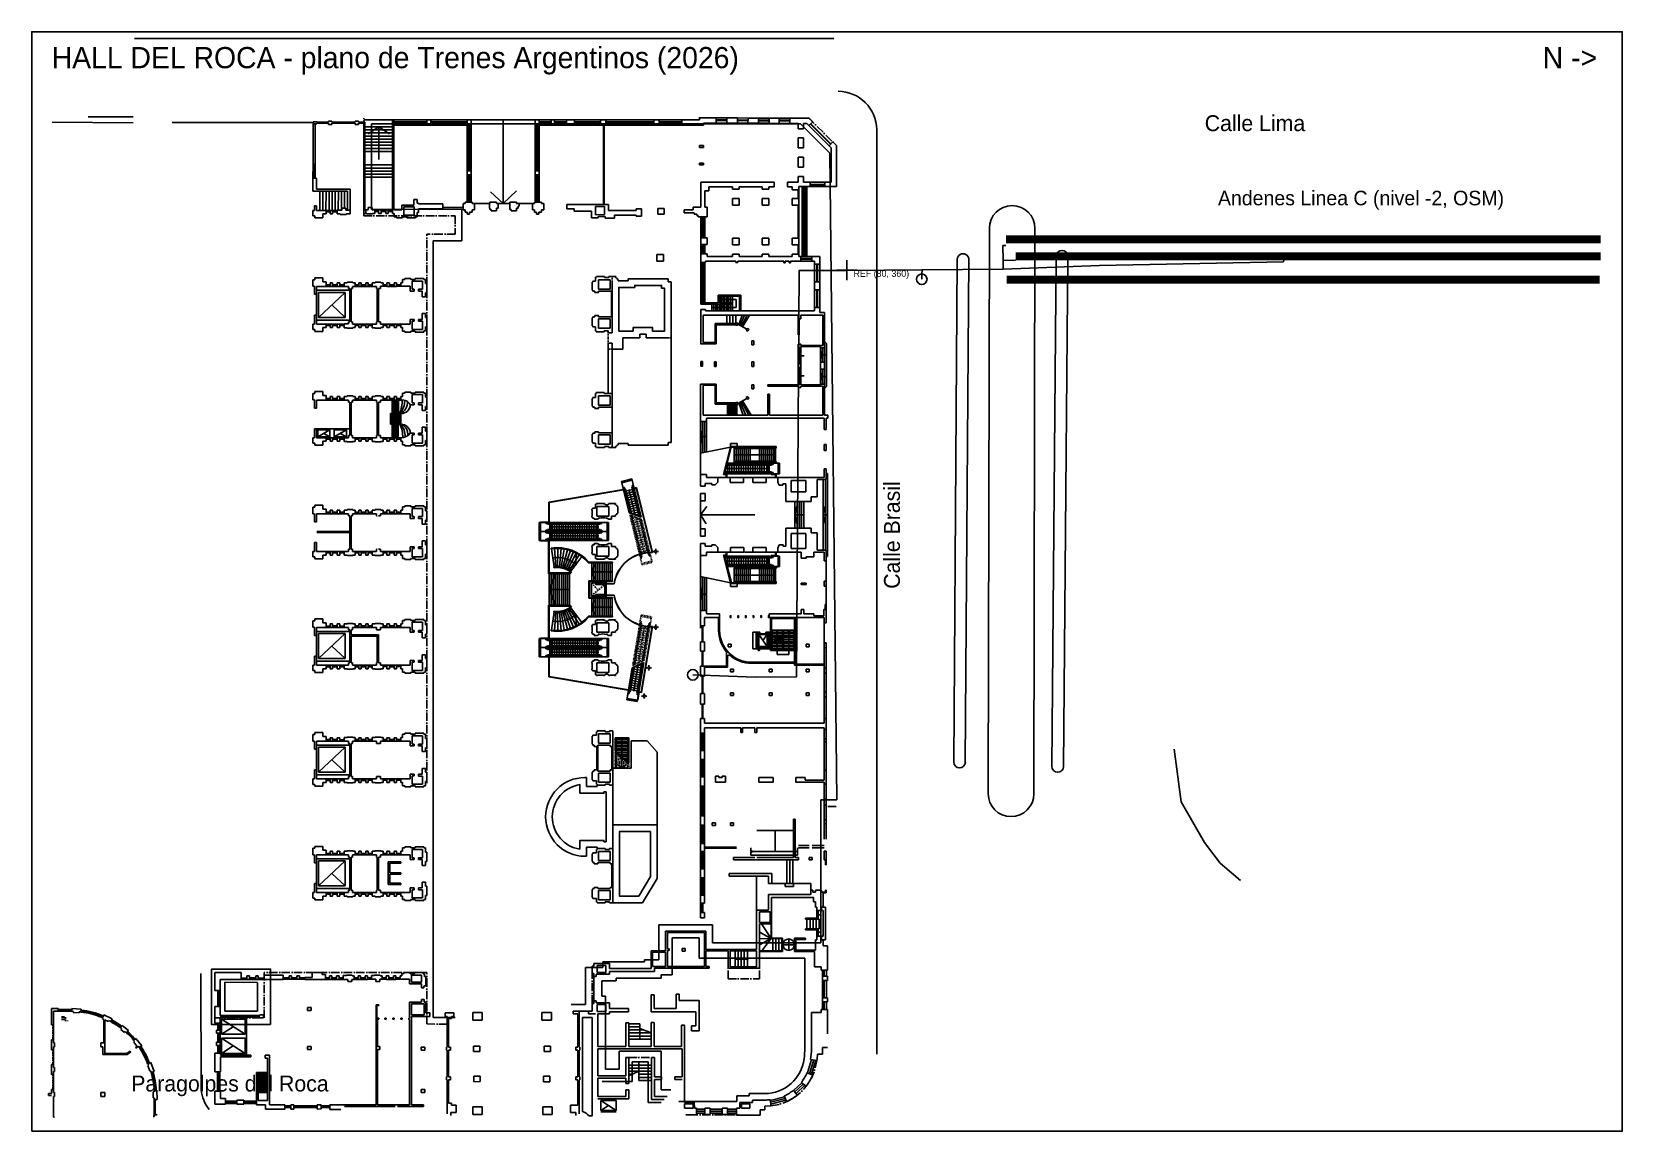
# Model space of a CAD drawing. Header units: metres. Extents: x -115 to 125, y -166 to 0.
import ezdxf

# ---------------------------------------------------------------- set-up
doc = ezdxf.new("R2010")
doc.units = ezdxf.units.M
for name, pattern in [('DASHDOT2', [1.778, 1.27, -0.254, 0, -0.254]), ('HIDDEN', [0.375, 0.25, -0.125]), ('HIDDEN2', [0.1875, 0.125, -0.0625])]:
    doc.linetypes.add(name, pattern=pattern)
for name, color, linetype in [('01', 1, 'CONTINUOUS'), ('015', 15, 'CONTINUOUS'), ('02', 2, 'CONTINUOUS'), ('A-CARP', 4, 'CONTINUOUS'), ('ADIF', 150, 'CONTINUOUS'), ('BARANDA', 1, 'CONTINUOUS'), ('BOCAS_OSM', 30, 'Continuous'), ('CALLES', 2, 'CONTINUOUS'), ('CARPINTERIA', 2, 'CONTINUOUS'), ('EDIFICIOS', 4, 'CONTINUOUS'), ('ESCA', 4, 'CONTINUOUS'), ('ESCALERA', 4, 'CONTINUOUS'), ('HORM', 3, 'CONTINUOUS'), ('LIMITE', 2, 'DASHDOT2'), ('LINE_02', 2, 'CONTINUOUS'), ('LINEA_C_OSM', 5, 'Continuous'), ('LOCALES', 1, 'CONTINUOUS'), ('MARCO', 9, 'Continuous'), ('MUROS-NUEVOS', 3, 'CONTINUOUS'), ('MUROS1', 12, 'CONTINUOUS'), ('PASILLO_OSM', 30, 'Continuous'), ('PROYEC', 2, 'HIDDEN'), ('REFERENCIA', 1, 'Continuous'), ('ROTULOS', 250, 'Continuous'), ('TMR', 220, 'CONTINUOUS')]:
    doc.layers.add(name, color=color, linetype=linetype)

msp = doc.modelspace()

# ---------------------------------------------------------------- texts
at = {"layer": 'REFERENCIA'}
msp.add_text('REF (80, 360)', height=1, dxfattribs=at).set_placement((9, -37))
at = {"layer": 'ROTULOS'}
for s, height, p in [('HALL DEL ROCA - plano de Trenes Argentinos (2026)', 3.2, (-112, -5.5)), ('N ->', 3.2, (113, -5.5)), ('Calle Lima', 2.4, (62, -15)), ('Andenes Linea C (nivel -2, OSM)', 2.2, (64, -26.2)), ('Paragolpes del Roca', 2.4, (-100, -160))]:
    msp.add_text(s, height=height, dxfattribs=at).set_placement(p)
msp.add_text('Calle Brasil', height=2.4, rotation=90, dxfattribs=at).set_placement((16, -84.1))

# ---------------------------------------------------------------- linework, layer by layer
at = {"layer": '01', "color": 8, "linetype": 'HIDDEN2', "ltscale": 0.3}
for p, q in [((-22.91, -80.47), (-24.75, -72.96)), ((-24.65, -73), (-23.06, -79.49)), ((-24.53, -73.05), (-22.96, -79.47)), ((-24.43, -73.09), (-22.93, -79.21)), ((-23.86, -73.31), (-22.53, -78.75)), ((-23.29, -73.53), (-21.96, -78.97)), ((-23.19, -73.57), (-21.81, -79.18)), ((-23.07, -73.61), (-21.71, -79.16)), ((-21.39, -80.1), (-22.97, -73.65)), ((-22.87, -75.23), (-23.85, -75.47)), ((-22.79, -75.57), (-23.76, -75.81)), ((-22.71, -75.91), (-23.68, -76.15)), ((-22.62, -76.25), (-23.6, -76.49)), ((-22.54, -76.59), (-23.51, -76.83)), ((-22.29, -77.61), (-23.26, -77.85)), ((-22.21, -77.95), (-23.18, -78.19)), ((-22.12, -78.29), (-23.1, -78.53)), ((-23, -78.5), (-22.53, -78.75)), ((-22.96, -80.28), (-21.43, -79.9)), ((-22.91, -80.47), (-21.39, -80.1)), ((-23.04, -88.07), (-24.32, -95.7)), ((-21.49, -88.33), (-22.59, -94.88)), ((-24.22, -95.65), (-23.11, -89.06)), ((-24.11, -95.6), (-23.01, -89.08)), ((-24.01, -95.55), (-22.96, -89.34)), ((-22.26, -91.23), (-23.25, -91.06)), ((-22.21, -90.88), (-23.19, -90.72)), ((-22.15, -90.54), (-23.13, -90.37)), ((-22.09, -90.19), (-23.08, -90.03)), ((-22.98, -90.04), (-22.52, -89.77)), ((-22.9, -95.03), (-21.97, -89.5)), ((-22.8, -94.98), (-21.84, -89.28)), ((-22.69, -94.93), (-21.74, -89.29)), ((-22.67, -93.65), (-23.66, -93.48)), ((-22.61, -93.3), (-23.6, -93.13)), ((-22.5, -92.61), (-23.48, -92.44)), ((-22.44, -92.27), (-23.42, -92.1)), ((-22.38, -91.92), (-23.37, -91.75)), ((-22.32, -91.57), (-23.31, -91.41)), ((-23.45, -95.29), (-23.95, -95.21)), ((-22.9, -95.03), (-23.89, -94.86)), ((-22.84, -94.68), (-23.83, -94.52)), ((-22.79, -94.34), (-23.77, -94.17))]:
    msp.add_line(p, q, dxfattribs=at)
at = {"layer": '01', "color": 8, "linetype": 'HIDDEN2'}
for p, q in [((-24.75, -72.96), (-22.97, -73.65)), ((-23.86, -73.31), (-24.35, -73.43)), ((-23.29, -73.53), (-24.26, -73.77)), ((-23.21, -73.87), (-24.18, -74.11)), ((-23.12, -74.21), (-24.1, -74.45)), ((-23.04, -74.55), (-24.01, -74.79)), ((-22.96, -74.89), (-23.93, -75.13)), ((-22.46, -76.93), (-23.43, -77.17)), ((-22.37, -77.27), (-23.35, -77.51)), ((-22.53, -78.75), (-22.22, -78.31)), ((-21.87, -78.95), (-21.96, -78.97)), ((-21.71, -79.16), (-21.81, -79.18)), ((-21.68, -78.9), (-21.77, -78.92)), ((-20.45, -78.48), (-21.25, -78.48)), ((-20.85, -78.88), (-20.85, -78.08)), ((-23.12, -79.25), (-23.21, -79.27)), ((-23.06, -79.49), (-22.96, -79.47)), ((-22.93, -79.21), (-23.02, -79.23)), ((-23.07, -88.27), (-21.52, -88.53)), ((-23.04, -88.07), (-21.49, -88.33)), ((-23.45, -95.29), (-22.52, -89.77)), ((-23.15, -89.31), (-23.24, -89.29)), ((-23.11, -89.06), (-23.01, -89.08)), ((-22.96, -89.34), (-23.05, -89.32)), ((-22.52, -89.77), (-22.19, -90.18)), ((-21.88, -89.52), (-21.97, -89.5)), ((-21.74, -89.29), (-21.84, -89.28)), ((-21.69, -89.55), (-21.78, -89.54)), ((-20.45, -89.91), (-21.25, -89.91)), ((-20.85, -89.51), (-20.85, -90.31)), ((-22.55, -92.96), (-23.54, -92.79)), ((-24.32, -95.7), (-22.59, -94.88)), ((-22.73, -93.99), (-23.71, -93.82)), ((-21.89, -95.64), (-21.89, -96.44)), ((-21.49, -96.04), (-22.29, -96.04)), ((-22.2, -100.29), (-23, -100.29)), ((-22.6, -99.89), (-22.6, -100.69))]:
    msp.add_line(p, q, dxfattribs=at)
at = {"layer": '01', "color": 8, "linetype": 'HIDDEN'}
for p, q in [((-22.04, -78.63), (-23.01, -78.87)), ((-30.56, -83.21), (-29.54, -84.31)), ((-30.56, -85.16), (-28.53, -83.46)), ((-22.03, -89.85), (-23.02, -89.68))]:
    msp.add_line(p, q, dxfattribs=at)
at = {"layer": '01', "color": 8}
for p, q in [((-29.96, -83.21), (-30.56, -83.21)), ((-30.56, -85.16), (-30.56, -83.21)), ((-29.96, -83.21), (-29.96, -83.46)), ((-29.96, -83.46), (-28.67, -83.46)), ((-29.91, -83.46), (-28.53, -83.46)), ((-28.53, -84.96), (-28.53, -83.46)), ((-28.31, -83.81), (-28.31, -84.61)), ((-29.96, -85.16), (-30.56, -85.16)), ((-29.96, -84.96), (-28.53, -84.96)), ((-29.96, -85.16), (-29.96, -84.96)), ((-36.96, -94.38), (-36.96, -97.39)), ((-36.95, -94.38), (-36.95, -97.38)), ((-22.65, -95.22), (-23.64, -101.11)), ((-24.38, -96.05), (-25.19, -100.85)), ((-24.97, -99.39), (-25.18, -100.66)), ((-25.18, -100.66), (-23.57, -100.93)), ((-23.36, -99.67), (-23.57, -100.93)), ((-23.36, -99.67), (-23.03, -99.72)), ((-23.01, -99.74), (-23.34, -99.69)), ((-25.19, -100.85), (-23.64, -101.11))]:
    msp.add_line(p, q, dxfattribs=at)
at = {"layer": '01', "color": 8, "linetype": 'Continuous'}
for p, q in [((-27.4, -82.97), (-27.4, -83.01)), ((-27.5, -86.88), (-30.5, -86.88)), ((-27.9, -86.88), (-27.3, -86.88)), ((-27.45, -88.41), (-27.45, -88.36))]:
    msp.add_line(p, q, dxfattribs=at)
at = {"layer": '015', "color": 8}
for p, q in [((-36.96, -74.01), (-37.05, -74.01)), ((-36.96, -91.55), (-37.05, -91.55)), ((-22.65, -95.22), (-23.39, -99.64)), ((-24.94, -99.38), (-24.38, -96.05))]:
    msp.add_line(p, q, dxfattribs=at)
at = {"layer": '02', "color": 8}
for p, q in [((-14.08, -63.62), (-9.54, -62.7)), ((-14.08, -66.82), (-14.08, -63.62)), ((-10.61, -66.85), (-9.54, -62.7)), ((-10.48, -66.75), (-9.44, -62.72)), ((-9, -62.72), (-9.44, -62.72)), ((-10.23, -66.85), (-10.61, -66.85)), ((-10.23, -66.85), (-10.23, -67.32)), ((-24.84, -72.62), (-23.05, -73.31)), ((-14.07, -79.07), (-14.07, -81.77)), ((-14.07, -79.07), (-14.07, -82.27)), ((-10.23, -79.04), (-10.61, -79.04)), ((-10.61, -79.04), (-9.54, -83.18)), ((-10.48, -79.14), (-9.43, -83.18)), ((-10.23, -79.04), (-10.23, -78.57)), ((-29.86, -83.06), (-29.91, -83.06)), ((-29.91, -83.06), (-29.91, -83.21)), ((-29.91, -83.21), (-29.88, -83.21)), ((-29.88, -83.26), (-29.91, -83.26)), ((-29.91, -83.26), (-29.91, -83.41)), ((-29.91, -83.41), (-29.71, -83.41)), ((-29.88, -83.21), (-29.88, -83.26)), ((-29.86, -83.11), (-29.86, -83.06)), ((-29.82, -83.11), (-29.86, -83.11)), ((-29.82, -83.06), (-28.31, -83.06)), ((-29.82, -83.06), (-29.82, -83.11)), ((-29.71, -83.26), (-28.46, -83.26)), ((-29.71, -83.41), (-29.71, -83.26)), ((-28.46, -83.26), (-28.46, -83.61)), ((-28.46, -83.61), (-28.46, -83.81)), ((-28.46, -83.81), (-28.31, -83.81)), ((-28.31, -83.61), (-28.31, -83.06)), ((-28.31, -83.61), (-28.31, -83.81)), ((-14.07, -82.27), (-9.54, -83.18)), ((-9, -83.18), (-9.43, -83.18)), ((-29.91, -85.16), (-29.91, -85.01)), ((-29.91, -85.01), (-29.71, -85.01)), ((-29.88, -85.16), (-29.91, -85.16)), ((-29.91, -85.36), (-29.91, -85.21)), ((-29.91, -85.21), (-29.88, -85.21)), ((-29.91, -85.36), (-28.31, -85.36)), ((-29.86, -85.36), (-29.91, -85.36)), ((-29.88, -85.21), (-29.88, -85.16)), ((-29.71, -85.01), (-29.71, -85.11)), ((-29.71, -85.11), (-29.71, -85.16)), ((-29.71, -85.16), (-28.46, -85.16)), ((-28.46, -84.61), (-28.31, -84.61)), ((-28.46, -85.16), (-28.46, -84.61)), ((-28.31, -85.36), (-28.31, -84.61))]:
    msp.add_line(p, q, dxfattribs=at)
at = {"layer": '02', "color": 8, "linetype": 'Continuous'}
for p, q in [((-36.95, -76.84), (-36.95, -81.71)), ((-36.93, -81.71), (-36.93, -76.81)), ((-36.18, -80.92), (-36.18, -80.89)), ((-33.85, -81.71), (-33.7, -81.52)), ((-27.4, -80.06), (-27.4, -80.1)), ((-36.95, -81.69), (-36.95, -81.74)), ((-36.95, -81.74), (-36.95, -81.71)), ((-36.95, -86.59), (-36.95, -81.83)), ((-33.85, -81.71), (-36.93, -81.71)), ((-33.85, -81.71), (-33.85, -81.74)), ((-33.85, -81.74), (-33.85, -81.71)), ((-36.93, -86.71), (-36.93, -91.61)), ((-33.85, -86.71), (-36.93, -86.71)), ((-36.18, -87.49), (-36.18, -87.53)), ((-33.85, -86.71), (-33.85, -86.67)), ((-33.85, -86.71), (-33.7, -86.9)), ((-27.4, -88.36), (-27.4, -88.32)), ((-36.6, -90.43), (-36.6, -90.46))]:
    msp.add_line(p, q, dxfattribs=at)
at = {"layer": '02', "color": 8}
for centre, radius in [((-20.85, -78.48), 0.162), ((-20.85, -78.48), 0.155), ((-20.85, -89.91), 0.162), ((-20.85, -89.91), 0.155), ((-21.89, -96.04), 0.162), ((-21.89, -96.04), 0.155), ((-22.6, -100.29), 0.155), ((-22.6, -100.29), 0.162)]:
    msp.add_circle(centre, radius, dxfattribs=at)
at = {"layer": '02', "color": 8, "linetype": 'Continuous'}
for start, end in [(53.3508, 98.1587), (-98.1587, -53.3508)]:
    msp.add_arc((-35.71, -84.21), 3.32, start, end, dxfattribs=at)
at = {"layer": 'A-CARP', "color": 8}
for points in [[(-9.6, -88.46), (-9.6, -88.16), (-9.5, -88.16), (-9.5, -88.46)], [(-8.35, -88.46), (-8.35, -88.16), (-8.45, -88.16), (-8.45, -88.46)], [(-8.45, -88.46), (-8.45, -88.16), (-8.35, -88.16), (-8.35, -88.46)], [(-7.2, -88.46), (-7.2, -88.16), (-7.3, -88.16), (-7.3, -88.46)], [(-6.15, -88.46), (-6.15, -88.16), (-6.05, -88.16), (-6.05, -88.46)], [(-5, -88.46), (-5, -88.16), (-4.9, -88.16), (-4.9, -88.46)], [(-3.75, -88.46), (-3.75, -88.16), (-3.85, -88.16), (-3.85, -88.46)]]:
    msp.add_lwpolyline(points, close=True, dxfattribs=at)
at = {"layer": 'ADIF', "color": 8}
for p, q in [((-63.74, -26.81), (-63.74, -13.89)), ((1.01, -13.89), (-63.74, -13.89)), ((1.01, -13.89), (5.45, -18.33)), ((5.45, -18.33), (6.48, -115.98)), ((-63.74, -26.81), (-50.11, -26.79)), ((-50.11, -26.79), (-50.11, -31.57)), ((-54.41, -31.57), (-54.41, -148.81)), ((-50.11, -31.57), (-54.41, -31.57)), ((4.08, -115.98), (4.08, -137.54)), ((6.48, -115.98), (4.08, -115.98)), ((-12.3, -134.82), (-20.36, -134.82)), ((-20.36, -140.13), (-20.36, -134.82)), ((-12.3, -137.54), (-12.3, -134.82)), ((-12.3, -137.54), (4.08, -137.54)), ((-28.82, -141.3), (-31.46, -141.3)), ((-31.46, -146.85), (-31.46, -141.3)), ((-28.82, -140.44), (-22.55, -140.44)), ((-28.82, -141.3), (-28.82, -140.44)), ((-22.55, -140.13), (-20.36, -140.13)), ((-22.55, -140.44), (-22.55, -140.13)), ((-85.89, -147.9), (-85.88, -143.52)), ((-85.88, -143.52), (-80.96, -143.55)), ((-80.96, -147.9), (-80.96, -143.55)), ((-85.89, -147.9), (-80.96, -147.9)), ((-31.46, -146.85), (-33.6, -146.85)), ((-54.41, -148.81), (-51.13, -148.83)), ((-24.41, -158.5), (-24.41, -155.54)), ((-21.98, -155.54), (-24.41, -155.54)), ((-21.98, -161.69), (-21.98, -155.54)), ((-28.94, -158.5), (-24.41, -158.5)), ((-20.05, -161.69), (-21.98, -161.69))]:
    msp.add_line(p, q, dxfattribs=at)
at = {"layer": 'BARANDA', "color": 8, "linetype": 'Continuous'}
for p, q in [((-36.96, -71.02), (-25.72, -69.13)), ((-36.95, -71.04), (-25.72, -69.15)), ((-23.75, -68.83), (-24.1, -68.92)), ((-24.09, -68.94), (-23.76, -68.86)), ((-23.76, -68.86), (-21.37, -78.61)), ((-21.34, -78.63), (-23.75, -68.83)), ((-36.96, -74.01), (-36.96, -71.02)), ((-36.95, -74.04), (-36.95, -71.04)), ((-37.05, -81.83), (-37.05, -76.87)), ((-36.96, -76.87), (-37.05, -76.87)), ((-36.96, -81.74), (-36.96, -76.87)), ((-36.61, -78.08), (-36.62, -77.99)), ((-36.2, -80.89), (-36.21, -80.81)), ((-33.83, -81.74), (-33.68, -81.54)), ((-33.79, -81.83), (-33.56, -81.52)), ((-27.38, -80.18), (-30.99, -80.18)), ((-27.38, -80.1), (-30.95, -80.1)), ((-27.38, -80.1), (-27.38, -80.18)), ((-33.79, -81.83), (-37.05, -81.83)), ((-33.83, -81.74), (-36.96, -81.74)), ((-30.94, -82.89), (-30.94, -85.53)), ((-27.38, -82.89), (-30.94, -82.89)), ((-30.85, -82.97), (-30.85, -85.44)), ((-27.38, -82.97), (-30.85, -82.97)), ((-27.12, -83.36), (-28.31, -83.36)), ((-27.11, -83.37), (-28.31, -83.37)), ((-27.38, -82.97), (-27.38, -82.89)), ((-27.38, -85.53), (-30.94, -85.53)), ((-27.38, -85.44), (-30.85, -85.44)), ((-27.11, -85.04), (-28.31, -85.04)), ((-27.12, -85.06), (-28.31, -85.06)), ((-27.4, -88.24), (-27.4, -85.53)), ((-27.38, -85.44), (-27.38, -85.53)), ((-37.05, -86.59), (-37.05, -91.58)), ((-33.79, -86.59), (-37.05, -86.59)), ((-36.96, -86.67), (-36.96, -91.55)), ((-33.83, -86.67), (-36.96, -86.67)), ((-36.2, -87.53), (-36.21, -87.61)), ((-33.83, -86.67), (-33.68, -86.88)), ((-33.79, -86.59), (-33.56, -86.89)), ((-27.38, -88.24), (-30.99, -88.24)), ((-27.38, -88.32), (-30.95, -88.32)), ((-27.38, -88.32), (-27.38, -88.24)), ((-36.61, -90.34), (-36.62, -90.43)), ((-23.03, -99.72), (-21.36, -89.8)), ((-21.34, -89.79), (-23.01, -99.74)), ((-36.96, -97.39), (-25, -99.41)), ((-36.95, -97.38), (-24.97, -99.39))]:
    msp.add_line(p, q, dxfattribs=at)
for centre, radius, start, end in [((-35.71, -84.21), 6.28, 40.8764, 98.3411), ((-35.71, -84.21), 6.2, 40.5184, 98.3436), ((-21.59, -84.21), 5.6, 87.7339, 171.2407), ((-21.59, -84.21), 5.58, 87.4909, 171.3974), ((-35.71, -84.21), 3.44, 51.3511, 98.4919), ((-35.71, -84.21), 3.35, 52.7527, 98.5004), ((-21.59, -84.21), 5.6, -171.2407, -87.6302), ((-21.59, -84.21), 5.58, -171.3974, -87.4047), ((-35.71, -84.21), 6.28, -98.3411, -40.8764), ((-35.71, -84.21), 6.2, -98.3436, -40.5184), ((-35.71, -84.21), 3.44, -98.4919, -51.3511), ((-35.71, -84.21), 3.35, -98.5004, -52.7527)]:
    msp.add_arc(centre, radius, start, end, dxfattribs=at)
at = {"layer": 'BOCAS_OSM'}
for centre in [(19.3, -37.36), (-15.25, -97.09)]:
    msp.add_circle(centre, 0.8, dxfattribs=at)
at = {"layer": 'CALLES', "color": 8}
for p, q in [((-99.51, -1.03), (6.03, -1.01)), ((12.52, -154.37), (12.52, -14.74)), ((29.34, -115.05), (29.5, -29.67)), ((36.21, -115.06), (36.37, -29.69)), ((24.12, -110.25), (24.65, -34.39)), ((25.87, -110.26), (26.41, -34.4)), ((38.93, -110.91), (39.59, -33.88)), ((38.93, -110.91), (39.59, -33.88)), ((40.68, -110.93), (41.34, -33.89)), ((58.45, -116.27), (57.37, -108.34)), ((61.97, -122.41), (58.45, -116.27)), ((64.34, -125.52), (61.97, -122.41)), ((67.4, -128.17), (64.34, -125.52)), ((-89.44, -159.77), (-89.49, -142.18))]:
    msp.add_line(p, q, dxfattribs=at)
for centre, radius, start, end in [((6.66, -14.85), 5.86, 1.0872, 89.6198), ((32.94, -29.68), 3.44, -0.1101, 179.8899), ((25.53, -34.39), 0.878, -0.4027, 179.5973), ((40.46, -33.88), 0.878, -0.49, 179.51), ((25, -110.26), 0.878, 179.5973, -0.4027), ((39.81, -110.92), 0.878, 179.51, -0.49), ((32.77, -115.06), 3.44, 179.8899, -0.1101), ((-83.71, -159.14), 5.76, -173.6706, -141.6095)]:
    msp.add_arc(centre, radius, start, end, dxfattribs=at)
at = {"layer": 'CARPINTERIA', "color": 8}
for p, q in [((0.63, -25.16), (0.63, -23.86)), ((0.73, -25.16), (0.73, -23.86)), ((0.63, -31.16), (0.63, -26.16)), ((0.73, -31.16), (0.73, -26.16)), ((0.63, -33.56), (0.63, -32.16)), ((0.73, -33.56), (0.73, -32.16)), ((-13.86, -89.7), (-13.86, -92.1)), ((-13.76, -89.7), (-13.76, -92.1)), ((-13.86, -93.5), (-13.86, -95.77)), ((-13.76, -93.5), (-13.76, -95.77)), ((-13.86, -97.3), (-13.86, -99.9)), ((-13.76, -97.3), (-13.76, -99.9)), ((-13.86, -101.5), (-13.86, -103.7)), ((-13.76, -101.5), (-13.76, -103.7)), ((-13.86, -131.57), (-13.86, -132.97)), ((-13.76, -131.57), (-13.76, -132.97)), ((-108.96, -147.6), (-111, -147.6)), ((-108.98, -147.91), (-111, -147.9)), ((-110.95, -147.9), (-110.95, -147.6)), ((-109.06, -147.75), (-110.95, -147.75)), ((-109.06, -147.8), (-110.95, -147.8)), ((-109.07, -147.92), (-109.05, -147.62)), ((-107.51, -147.71), (-107.53, -148.01)), ((-104.58, -148.75), (-104.35, -148.86)), ((-104.39, -148.84), (-104.25, -148.56)), ((-111.74, -149.93), (-111.74, -152.19)), ((-102.91, -149.21), (-103.04, -149.48)), ((-101.68, -150.33), (-101.5, -150.1)), ((-100.52, -150.99), (-100.67, -151.17)), ((-99.67, -152.24), (-99.47, -152.08)), ((-98.5, -153.23), (-98.73, -153.41)), ((-111.74, -153.69), (-111.74, -155.94)), ((-97.47, -155.74), (-97.18, -155.64)), ((-111.74, -157.44), (-111.74, -159.69)), ((-96.69, -157.05), (-96.98, -157.15)), ((-96.52, -159.74), (-96.22, -159.74)), ((-96.52, -161.24), (-96.52, -161.19)), ((-96.52, -161.24), (-96.22, -161.24)), ((-96.52, -163.49), (-96.52, -161.24)), ((-96.45, -163.49), (-96.45, -161.24)), ((-96.43, -163.49), (-96.43, -161.24)), ((-96.37, -163.49), (-96.37, -161.24)), ((-96.22, -161.24), (-96.22, -161.19)), ((-96.52, -163.49), (-96.52, -163.54)), ((-96.52, -163.49), (-96.22, -163.49)), ((-96.22, -163.49), (-96.22, -163.54))]:
    msp.add_line(p, q, dxfattribs=at)
for centre, radius, start, end in [((-109.04, -160.23), 12.31, 68.7651, 83.2314), ((-109.04, -160.23), 12.61, 67.4858, 83.2979), ((-109.04, -160.23), 12.41, 67.7868, 83.0226), ((-109.04, -160.23), 12.46, 67.7684, 83.0347), ((-108.9, -160.31), 12.31, 53.897, 61.8133), ((-108.9, -160.31), 12.41, 54.1047, 61.6039), ((-108.9, -160.31), 12.46, 54.0922, 61.6157), ((-108.9, -160.31), 12.61, 53.8274, 61.8782), ((-104.47, -155.78), 5.97, 35.92, 51.1232), ((-104.58, -155.92), 6.23, 36.8762, 50.5493), ((-104.86, -156.22), 6.68, 37.5111, 50.352), ((-104.52, -155.85), 6.3, 36.3064, 51.0799), ((-109.08, -160.08), 12.31, 20.3229, 32.993), ((-109.08, -160.08), 12.41, 20.5416, 32.8056), ((-109.08, -160.08), 12.46, 20.5359, 32.8287), ((-109.08, -160.08), 12.61, 20.3229, 33.1252), ((-112.37, -161.18), 15.91, 5.0089, 14.8351), ((-112.28, -161.18), 15.91, 5.2046, 14.7914), ((-112.22, -161.17), 15.91, 5.1384, 14.794), ((-112.17, -161.15), 16.01, 4.8587, 14.9878)]:
    msp.add_arc(centre, radius, start, end, dxfattribs=at)
at = {"layer": 'EDIFICIOS', "color": 8}
for p, q in [((-111.91, -13.64), (-99.71, -13.77)), ((-99.71, -12.84), (-106.5, -12.83)), ((-92.01, -13.72), (-93.81, -13.72)), ((-92.01, -13.72), (-80.56, -13.72)), ((-80.56, -13.72), (-74.37, -13.72)), ((-72.56, -13.72), (-74.37, -13.72)), ((-72.56, -13.58), (-72, -13.58)), ((-72.56, -19.97), (-72.56, -13.58)), ((-72, -13.88), (-72.56, -13.88)), ((-72.24, -13.9), (-72.24, -19.97)), ((-72, -13.58), (-72, -13.65)), ((-72, -13.58), (-72, -13.58)), ((-72, -13.65), (-70.23, -13.65)), ((-72, -13.78), (-72, -13.88)), ((-72, -13.78), (-70.23, -13.79)), ((-70.23, -13.65), (-70.23, -13.49)), ((-70.23, -13.49), (-69.73, -13.49)), ((-70.23, -14), (-70.23, -13.79)), ((-70.23, -14), (-69.73, -14)), ((-69.73, -13.49), (-69.73, -13.65)), ((-69.73, -13.65), (-66.2, -13.65)), ((-69.73, -13.79), (-69.73, -14)), ((-69.73, -13.79), (-66.2, -13.79)), ((-66.2, -13.65), (-66.2, -13.49)), ((-66.2, -13.49), (-65.7, -13.49)), ((-66.2, -14), (-66.2, -13.79)), ((-66.2, -14), (-65.7, -14)), ((-65.7, -13.49), (-65.7, -13.65)), ((-65.7, -13.65), (-64.74, -13.65)), ((-65.7, -13.79), (-65.7, -14)), ((-65.7, -13.79), (-64.91, -13.79)), ((-64.91, -27.42), (-64.91, -13.79)), ((-64.74, -26.89), (-64.74, -13.65)), ((-60.56, -26.88), (-60.56, -13.3)), ((-60.36, -13.3), (-60.56, -13.3)), ((-60.36, -26.9), (-60.36, -13.3)), ((-55.37, -14.1), (-55.37, -13.3)), ((-55.37, -13.3), (-54.77, -13.3)), ((-55.37, -14.1), (-54.77, -14.1)), ((-54.77, -14.1), (-54.77, -13.3)), ((-48.69, -13.3), (-49.29, -13.3)), ((-49.29, -13.3), (-49.29, -25.74)), ((-48.69, -14.1), (-49.29, -14.1)), ((-48.69, -14.1), (-49.29, -14.1)), ((-48.69, -13.3), (-48.69, -14.1)), ((-39.05, -13.3), (-39.05, -14.1)), ((-38.45, -13.3), (-39.05, -13.3)), ((-39.05, -14.02), (-39.05, -25.74)), ((-38.45, -14.1), (-39.05, -14.1)), ((-38.45, -13.3), (-38.45, -14.1)), ((-38.45, -14.05), (-38.45, -25.74)), ((-36.62, -14.1), (-36.62, -13.3)), ((-36.12, -13.3), (-36.62, -13.3)), ((-36.62, -14.1), (-36.12, -14.1)), ((-36.12, -14.1), (-36.12, -13.3)), ((-34.32, -14.1), (-34.32, -13.3)), ((-33.12, -13.3), (-34.32, -13.3)), ((-34.32, -14.1), (-33.12, -14.1)), ((-33.12, -14.1), (-33.12, -13.3)), ((-28.36, -13.3), (-29.16, -13.3)), ((-29.16, -13.3), (-29.16, -14.1)), ((-29.16, -14.1), (-28.36, -14.1)), ((-28.36, -13.3), (-28.36, -14.1)), ((-21.12, -13.3), (-21.13, -14.1)), ((-20.33, -14.1), (-21.13, -14.1)), ((-20.32, -13.3), (-21.12, -13.3)), ((-20.32, -13.3), (-20.33, -14.1)), ((-16.92, -13.3), (-16.93, -14.1)), ((-13.63, -14.1), (-16.93, -14.1)), ((-14.22, -13.3), (-16.92, -13.3)), ((-14.32, -13), (-11.72, -13.01)), ((-14.22, -13), (-14.22, -13.3)), ((-13.63, -13.8), (-11.73, -13.81)), ((-13.63, -13.8), (-13.63, -14.1)), ((-11.73, -13.81), (-11.72, -13.01)), ((-10.14, -13.81), (-10.13, -13.01)), ((-10.14, -13.81), (-8.52, -13.81)), ((-10.13, -13.01), (-8.51, -13.01)), ((-8.52, -13.81), (-8.51, -13.01)), ((-6.93, -13.82), (-6.92, -13.02)), ((-6.93, -13.82), (-5.35, -13.82)), ((-6.92, -13.02), (-5.34, -13.02)), ((-5.35, -13.82), (-5.34, -13.02)), ((-3.74, -13.82), (-3.73, -13.02)), ((-3.74, -13.82), (-2.24, -13.83)), ((-3.73, -13.02), (-2.23, -13.03)), ((-2.24, -13.83), (-2.23, -13.03)), ((-0.63, -13.83), (-0.62, -13.03)), ((-0.63, -13.83), (0.67, -13.83)), ((-0.62, -13.03), (1.2, -13.03)), ((0.67, -13.83), (0.67, -14.63)), ((1.2, -13.03), (2.27, -13.03)), ((1.47, -13.83), (1.94, -13.83)), ((1.47, -14.63), (1.47, -13.83)), ((1.94, -13.83), (2.28, -14.17)), ((2.27, -13.03), (2.84, -13.6)), ((2.84, -13.6), (2.28, -14.17)), ((0.67, -14.63), (1.47, -14.63)), ((0.67, -16.03), (1.47, -16.03)), ((0.67, -16.03), (0.67, -17.53)), ((1.47, -16.03), (1.47, -17.53)), ((5.87, -16.63), (5.31, -17.21)), ((5.87, -16.63), (6.43, -17.19)), ((-14.22, -17.16), (-13.63, -17.16)), ((-14.22, -17.16), (-14.22, -17.49)), ((-14.22, -17.49), (-13.63, -17.49)), ((-13.63, -17.49), (-13.63, -17.16)), ((0.67, -17.53), (1.47, -17.53)), ((0.67, -18.93), (1.47, -18.93)), ((0.67, -18.93), (0.67, -20.43)), ((1.47, -18.93), (1.47, -20.43)), ((5.31, -17.21), (5.63, -17.52)), ((5.63, -17.52), (5.63, -22.73)), ((6.43, -17.19), (6.43, -23.38)), ((-72.56, -19.97), (-72.24, -19.97)), ((-49.29, -21.59), (-49.29, -20.99)), ((-39.05, -21.59), (-39.05, -20.99)), ((-14.22, -19.82), (-14.22, -20.08)), ((-14.22, -19.82), (-13.63, -19.82)), ((-14.22, -20.08), (-13.63, -20.08)), ((-13.63, -20.08), (-13.63, -19.82)), ((0.67, -20.43), (1.47, -20.43)), ((-72.58, -22.1), (-72.03, -22.09)), ((-72.58, -24.05), (-72.58, -22.1)), ((-72.03, -22.09), (-72.03, -23.76)), ((-66.98, -23.76), (-72.03, -23.76)), ((-66.98, -27.48), (-66.98, -23.76)), ((-14.05, -22.73), (-14.05, -26.5)), ((-14.05, -22.73), (-2.97, -22.73)), ((-12.82, -24.02), (-12.82, -23.42)), ((-12.82, -23.42), (-9.27, -23.42)), ((-9.27, -23.42), (-9.27, -23.76)), ((-9.27, -23.76), (-8.27, -23.76)), ((-8.27, -23.42), (-4.77, -23.42)), ((-8.27, -23.42), (-8.27, -23.76)), ((-4.77, -23.42), (-4.77, -23.76)), ((-4.77, -23.76), (-3.77, -23.76)), ((-3.77, -23.42), (-2.97, -23.42)), ((-3.77, -23.42), (-3.77, -23.76)), ((-2.97, -23.42), (-2.97, -22.73)), ((-0.97, -22.73), (0.67, -22.73)), ((-0.97, -23.42), (-0.97, -22.73)), ((-0.97, -23.42), (-0.27, -23.42)), ((-0.27, -23.42), (-0.27, -23.86)), ((-0.27, -23.86), (0.73, -23.86)), ((0.67, -21.83), (1.47, -21.83)), ((0.67, -21.83), (0.67, -22.73)), ((0.73, -23.38), (2.47, -23.38)), ((0.73, -23.38), (0.73, -23.86)), ((1.47, -21.83), (1.47, -22.73)), ((1.47, -22.73), (2.47, -22.73)), ((2.47, -22.73), (2.47, -23.38)), ((4.67, -22.73), (5.63, -22.73)), ((4.67, -22.73), (4.67, -23.38)), ((4.67, -23.38), (6.43, -23.38)), ((-72.58, -24.05), (-72.03, -24.05)), ((-72.33, -26.29), (-72.33, -26.96)), ((-72.33, -26.29), (-72.04, -26.29)), ((-72.04, -26.29), (-72.04, -26.96)), ((-67.35, -24.06), (-72.03, -24.05)), ((-67.35, -26.94), (-67.35, -24.06)), ((-57.33, -26.18), (-59.14, -26.18)), ((-59.14, -26.18), (-59.14, -26.9)), ((-56.87, -25.31), (-57.33, -25.31)), ((-57.33, -25.31), (-57.33, -26.18)), ((-56.87, -25.9), (-56.87, -25.31)), ((-56.67, -25.9), (-56.87, -25.9)), ((-56.67, -25.99), (-56.67, -25.9)), ((-52.97, -25.99), (-56.67, -25.99)), ((-52.97, -26.73), (-52.97, -25.99)), ((-49.91, -25.91), (-49.61, -25.91)), ((-49.91, -26.86), (-49.91, -25.91)), ((-49.61, -25.91), (-49.61, -25.74)), ((-48.55, -25.74), (-49.61, -25.74)), ((-49.38, -25.74), (-49.38, -25.74)), ((-49.38, -25.74), (-49.38, -25.74)), ((-48.55, -25.91), (-48.55, -25.74)), ((-48.2, -25.91), (-48.55, -25.91)), ((-48.2, -26.86), (-48.2, -25.91)), ((-45.95, -25.91), (-45.87, -25.91)), ((-45.95, -25.91), (-45.95, -26.61)), ((-44.87, -25.71), (-45.87, -25.71)), ((-45.87, -25.71), (-45.87, -25.91)), ((-44.87, -25.71), (-44.87, -25.91)), ((-44.62, -25.91), (-44.87, -25.91)), ((-44.62, -25.91), (-44.62, -26.61)), ((-41.87, -25.71), (-42.87, -25.71)), ((-42.87, -25.71), (-42.87, -26.81)), ((-41.87, -25.71), (-41.87, -25.91)), ((-41.47, -25.91), (-41.87, -25.91)), ((-41.47, -26.31), (-41.62, -26.31)), ((-41.62, -26.31), (-41.62, -26.61)), ((-41.47, -25.91), (-41.47, -26.31)), ((-39.46, -26.86), (-39.46, -25.91)), ((-39.46, -25.91), (-39.16, -25.91)), ((-39.05, -25.74), (-39.16, -25.74)), ((-39.16, -25.91), (-39.16, -25.74)), ((-39.05, -25.71), (-38.45, -25.71)), ((-38.1, -25.74), (-38.45, -25.74)), ((-38.1, -25.91), (-38.1, -25.74)), ((-38.1, -25.82), (-38.1, -25.82)), ((-38.1, -25.82), (-38.1, -25.82)), ((-37.75, -25.91), (-38.1, -25.91)), ((-37.75, -26.86), (-37.75, -25.91)), ((-34.25, -26.1), (-34.25, -26.75)), ((-27.95, -26.1), (-34.25, -26.1)), ((-29.92, -26.36), (-28.57, -26.36)), ((-29.92, -27.63), (-29.92, -26.36)), ((-28.57, -26.36), (-28.57, -27.6)), ((-27.95, -26.96), (-27.95, -26.1)), ((-13.46, -24.02), (-12.82, -24.02)), ((-13.46, -26.5), (-13.46, -24.02)), ((-9.27, -25.16), (-8.27, -25.16)), ((-9.27, -25.16), (-9.27, -26.16)), ((-9.27, -26.16), (-8.27, -26.16)), ((-8.27, -25.16), (-8.27, -26.16)), ((-4.77, -25.16), (-3.77, -25.16)), ((-4.77, -25.16), (-4.77, -26.16)), ((-4.77, -26.16), (-3.77, -26.16)), ((-3.77, -25.16), (-3.77, -26.16)), ((-0.27, -25.16), (-0.27, -26.16)), ((-0.27, -25.16), (0.73, -25.16)), ((-0.27, -26.16), (0.73, -26.16)), ((-72.57, -27.79), (-72.57, -26.96)), ((-72.57, -26.96), (-72.33, -26.96)), ((-72.31, -27.79), (-72.57, -27.79)), ((-72.31, -28.08), (-72.31, -27.79)), ((-71.07, -28.08), (-72.31, -28.08)), ((-72.04, -26.96), (-70.57, -26.96)), ((-70.57, -27.5), (-71.07, -27.5)), ((-71.07, -27.5), (-71.07, -28.08)), ((-70.57, -26.96), (-70.57, -27.5)), ((-69.97, -27.5), (-69.97, -26.96)), ((-69.97, -26.96), (-69.6, -26.96)), ((-69.6, -27.5), (-69.97, -27.5)), ((-69.6, -26.96), (-69.6, -27.5)), ((-68.23, -26.93), (-68.9, -26.93)), ((-68.9, -27.5), (-68.9, -26.93)), ((-68.9, -27.5), (-68.9, -26.96)), ((-68.9, -27.5), (-68.45, -27.5)), ((-68.53, -27.5), (-68.9, -27.5)), ((-68.45, -27.5), (-68.45, -27.57)), ((-68.45, -27.57), (-67.57, -27.57)), ((-67.63, -26.61), (-68.23, -26.61)), ((-68.23, -26.61), (-68.23, -26.93)), ((-67.63, -26.94), (-67.63, -26.61)), ((-66.98, -26.94), (-67.63, -26.94)), ((-67.57, -27.57), (-67.57, -27.48)), ((-67.57, -27.48), (-66.98, -27.48)), ((-64.91, -27.44), (-64.91, -26.89)), ((-64.59, -27.42), (-64.91, -27.42)), ((-64.25, -26.89), (-64.74, -26.89)), ((-64.59, -27.43), (-64.59, -26.96)), ((-64.59, -27.43), (-64.46, -27.43)), ((-64.46, -27.51), (-64.46, -27.43)), ((-64.46, -27.51), (-63.58, -27.51)), ((-64.25, -26.55), (-64.25, -26.89)), ((-63.64, -26.55), (-64.25, -26.55)), ((-63.64, -26.9), (-63.64, -26.55)), ((-63.26, -26.9), (-63.64, -26.9)), ((-63.58, -27.43), (-63.26, -27.43)), ((-63.58, -27.51), (-63.58, -27.43)), ((-63.26, -27.43), (-63.26, -26.9)), ((-62.66, -27.42), (-62.66, -26.89)), ((-62.66, -26.89), (-62.29, -26.89)), ((-62.29, -27.42), (-62.66, -27.42)), ((-62.29, -26.89), (-62.29, -27.42)), ((-61.58, -26.89), (-61.21, -26.89)), ((-61.58, -27.42), (-61.58, -26.89)), ((-61.21, -27.42), (-61.58, -27.42)), ((-61.21, -26.89), (-61.21, -27.42)), ((-60.56, -26.9), (-60.56, -27.43)), ((-60.56, -27.43), (-60.32, -27.43)), ((-59.14, -26.9), (-60.36, -26.9)), ((-60.32, -27.43), (-60.32, -27.94)), ((-60.32, -27.94), (-59.96, -27.94)), ((-59.96, -27.94), (-59.96, -28.09)), ((-59.96, -28.09), (-59.05, -28.09)), ((-59.05, -27.94), (-58.42, -27.94)), ((-59.05, -28.09), (-59.05, -27.94)), ((-58.85, -27.7), (-58.85, -26.45)), ((-58.85, -26.45), (-57.32, -26.45)), ((-57.32, -27.7), (-58.85, -27.7)), ((-58.42, -27.94), (-58.42, -28.09)), ((-58.42, -28.09), (-57.08, -28.09)), ((-57.32, -26.45), (-57.32, -27.7)), ((-57.08, -27.93), (-56.87, -27.93)), ((-57.08, -28.09), (-57.08, -27.93)), ((-56.87, -27.93), (-56.87, -27.31)), ((-56.87, -27.31), (-56.67, -27.31)), ((-56.67, -27.31), (-56.67, -26.73)), ((-56.67, -26.73), (-52.97, -26.73)), ((-49.91, -26.86), (-49.61, -26.86)), ((-49.61, -26.86), (-49.61, -27.24)), ((-49.61, -27.24), (-49.3, -27.24)), ((-49.3, -27.24), (-49.3, -27.56)), ((-49.3, -27.56), (-48.93, -27.56)), ((-48.93, -27.23), (-48.55, -27.23)), ((-48.93, -27.56), (-48.93, -27.23)), ((-48.55, -26.86), (-48.2, -26.86)), ((-48.55, -26.94), (-48.55, -26.86)), ((-48.55, -27.23), (-48.55, -26.86)), ((-48.55, -26.94), (-48.55, -26.94)), ((-45.95, -26.61), (-45.87, -26.61)), ((-45.87, -26.61), (-45.87, -26.81)), ((-45.67, -26.81), (-45.87, -26.81)), ((-45.67, -26.81), (-45.67, -27.01)), ((-44.87, -27.01), (-45.67, -27.01)), ((-44.87, -26.61), (-44.87, -27.01)), ((-44.62, -26.61), (-44.87, -26.61)), ((-42.67, -26.81), (-42.87, -26.81)), ((-42.67, -26.81), (-42.67, -27.01)), ((-41.87, -27.01), (-42.67, -27.01)), ((-41.87, -26.61), (-41.87, -27.01)), ((-41.62, -26.61), (-41.87, -26.61)), ((-39.46, -26.86), (-39.16, -26.86)), ((-39.16, -26.86), (-39.16, -27.24)), ((-39.16, -27.24), (-38.85, -27.24)), ((-38.85, -27.24), (-38.85, -27.56)), ((-38.85, -27.56), (-38.48, -27.56)), ((-38.48, -27.56), (-38.48, -27.23)), ((-38.48, -27.23), (-38.1, -27.23)), ((-38.1, -27.23), (-38.1, -26.86)), ((-38.1, -26.86), (-37.75, -26.86)), ((-34.25, -26.75), (-33.14, -26.75)), ((-33.14, -26.75), (-33.14, -27.08)), ((-33.14, -27.08), (-30.55, -27.08)), ((-30.55, -27.08), (-30.55, -28.09)), ((-30.55, -28.09), (-29.51, -28.09)), ((-28.57, -27.6), (-29.92, -27.63)), ((-29.51, -27.9), (-28.48, -27.9)), ((-29.51, -28.09), (-29.51, -27.9)), ((-29.51, -28.09), (-29.51, -28.09)), ((-29.51, -28.09), (-29.51, -28.09)), ((-28.48, -27.9), (-28.48, -28.13)), ((-28.48, -28.13), (-27.38, -28.13)), ((-23.8, -26.96), (-27.95, -26.96)), ((-27.38, -28.13), (-27.06, -28.13)), ((-27.06, -28.13), (-27.06, -27.69)), ((-27.06, -27.69), (-23.8, -27.69)), ((-23.8, -26.75), (-23.8, -26.96)), ((-23.01, -26.75), (-23.8, -26.75)), ((-23.8, -27.69), (-23.8, -27.83)), ((-23.8, -27.69), (-23.8, -27.69)), ((-23.8, -27.83), (-23.01, -27.83)), ((-23.01, -27.83), (-23.01, -26.75)), ((-20.51, -26.66), (-20.51, -27.54)), ((-19.56, -26.66), (-20.51, -26.66)), ((-20.51, -27.54), (-19.56, -27.54)), ((-19.56, -27.54), (-19.56, -26.66)), ((-15.22, -26.87), (-16.54, -26.87)), ((-16.54, -26.87), (-16.54, -27.36)), ((-16.54, -27.36), (-15.06, -27.36)), ((-15.22, -26.5), (-15.22, -26.87)), ((-14.05, -26.5), (-15.22, -26.5)), ((-15.06, -27.36), (-15.06, -27.52)), ((-15.06, -27.52), (-14.66, -27.52)), ((-14.66, -27.52), (-14.66, -27.72)), ((-14.66, -27.72), (-14.46, -27.72)), ((-14.46, -27.72), (-14.46, -27.92)), ((-14.46, -27.92), (-14.46, -27.77)), ((-14.46, -27.92), (-13.06, -27.92)), ((-14.46, -27.92), (-13.06, -27.92)), ((-13.46, -26.5), (-13.06, -26.5)), ((-13.06, -26.5), (-13.06, -27.92)), ((-14.06, -32.11), (-14.06, -31.11)), ((-14.06, -31.11), (-13.06, -31.11)), ((-13.06, -31.11), (-13.06, -32.11)), ((-9.27, -31.16), (-8.27, -31.16)), ((-9.27, -31.16), (-8.27, -31.16)), ((-9.27, -31.16), (-9.27, -32.16)), ((-8.27, -31.16), (-8.27, -32.16)), ((-4.77, -31.16), (-3.77, -31.16)), ((-4.77, -31.16), (-4.77, -32.16)), ((-3.77, -31.16), (-3.77, -32.16)), ((-0.27, -31.16), (-0.27, -32.16)), ((-0.27, -31.16), (0.73, -31.16)), ((-14.06, -32.11), (-13.06, -32.11)), ((-14.06, -33.51), (-13.06, -33.51)), ((-14.06, -33.51), (-14.06, -34.81)), ((-13.06, -33.51), (-13.06, -33.91)), ((-9.27, -32.16), (-8.27, -32.16)), ((-9.27, -33.56), (-8.27, -33.56)), ((-9.27, -33.56), (-9.27, -33.91)), ((-8.27, -33.56), (-8.27, -33.91)), ((-4.77, -32.16), (-3.77, -32.16)), ((-4.77, -33.56), (-3.77, -33.56)), ((-4.77, -33.56), (-4.77, -33.91)), ((-3.77, -33.56), (-3.77, -33.91)), ((-0.27, -32.16), (0.73, -32.16)), ((-0.27, -33.56), (0.73, -33.56)), ((-0.27, -33.56), (-0.27, -33.91)), ((0.73, -33.56), (0.73, -33.91)), ((-20.68, -33.65), (-19.68, -33.65)), ((-20.68, -33.65), (-20.68, -34.65)), ((-20.68, -34.65), (-19.68, -34.65)), ((-19.68, -33.65), (-19.68, -34.65)), ((-14.06, -34.81), (-13.36, -34.81)), ((-14.06, -34.81), (-13.36, -34.81)), ((-14.06, -34.81), (-13.36, -34.81)), ((-13.36, -34.61), (-13.36, -34.81)), ((-13.36, -34.61), (-8.76, -34.61)), ((-13.06, -33.91), (-9.27, -33.91)), ((-8.76, -34.61), (-8.76, -34.81)), ((-8.76, -34.81), (-8.46, -34.81)), ((-8.46, -34.61), (-1.51, -34.61)), ((-8.46, -34.61), (-8.46, -34.81)), ((-8.27, -33.91), (-4.77, -33.91)), ((-3.77, -33.91), (-0.27, -33.91)), ((-1.51, -34.61), (-1.51, -34.91)), ((-1.51, -34.91), (-1.31, -34.91)), ((-1.31, -34.61), (-1.31, -34.91)), ((-1.31, -34.61), (-0.71, -34.61)), ((-0.71, -34.61), (-0.71, -34.91)), ((-0.71, -34.91), (-0.51, -34.91)), ((-0.51, -34.61), (-0.51, -34.91)), ((-0.51, -34.61), (1.05, -34.61)), ((0.73, -33.91), (1.05, -33.91)), ((1.05, -33.91), (1.05, -34.61)), ((1.68, -33.91), (3.9, -33.91)), ((2.7, -33.91), (3.9, -33.91)), ((2.7, -34.61), (2.7, -33.91)), ((2.7, -34.61), (3.1, -34.61)), ((3.1, -35.11), (3.1, -34.61)), ((3.1, -35.11), (3.9, -35.11)), ((3.9, -33.91), (3.9, -37.76)), ((3.9, -35.11), (3.9, -33.91)), ((-72.57, -37.43), (-72.57, -38.42)), ((-72.31, -37.43), (-72.57, -37.43)), ((-72.31, -37.15), (-72.31, -37.43)), ((-71.07, -37.15), (-72.31, -37.15)), ((-71.07, -37.73), (-71.07, -37.15)), ((-70.57, -37.73), (-71.07, -37.73)), ((-70.57, -38.45), (-70.57, -37.73)), ((-69.6, -37.91), (-69.97, -37.91)), ((-69.97, -37.91), (-69.97, -38.44)), ((-69.6, -38.44), (-69.6, -37.91)), ((-68.9, -37.91), (-68.9, -38.44)), ((-68.53, -37.91), (-68.9, -37.91)), ((-68.53, -38.44), (-68.53, -37.91)), ((-67.88, -37.89), (-67.88, -38.45)), ((-67.88, -37.89), (-67.43, -37.89)), ((-67.43, -37.82), (-66.54, -37.82)), ((-67.43, -37.89), (-67.43, -37.82)), ((-66.54, -37.82), (-66.54, -37.9)), ((-66.54, -37.9), (-66.22, -37.9)), ((-66.22, -37.9), (-66.22, -38.44)), ((-65.66, -37.91), (-65.66, -38.44)), ((-65.29, -37.91), (-65.66, -37.91)), ((-65.29, -38.44), (-65.29, -37.91)), ((-64.22, -37.91), (-64.59, -37.91)), ((-64.59, -37.91), (-64.59, -38.44)), ((-64.22, -38.44), (-64.22, -37.91)), ((-63.66, -37.89), (-63.2, -37.89)), ((-63.66, -37.89), (-63.66, -38.44)), ((-63.2, -37.89), (-63.2, -37.82)), ((-63.2, -37.82), (-62.32, -37.82)), ((-62.32, -37.82), (-62.32, -37.9)), ((-62.32, -37.9), (-62, -37.9)), ((-62, -37.9), (-62, -38.43)), ((-61.03, -37.91), (-61.4, -37.91)), ((-61.4, -37.91), (-61.4, -38.44)), ((-61.03, -38.44), (-61.03, -37.91)), ((-60.33, -37.91), (-60.33, -38.44)), ((-59.96, -37.91), (-60.33, -37.91)), ((-59.96, -38.44), (-59.96, -37.91)), ((-59.3, -37.9), (-59.07, -37.9)), ((-59.3, -38.43), (-59.3, -37.9)), ((-59.07, -37.39), (-58.7, -37.39)), ((-59.07, -37.9), (-59.07, -37.39)), ((-58.7, -37.24), (-57.79, -37.24)), ((-58.7, -37.39), (-58.7, -37.24)), ((-57.79, -37.24), (-57.79, -37.39)), ((-57.79, -37.39), (-57.16, -37.39)), ((-57.59, -37.63), (-57.59, -38.88)), ((-56.06, -37.63), (-57.59, -37.63)), ((-57.16, -37.24), (-55.83, -37.24)), ((-57.16, -37.39), (-57.16, -37.24)), ((-56.06, -38.87), (-56.06, -37.63)), ((-55.83, -37.24), (-55.83, -37.4)), ((-55.83, -37.4), (-55.61, -37.4)), ((-55.61, -37.4), (-55.61, -38.02)), ((-55.61, -38.02), (-55.41, -38.02)), ((-55.41, -38.02), (-55.41, -39.43)), ((-30.46, -39), (-30.46, -37.8)), ((-30.46, -37.8), (-30.36, -37.8)), ((-30.36, -37.8), (-30.36, -37.65)), ((-30.36, -37.65), (-29.91, -37.65)), ((-29.91, -37.65), (-29.91, -37.05)), ((-29.91, -37.05), (-29.76, -37.05)), ((-29.76, -37.05), (-29.76, -36.95)), ((-29.76, -36.95), (-28.58, -36.95)), ((-29.46, -38.87), (-29.46, -37.47)), ((-29.46, -37.47), (-27.73, -37.47)), ((-28.58, -36.95), (-28.58, -37.1)), ((-28.58, -37.1), (-27.92, -37.1)), ((-27.92, -37.1), (-27.92, -36.95)), ((-27.92, -36.95), (-26.88, -36.95)), ((-27.73, -37.47), (-27.73, -38.87)), ((-27.42, -45.43), (-27.42, -37.75)), ((-26.88, -36.95), (-26.88, -37.17)), ((-26.88, -37.17), (-26.78, -37.17)), ((-26.78, -37.17), (-26.78, -37.27)), ((-26.78, -37.27), (-26.63, -37.27)), ((-26.63, -37.27), (-26.63, -37.4)), ((-26.63, -37.4), (-26.53, -37.4)), ((-26.53, -37.4), (-26.53, -37.6)), ((-26.53, -37.6), (-25.01, -37.6)), ((-25.01, -37.6), (-25.01, -37.3)), ((-25.01, -37.3), (-18.95, -37.3)), ((-18.95, -37.3), (-18.95, -37.73)), ((-18.95, -37.73), (-18.52, -37.73)), ((-18.52, -62.01), (-18.52, -37.73)), ((3.1, -37.76), (3.9, -37.76)), ((3.1, -37.76), (3.1, -38.96)), ((3.9, -37.76), (3.9, -38.96)), ((-72.57, -38.42), (-72.33, -38.42)), ((-72.33, -38.42), (-72.33, -39.64)), ((-72.33, -39.64), (-72.04, -39.64)), ((-72.04, -38.45), (-72.04, -39.64)), ((-72.04, -38.45), (-70.57, -38.45)), ((-69.97, -38.44), (-69.6, -38.44)), ((-68.9, -38.44), (-68.53, -38.44)), ((-67.21, -38.45), (-67.88, -38.45)), ((-67.21, -38.78), (-67.21, -38.45)), ((-67.02, -38.78), (-67.21, -38.78)), ((-67.02, -43.79), (-67.02, -38.78)), ((-66.6, -38.78), (-66.83, -38.78)), ((-66.83, -43.79), (-66.83, -38.78)), ((-66.6, -38.44), (-66.6, -38.78)), ((-66.22, -38.44), (-66.6, -38.44)), ((-65.66, -38.44), (-65.29, -38.44)), ((-64.59, -38.44), (-64.22, -38.44)), ((-62.99, -38.44), (-63.66, -38.44)), ((-62.99, -38.78), (-62.99, -38.44)), ((-62.89, -38.78), (-62.99, -38.78)), ((-62.89, -43.79), (-62.89, -38.78)), ((-62.38, -38.78), (-62.7, -38.78)), ((-62.7, -43.79), (-62.7, -38.78)), ((-62, -38.43), (-62.38, -38.43)), ((-62.38, -38.43), (-62.38, -38.78)), ((-61.4, -38.44), (-61.03, -38.44)), ((-60.33, -38.44), (-59.96, -38.44)), ((-57.89, -38.43), (-59.3, -38.43)), ((-57.89, -39.15), (-57.89, -38.43)), ((-57.31, -39.15), (-57.89, -39.15)), ((-57.59, -38.88), (-57.31, -38.88)), ((-57.31, -38.88), (-57.31, -39.15)), ((-56.66, -38.87), (-56.06, -38.87)), ((-56.66, -39.15), (-56.66, -38.87)), ((-56.07, -39.15), (-56.66, -39.15)), ((-56.07, -40.02), (-56.07, -39.15)), ((-55.61, -40.02), (-56.07, -40.02)), ((-55.61, -39.43), (-55.61, -40.02)), ((-55.41, -39.43), (-55.61, -39.43)), ((-30.46, -39), (-30.36, -39)), ((-30.36, -39), (-30.36, -39.15)), ((-30.36, -39.15), (-30.06, -39.15)), ((-30.06, -39.15), (-30.06, -39.35)), ((-30.06, -39.35), (-29.46, -39.35)), ((-29.46, -38.87), (-27.73, -38.87)), ((-29.46, -39.17), (-27.42, -39.17)), ((-29.46, -39.17), (-29.46, -39.35)), ((-27.52, -43.06), (-27.52, -39.17)), ((3.1, -38.96), (3.9, -38.96)), ((-72.33, -42.79), (-72.33, -44.13)), ((-72.33, -42.79), (-72.04, -42.79)), ((-72.04, -42.79), (-72.04, -44.13)), ((-55.61, -42.55), (-56.07, -42.55)), ((-56.07, -42.55), (-56.07, -43.42)), ((-55.61, -43.14), (-55.61, -42.55)), ((-55.41, -43.14), (-55.61, -43.14)), ((-55.41, -44.55), (-55.41, -43.14)), ((-30.46, -43.19), (-30.46, -44.39)), ((-30.46, -43.19), (-30.36, -43.19)), ((-30.36, -43.19), (-30.36, -43.04)), ((-30.36, -43.04), (-30.06, -43.04)), ((-30.06, -43.04), (-30.06, -42.84)), ((-30.06, -42.84), (-29.46, -42.84)), ((-29.46, -42.84), (-29.46, -43.06)), ((-29.46, -43.06), (-27.42, -43.06)), ((-14.06, -47.09), (-14.06, -41.91)), ((-14.06, -41.91), (-13.36, -41.91)), ((-13.71, -42.81), (-13.71, -46.91)), ((0.65, -42.81), (-13.71, -42.81)), ((-13.36, -41.91), (-13.36, -42.11)), ((3.1, -42.11), (-13.36, -42.11)), ((0.65, -43.36), (0.65, -42.81)), ((4.35, -42.81), (1.06, -42.81)), ((1.06, -43.36), (1.06, -42.81)), ((3.1, -41.61), (3.9, -41.61)), ((3.1, -41.61), (3.1, -42.11)), ((3.9, -41.43), (3.9, -42.39)), ((3.9, -42.39), (4.64, -42.39)), ((4.35, -43.36), (4.35, -42.81)), ((4.64, -43.36), (4.64, -42.39)), ((-72.57, -44.96), (-72.57, -44.13)), ((-72.57, -44.13), (-72.33, -44.13)), ((-72.31, -44.96), (-72.57, -44.96)), ((-72.31, -45.24), (-72.31, -44.96)), ((-71.07, -45.24), (-72.31, -45.24)), ((-72.04, -44.13), (-70.57, -44.13)), ((-70.57, -44.66), (-71.07, -44.66)), ((-71.07, -44.66), (-71.07, -45.24)), ((-70.57, -44.13), (-70.57, -44.66)), ((-69.97, -44.66), (-69.97, -44.13)), ((-69.97, -44.13), (-69.6, -44.13)), ((-69.6, -44.66), (-69.97, -44.66)), ((-69.6, -44.13), (-69.6, -44.66)), ((-68.9, -44.13), (-68.53, -44.13)), ((-68.9, -44.66), (-68.9, -44.13)), ((-68.53, -44.66), (-68.9, -44.66)), ((-68.53, -44.13), (-68.53, -44.66)), ((-67.21, -44.12), (-67.88, -44.12)), ((-67.88, -44.68), (-67.88, -44.12)), ((-67.88, -44.68), (-67.43, -44.68)), ((-67.43, -44.68), (-67.43, -44.75)), ((-67.43, -44.75), (-66.54, -44.75)), ((-67.21, -43.79), (-67.21, -44.12)), ((-67.02, -43.79), (-67.21, -43.79)), ((-66.6, -43.79), (-66.83, -43.79)), ((-66.6, -44.13), (-66.6, -43.79)), ((-66.22, -44.13), (-66.6, -44.13)), ((-66.54, -44.75), (-66.54, -44.67)), ((-66.54, -44.67), (-66.22, -44.67)), ((-66.22, -44.67), (-66.22, -44.13)), ((-65.66, -44.66), (-65.66, -44.13)), ((-65.66, -44.13), (-65.29, -44.13)), ((-65.29, -44.66), (-65.66, -44.66)), ((-65.29, -44.13), (-65.29, -44.66)), ((-64.59, -44.66), (-64.59, -44.13)), ((-64.59, -44.13), (-64.22, -44.13)), ((-64.22, -44.66), (-64.59, -44.66)), ((-64.22, -44.13), (-64.22, -44.66)), ((-63.66, -44.68), (-63.66, -44.13)), ((-62.99, -44.13), (-63.66, -44.13)), ((-63.66, -44.68), (-63.2, -44.68)), ((-63.2, -44.68), (-63.2, -44.75)), ((-63.2, -44.75), (-62.32, -44.75)), ((-62.99, -43.79), (-62.99, -44.13)), ((-62.89, -43.79), (-62.99, -43.79)), ((-62.38, -43.79), (-62.7, -43.79)), ((-62.38, -44.14), (-62.38, -43.79)), ((-62, -44.14), (-62.38, -44.14)), ((-62.32, -44.67), (-62, -44.67)), ((-62.32, -44.75), (-62.32, -44.67)), ((-62, -44.67), (-62, -44.14)), ((-61.4, -44.66), (-61.4, -44.13)), ((-61.4, -44.13), (-61.03, -44.13)), ((-61.03, -44.66), (-61.4, -44.66)), ((-61.03, -44.13), (-61.03, -44.66)), ((-60.33, -44.13), (-59.96, -44.13)), ((-60.33, -44.66), (-60.33, -44.13)), ((-59.96, -44.66), (-60.33, -44.66)), ((-59.96, -44.13), (-59.96, -44.66)), ((-59.3, -44.14), (-59.3, -44.67)), ((-57.89, -44.14), (-59.3, -44.14)), ((-59.3, -44.67), (-59.07, -44.67)), ((-59.07, -44.67), (-59.07, -45.18)), ((-59.07, -45.18), (-58.7, -45.18)), ((-58.7, -45.18), (-58.7, -45.33)), ((-58.7, -45.33), (-57.79, -45.33)), ((-57.31, -43.42), (-57.89, -43.42)), ((-57.89, -43.42), (-57.89, -44.14)), ((-57.79, -45.33), (-57.79, -45.18)), ((-57.79, -45.18), (-57.16, -45.18)), ((-57.59, -44.94), (-57.59, -43.69)), ((-57.59, -43.69), (-57.31, -43.69)), ((-56.06, -44.94), (-57.59, -44.94)), ((-57.31, -43.69), (-57.31, -43.42)), ((-57.16, -45.18), (-57.16, -45.33)), ((-57.16, -45.33), (-55.83, -45.33)), ((-56.07, -43.42), (-56.66, -43.42)), ((-56.66, -43.42), (-56.66, -43.7)), ((-56.66, -43.7), (-56.06, -43.7)), ((-56.06, -43.7), (-56.06, -44.94)), ((-55.83, -45.33), (-55.83, -45.17)), ((-55.83, -45.17), (-55.61, -45.17)), ((-55.61, -44.55), (-55.41, -44.55)), ((-55.61, -45.17), (-55.61, -44.55)), ((-30.46, -44.39), (-30.36, -44.39)), ((-30.36, -44.39), (-30.36, -44.54)), ((-30.36, -44.54), (-29.91, -44.54)), ((-29.91, -44.54), (-29.91, -45.14)), ((-29.91, -45.14), (-29.81, -45.14)), ((-29.81, -45.14), (-29.81, -45.29)), ((-29.81, -45.29), (-28.61, -45.29)), ((-29.81, -45.29), (-28.61, -45.29)), ((-29.81, -45.29), (-28.61, -45.29)), ((-29.46, -44.76), (-29.46, -43.36)), ((-29.46, -43.36), (-27.73, -43.36)), ((-29.46, -44.76), (-27.73, -44.76)), ((-28.61, -45.29), (-28.61, -45.13)), ((-28.61, -45.13), (-28.03, -45.13)), ((-28.03, -45.43), (-28.03, -45.13)), ((-28.03, -45.43), (-27.42, -45.43)), ((-27.73, -43.36), (-27.73, -44.76)), ((-11.9, -44.06), (-8.74, -44.06)), ((-11.9, -46.91), (-11.9, -44.06)), ((-11.71, -44.24), (-8.74, -44.24)), ((-11.71, -47.09), (-11.71, -44.24)), ((-8.74, -43.97), (-8.47, -43.97)), ((-8.74, -44.31), (-8.74, -43.97)), ((-8.74, -44.06), (-8.74, -44.24)), ((-8.74, -44.31), (-8.47, -44.31)), ((-8.47, -44.31), (-8.47, -43.97)), ((-7.2, -45.03), (-6.96, -44.77)), ((-7.2, -45.03), (-7, -45.21)), ((-7, -45.21), (-6.76, -44.96)), ((-6.96, -44.77), (-6.76, -44.96)), ((0.65, -43.36), (0.65, -45.76)), ((0.78, -43.36), (1.06, -43.36)), ((0.78, -45.76), (0.78, -43.36)), ((4.35, -43.36), (4.64, -43.36)), ((-28.03, -54.6), (-28.03, -47.03)), ((-28.03, -47.03), (-27.42, -47.03)), ((-27.42, -47.03), (-27.42, -47.93)), ((-25.83, -47.93), (-27.42, -47.93)), ((-27.42, -47.93), (-27.42, -56.67)), ((-23.26, -46.2), (-25.83, -46.2)), ((-25.83, -46.2), (-25.83, -47.93)), ((-23.26, -46.2), (-23.26, -45.66)), ((-23.26, -45.66), (-22.31, -45.66)), ((-22.31, -46.2), (-22.31, -45.66)), ((-22.31, -46.2), (-18.97, -46.2)), ((-14.08, -47.09), (-11.71, -47.09)), ((-13.71, -46.91), (-11.9, -46.91)), ((-6.32, -47.27), (-6.32, -46.68)), ((-6.32, -46.68), (-6.05, -46.68)), ((-6.32, -47.27), (-6.05, -47.27)), ((-6.05, -47.27), (-6.05, -46.68)), ((0.65, -45.76), (0.78, -45.76)), ((0.65, -47.74), (0.65, -47.19)), ((0.65, -47.19), (1.06, -47.19)), ((0.65, -47.74), (1.06, -47.74)), ((1.06, -47.38), (1.06, -47.19)), ((1.06, -47.38), (4.36, -47.38)), ((1.06, -47.52), (4.03, -47.52)), ((1.06, -47.74), (1.06, -47.52)), ((4.03, -47.74), (4.03, -47.52)), ((4.03, -47.74), (4.63, -47.74)), ((4.36, -47.38), (4.36, -46.78)), ((4.36, -46.78), (4.63, -46.78)), ((4.63, -47.74), (4.63, -46.78)), ((-14.05, -49.77), (-13.78, -49.77)), ((-14.05, -50.5), (-14.05, -49.77)), ((-13.78, -50.5), (-13.78, -49.77)), ((-11.99, -50.55), (-11.99, -49.81)), ((-11.99, -49.81), (-11.72, -49.81)), ((-11.72, -50.55), (-11.72, -49.81)), ((-6.32, -49.81), (-6.05, -49.81)), ((-6.32, -50.55), (-6.32, -49.81)), ((-6.05, -50.55), (-6.05, -49.81)), ((0.65, -50.13), (1.06, -50.13)), ((0.65, -50.68), (0.65, -50.13)), ((1.06, -50.68), (1.06, -50.13)), ((4.03, -49.86), (4.03, -50.96)), ((4.03, -49.86), (4.63, -49.86)), ((4.63, -49.86), (4.63, -50.96)), ((-14.05, -50.5), (-13.78, -50.5)), ((-11.99, -50.55), (-11.72, -50.55)), ((-6.32, -50.55), (-6.05, -50.55)), ((0.65, -50.68), (1.06, -50.68)), ((4.03, -50.96), (4.63, -50.96)), ((-72.57, -54.6), (-72.57, -55.59)), ((-72.31, -54.6), (-72.57, -54.6)), ((-72.31, -54.31), (-72.31, -54.6)), ((-71.07, -54.31), (-72.31, -54.31)), ((-71.07, -54.9), (-71.07, -54.31)), ((-70.57, -54.9), (-71.07, -54.9)), ((-70.57, -55.61), (-70.57, -54.9)), ((-69.6, -55.07), (-69.97, -55.07)), ((-69.97, -55.07), (-69.97, -55.61)), ((-69.6, -55.61), (-69.6, -55.07)), ((-68.9, -55.07), (-68.9, -55.61)), ((-68.53, -55.07), (-68.9, -55.07)), ((-68.53, -55.61), (-68.53, -55.07)), ((-67.88, -55.06), (-67.88, -55.62)), ((-67.88, -55.06), (-67.43, -55.06)), ((-67.43, -54.98), (-66.54, -54.98)), ((-67.43, -55.06), (-67.43, -54.98)), ((-66.54, -54.98), (-66.54, -55.07)), ((-66.54, -55.07), (-66.22, -55.07)), ((-66.22, -55.07), (-66.22, -55.61)), ((-65.66, -55.07), (-65.66, -55.61)), ((-65.29, -55.07), (-65.66, -55.07)), ((-65.29, -55.61), (-65.29, -55.07)), ((-64.22, -55.07), (-64.59, -55.07)), ((-64.59, -55.07), (-64.59, -55.61)), ((-64.22, -55.61), (-64.22, -55.07)), ((-63.66, -55.06), (-63.2, -55.06)), ((-63.66, -55.06), (-63.66, -55.6)), ((-63.2, -55.06), (-63.2, -54.98)), ((-63.2, -54.98), (-62.32, -54.98)), ((-62.32, -54.98), (-62.32, -55.07)), ((-62.32, -55.07), (-62, -55.07)), ((-62, -55.07), (-62, -55.6)), ((-61.03, -55.07), (-61.4, -55.07)), ((-61.4, -55.07), (-61.4, -55.61)), ((-61.03, -55.61), (-61.03, -55.07)), ((-60.33, -55.07), (-60.33, -55.61)), ((-59.96, -55.07), (-60.33, -55.07)), ((-59.96, -55.61), (-59.96, -55.07)), ((-59.3, -55.07), (-59.07, -55.07)), ((-59.3, -55.6), (-59.3, -55.07)), ((-59.07, -54.56), (-58.7, -54.56)), ((-59.07, -55.07), (-59.07, -54.56)), ((-58.7, -54.41), (-57.79, -54.41)), ((-58.7, -54.56), (-58.7, -54.41)), ((-57.79, -54.41), (-57.79, -54.56)), ((-57.79, -54.56), (-57.16, -54.56)), ((-57.59, -54.79), (-57.59, -56.04)), ((-56.06, -54.79), (-57.59, -54.79)), ((-57.16, -54.4), (-55.83, -54.4)), ((-57.16, -54.56), (-57.16, -54.4)), ((-56.06, -56.04), (-56.06, -54.79)), ((-55.83, -54.4), (-55.83, -54.56)), ((-55.83, -54.56), (-55.61, -54.56)), ((-55.61, -54.56), (-55.61, -55.19)), ((-55.61, -55.19), (-55.41, -55.19)), ((-55.41, -55.19), (-55.41, -56.6)), ((-30.36, -55.35), (-30.36, -55.2)), ((-30.36, -55.2), (-29.91, -55.2)), ((-29.91, -55.2), (-29.91, -54.6)), ((-29.91, -54.6), (-29.81, -54.6)), ((-29.81, -54.6), (-29.81, -54.45)), ((-29.81, -54.45), (-28.61, -54.45)), ((-29.46, -56.37), (-29.46, -54.97)), ((-29.46, -54.97), (-27.73, -54.97)), ((-28.61, -54.45), (-28.61, -54.6)), ((-28.61, -54.6), (-27.42, -54.6)), ((-27.73, -54.97), (-27.73, -56.37)), ((-14.08, -58.82), (-14.08, -53.18)), ((-14.08, -53.18), (-11.71, -53.18)), ((-13.71, -57.91), (-13.71, -53.36)), ((-13.71, -53.36), (-11.9, -53.36)), ((-11.9, -53.36), (-11.9, -56.21)), ((-11.71, -53.18), (-11.71, -56.03)), ((-7.2, -55.24), (-7, -55.06)), ((-7, -55.06), (-6.76, -55.31)), ((-6.32, -53.33), (-6.05, -53.33)), ((-6.32, -53.92), (-6.32, -53.33)), ((-6.32, -53.92), (-6.05, -53.92)), ((-6.05, -53.92), (-6.05, -53.33)), ((-3.91, -53.3), (-3.91, -53.53)), ((0.65, -53.3), (-3.91, -53.3)), ((0.65, -53.53), (-3.91, -53.53)), ((-3.91, -54.72), (-3.91, -57.91)), ((-3.91, -54.72), (-3.68, -54.72)), ((-3.68, -54.72), (-3.68, -57.91)), ((0.65, -53.3), (0.65, -53.18)), ((0.65, -53.18), (1.06, -53.18)), ((0.65, -53.73), (0.65, -53.53)), ((0.65, -53.73), (1.06, -53.73)), ((1.06, -53.3), (1.06, -53.18)), ((4.03, -53.3), (1.06, -53.3)), ((1.06, -53.73), (1.06, -53.53)), ((4.36, -53.53), (1.06, -53.53)), ((4.03, -53.18), (4.63, -53.18)), ((4.03, -53.18), (4.03, -53.3)), ((4.36, -54.09), (4.36, -53.53)), ((4.36, -54.09), (4.63, -54.09)), ((4.63, -54.09), (4.63, -53.18)), ((-72.57, -55.59), (-72.33, -55.59)), ((-72.33, -55.59), (-72.33, -56.81)), ((-72.33, -56.81), (-72.04, -56.81)), ((-72.04, -55.61), (-72.04, -56.81)), ((-72.04, -55.61), (-70.57, -55.61)), ((-69.97, -55.61), (-69.6, -55.61)), ((-68.9, -55.61), (-68.53, -55.61)), ((-67.21, -55.62), (-67.88, -55.62)), ((-67.21, -55.94), (-67.21, -55.62)), ((-67.02, -55.94), (-67.21, -55.94)), ((-67.02, -60.96), (-67.02, -55.94)), ((-66.6, -55.94), (-66.83, -55.94)), ((-66.83, -60.96), (-66.83, -55.94)), ((-66.6, -55.61), (-66.6, -55.94)), ((-66.22, -55.61), (-66.6, -55.61)), ((-65.66, -55.61), (-65.29, -55.61)), ((-64.59, -55.61), (-64.22, -55.61)), ((-62.99, -55.6), (-63.66, -55.6)), ((-62.99, -55.94), (-62.99, -55.6)), ((-62.89, -55.94), (-62.99, -55.94)), ((-62.89, -60.96), (-62.89, -55.94)), ((-62.38, -55.94), (-62.7, -55.94)), ((-62.7, -60.96), (-62.7, -55.94)), ((-62, -55.6), (-62.38, -55.6)), ((-62.38, -55.6), (-62.38, -55.94)), ((-61.4, -55.61), (-61.03, -55.61)), ((-60.33, -55.61), (-59.96, -55.61)), ((-57.31, -56.32), (-57.89, -56.32)), ((-57.59, -56.04), (-57.31, -56.04)), ((-57.31, -56.04), (-57.31, -56.32)), ((-56.66, -56.04), (-56.06, -56.04)), ((-56.66, -56.31), (-56.66, -56.04)), ((-56.07, -56.31), (-56.66, -56.31)), ((-56.07, -57.19), (-56.07, -56.31)), ((-55.61, -57.19), (-56.07, -57.19)), ((-55.61, -56.6), (-55.61, -57.19)), ((-55.41, -56.6), (-55.61, -56.6)), ((-30.46, -56.55), (-30.46, -55.35)), ((-30.46, -55.35), (-30.36, -55.35)), ((-30.46, -56.55), (-30.36, -56.55)), ((-30.36, -56.55), (-30.36, -56.7)), ((-30.36, -56.7), (-30.06, -56.7)), ((-30.06, -56.7), (-30.06, -56.9)), ((-30.06, -56.9), (-29.46, -56.9)), ((-29.46, -56.37), (-27.73, -56.37)), ((-29.46, -56.9), (-29.46, -56.67)), ((-29.46, -56.67), (-27.42, -56.67)), ((-27.42, -60.57), (-27.42, -56.67)), ((-11.9, -56.21), (-8.74, -56.21)), ((-11.71, -56.03), (-8.74, -56.03)), ((-8.74, -55.95), (-8.47, -55.95)), ((-8.74, -56.3), (-8.74, -55.95)), ((-8.74, -56.21), (-8.74, -56.03)), ((-8.74, -56.3), (-8.47, -56.3)), ((-8.47, -56.3), (-8.47, -55.95)), ((-7.2, -55.24), (-6.96, -55.5)), ((-6.96, -55.5), (-6.76, -55.31)), ((4.36, -57.91), (4.36, -57.42)), ((4.36, -57.42), (4.63, -57.42)), ((4.63, -57.91), (4.63, -57.42)), ((-72.33, -59.95), (-72.33, -61.3)), ((-72.33, -59.95), (-72.04, -59.95)), ((-72.04, -59.95), (-72.04, -61.3)), ((-55.61, -59.71), (-56.07, -59.71)), ((-56.07, -59.71), (-56.07, -60.59)), ((-55.61, -60.31), (-55.61, -59.71)), ((-14.08, -58.82), (-13.18, -58.82)), ((-3.91, -57.91), (-13.71, -57.91)), ((4.59, -58.32), (-13.18, -58.32)), ((-13.18, -58.82), (-13.18, -58.32)), ((4.36, -57.91), (-3.68, -57.91)), ((4.59, -60.04), (4.59, -58.32)), ((5.14, -57.91), (4.63, -57.91)), ((4.86, -58.32), (5.14, -58.32)), ((4.86, -60.04), (4.86, -58.32)), ((5.14, -58.32), (5.14, -57.91)), ((-72.57, -61.3), (-72.33, -61.3)), ((-72.57, -62.12), (-72.57, -61.3)), ((-72.31, -62.12), (-72.57, -62.12)), ((-72.31, -62.41), (-72.31, -62.12)), ((-72.04, -61.3), (-70.57, -61.3)), ((-70.57, -61.83), (-71.07, -61.83)), ((-71.07, -61.83), (-71.07, -62.41)), ((-70.57, -61.3), (-70.57, -61.83)), ((-69.97, -61.83), (-69.97, -61.3)), ((-69.97, -61.3), (-69.6, -61.3)), ((-69.6, -61.83), (-69.97, -61.83)), ((-69.6, -61.3), (-69.6, -61.83)), ((-68.9, -61.3), (-68.53, -61.3)), ((-68.9, -61.83), (-68.9, -61.3)), ((-68.53, -61.83), (-68.9, -61.83)), ((-68.53, -61.3), (-68.53, -61.83)), ((-67.21, -61.29), (-67.88, -61.29)), ((-67.88, -61.85), (-67.88, -61.29)), ((-67.88, -61.85), (-67.43, -61.85)), ((-67.43, -61.85), (-67.43, -61.92)), ((-67.43, -61.92), (-66.54, -61.92)), ((-67.21, -60.96), (-67.21, -61.29)), ((-67.02, -60.96), (-67.21, -60.96)), ((-66.6, -60.96), (-66.83, -60.96)), ((-66.6, -61.29), (-66.6, -60.96)), ((-66.22, -61.29), (-66.6, -61.29)), ((-66.54, -61.84), (-66.22, -61.84)), ((-66.54, -61.92), (-66.54, -61.84)), ((-66.22, -61.84), (-66.22, -61.29)), ((-65.66, -61.83), (-65.66, -61.3)), ((-65.66, -61.3), (-65.29, -61.3)), ((-65.29, -61.83), (-65.66, -61.83)), ((-65.29, -61.3), (-65.29, -61.83)), ((-64.59, -61.83), (-64.59, -61.3)), ((-64.59, -61.3), (-64.22, -61.3)), ((-64.22, -61.83), (-64.59, -61.83)), ((-64.22, -61.3), (-64.22, -61.83)), ((-63.66, -61.85), (-63.66, -61.3)), ((-62.99, -61.3), (-63.66, -61.3)), ((-63.66, -61.85), (-63.2, -61.85)), ((-63.2, -61.85), (-63.2, -61.92)), ((-63.2, -61.92), (-62.32, -61.92)), ((-62.99, -60.96), (-62.99, -61.3)), ((-62.89, -60.96), (-62.99, -60.96)), ((-62.38, -60.96), (-62.7, -60.96)), ((-62.38, -61.31), (-62.38, -60.96)), ((-62, -61.31), (-62.38, -61.31)), ((-62.32, -61.84), (-62, -61.84)), ((-62.32, -61.92), (-62.32, -61.84)), ((-62, -61.84), (-62, -61.31)), ((-61.4, -61.83), (-61.4, -61.3)), ((-61.4, -61.3), (-61.03, -61.3)), ((-61.03, -61.83), (-61.4, -61.83)), ((-61.03, -61.3), (-61.03, -61.83)), ((-60.33, -61.3), (-59.96, -61.3)), ((-60.33, -61.83), (-60.33, -61.3)), ((-59.96, -61.83), (-60.33, -61.83)), ((-59.96, -61.3), (-59.96, -61.83)), ((-59.3, -61.3), (-59.3, -61.83)), ((-59.3, -61.83), (-59.07, -61.83)), ((-59.07, -61.83), (-59.07, -62.35)), ((-59.07, -62.35), (-58.7, -62.35)), ((-58.7, -62.35), (-58.7, -62.5)), ((-57.31, -60.59), (-57.89, -60.59)), ((-57.79, -62.5), (-57.79, -62.34)), ((-57.79, -62.34), (-57.16, -62.34)), ((-57.59, -60.86), (-57.31, -60.86)), ((-57.59, -62.11), (-57.59, -60.86)), ((-56.06, -62.11), (-57.59, -62.11)), ((-57.31, -60.86), (-57.31, -60.59)), ((-57.16, -62.34), (-57.16, -62.5)), ((-56.07, -60.59), (-56.66, -60.59)), ((-56.66, -60.59), (-56.66, -60.86)), ((-56.66, -60.86), (-56.06, -60.86)), ((-56.06, -60.86), (-56.06, -62.11)), ((-55.83, -62.5), (-55.83, -62.34)), ((-55.83, -62.34), (-55.61, -62.34)), ((-55.41, -60.31), (-55.61, -60.31)), ((-55.61, -61.72), (-55.41, -61.72)), ((-55.61, -62.34), (-55.61, -61.72)), ((-55.41, -61.72), (-55.41, -60.31)), ((-30.46, -60.74), (-30.46, -61.94)), ((-30.46, -60.74), (-30.36, -60.74)), ((-30.46, -61.94), (-30.36, -61.94)), ((-30.36, -60.74), (-30.36, -60.59)), ((-30.36, -60.59), (-30.06, -60.59)), ((-30.36, -61.94), (-30.36, -62.09)), ((-30.36, -62.09), (-29.91, -62.09)), ((-30.06, -60.59), (-30.06, -60.39)), ((-30.06, -60.39), (-29.46, -60.39)), ((-29.91, -62.09), (-29.91, -62.69)), ((-29.46, -60.57), (-29.46, -60.39)), ((-29.46, -60.57), (-27.42, -60.57)), ((-29.46, -62.27), (-29.46, -60.87)), ((-29.46, -60.87), (-27.73, -60.87)), ((-29.46, -62.27), (-27.73, -62.27)), ((-27.73, -60.87), (-27.73, -62.27)), ((-27.42, -60.57), (-27.42, -62.79)), ((-26.63, -62.47), (-26.63, -62.34)), ((-26.63, -62.34), (-26.53, -62.34)), ((-26.53, -62.34), (-26.53, -62.14)), ((-26.53, -62.14), (-25.01, -62.14)), ((-25.01, -62.14), (-25.01, -62.44)), ((-18.95, -62.44), (-18.95, -62.01)), ((-18.95, -62.01), (-18.52, -62.01)), ((-9.54, -62.6), (-9.54, -62.14)), ((-9.54, -62.14), (-8.56, -62.14)), ((-8.56, -62.14), (-8.56, -62.6)), ((4.59, -60.04), (4.86, -60.04)), ((4.59, -63.2), (4.59, -62.33)), ((4.59, -62.33), (4.86, -62.33)), ((4.86, -63.2), (4.86, -62.33)), ((-71.07, -62.41), (-72.31, -62.41)), ((-58.7, -62.5), (-57.79, -62.5)), ((-57.16, -62.5), (-55.83, -62.5)), ((-29.91, -62.69), (-29.76, -62.69)), ((-29.76, -62.69), (-29.76, -62.79)), ((-29.76, -62.79), (-28.58, -62.79)), ((-28.58, -62.79), (-28.58, -62.64)), ((-28.58, -62.64), (-27.92, -62.64)), ((-27.92, -62.64), (-27.92, -62.79)), ((-27.92, -62.79), (-26.88, -62.79)), ((-26.88, -62.79), (-26.88, -62.57)), ((-26.88, -62.57), (-26.78, -62.57)), ((-26.78, -62.57), (-26.78, -62.47)), ((-26.78, -62.47), (-26.63, -62.47)), ((-25.01, -62.44), (-18.95, -62.44)), ((-8.56, -62.6), (-9.54, -62.6)), ((-9, -62.72), (-9, -62.6)), ((4.59, -63.2), (4.86, -63.2)), ((-14.08, -68.62), (-14.08, -66.82)), ((-14.08, -66.82), (-13.18, -66.82)), ((-13.18, -66.82), (-13.18, -67.32)), ((-10.13, -66.75), (-10.48, -66.75)), ((-10.13, -67.32), (-10.13, -66.75)), ((-10.13, -66.85), (-10.13, -67.32)), ((4.59, -65.99), (4.86, -65.99)), ((4.59, -67.32), (4.59, -65.99)), ((4.86, -65.99), (4.86, -67.59)), ((-36.93, -71.06), (-25.71, -69.17)), ((-23.78, -68.88), (-24.12, -68.96)), ((-21.39, -78.59), (-23.78, -68.88)), ((-13.38, -68.62), (-14.08, -68.62)), ((-13.38, -68.62), (-13.38, -68.22)), ((-12.38, -68.22), (-13.38, -68.22)), ((-13.18, -67.32), (4.59, -67.32)), ((-11.48, -67.32), (-13.18, -67.32)), ((-11.48, -67.32), (-13.18, -67.32)), ((-12.38, -68.42), (-12.38, -68.22)), ((-11.88, -68.42), (-12.38, -68.42)), ((-11.87, -68.42), (-12.37, -68.42)), ((-11.87, -68.42), (-11.47, -68.02)), ((-11.47, -68.02), (-11.47, -67.32)), ((-9.59, -68.03), (-9.59, -67.33)), ((-9.59, -68.03), (-7.59, -68.03)), ((-7.59, -68.03), (-7.59, -67.33)), ((-6.19, -68.03), (-6.19, -67.33)), ((-6.19, -68.03), (-4.19, -68.03)), ((-4.19, -68.03), (-4.19, -67.33)), ((-4.19, -68.03), (-4.19, -67.33)), ((-2.44, -68.03), (-2.44, -67.33)), ((-2.24, -68.43), (-2.44, -68.03)), ((-1.64, -68.43), (-2.24, -68.43)), ((-1.64, -68.23), (-1.22, -68.23)), ((-1.64, -68.43), (-1.64, -68.23)), ((-1.22, -68.33), (-1.22, -68.23)), ((-1.22, -70.92), (-1.22, -68.23)), ((1.81, -67.73), (-0.42, -67.73)), ((-0.42, -69.47), (-0.42, -67.73)), ((-0.42, -69.47), (1.81, -69.47)), ((1.81, -69.47), (1.81, -67.73)), ((3.5, -67.59), (4.86, -67.59)), ((3.5, -70.22), (3.5, -67.59)), ((-72.57, -71.77), (-72.57, -72.76)), ((-72.31, -71.77), (-72.57, -71.77)), ((-72.31, -71.48), (-72.31, -71.77)), ((-71.07, -71.48), (-72.31, -71.48)), ((-71.07, -72.06), (-71.07, -71.48)), ((-59.07, -71.72), (-58.7, -71.72)), ((-59.07, -72.24), (-59.07, -71.72)), ((-58.7, -71.57), (-57.79, -71.57)), ((-58.7, -71.72), (-58.7, -71.57)), ((-57.79, -71.57), (-57.79, -71.73)), ((-57.79, -71.73), (-57.16, -71.73)), ((-57.59, -71.96), (-57.59, -73.21)), ((-56.06, -71.96), (-57.59, -71.96)), ((-57.16, -71.57), (-55.83, -71.57)), ((-57.16, -71.73), (-57.16, -71.57)), ((-56.06, -73.21), (-56.06, -71.96)), ((-55.83, -71.57), (-55.83, -71.73)), ((-55.83, -71.73), (-55.61, -71.73)), ((-55.61, -71.73), (-55.61, -72.35)), ((-36.93, -71.06), (-36.93, -74.07)), ((-30.38, -71.92), (-29.93, -71.92)), ((-30.38, -72.07), (-30.38, -71.92)), ((-29.93, -71.32), (-29.78, -71.32)), ((-29.93, -71.92), (-29.93, -71.32)), ((-29.78, -71.22), (-29.63, -71.22)), ((-29.78, -71.32), (-29.78, -71.22)), ((-27.91, -71.67), (-29.73, -71.67)), ((-29.73, -71.67), (-29.73, -73.12)), ((-29.63, -71.22), (-29.63, -71.27)), ((-29.63, -71.27), (-29.58, -71.27)), ((-29.58, -71.27), (-29.58, -71.24)), ((-29.58, -71.24), (-28.78, -71.24)), ((-28.78, -71.24), (-28.78, -71.27)), ((-28.78, -71.27), (-28.73, -71.27)), ((-28.73, -71.22), (-28.58, -71.22)), ((-28.73, -71.27), (-28.73, -71.22)), ((-28.58, -71.22), (-28.58, -71.32)), ((-28.58, -71.32), (-28.43, -71.32)), ((-28.43, -71.32), (-28.43, -71.42)), ((-28.43, -71.42), (-28.06, -71.42)), ((-28.06, -71.42), (-28.06, -71.32)), ((-28.06, -71.32), (-27.91, -71.32)), ((-27.91, -71.22), (-27.76, -71.22)), ((-27.91, -71.32), (-27.91, -71.22)), ((-27.91, -73.12), (-27.91, -71.67)), ((-27.76, -71.22), (-27.76, -71.27)), ((-27.76, -71.27), (-27.71, -71.27)), ((-27.71, -71.24), (-27.11, -71.24)), ((-27.71, -71.27), (-27.71, -71.24)), ((-27.11, -71.24), (-27.11, -71.27)), ((-27.11, -71.27), (-27.06, -71.27)), ((-27.06, -71.22), (-26.91, -71.22)), ((-27.06, -71.27), (-27.06, -71.22)), ((-26.91, -71.22), (-26.91, -71.42)), ((-26.91, -71.22), (-26.91, -71.42)), ((-26.91, -71.42), (-26.81, -71.42)), ((-26.91, -71.42), (-26.81, -71.42)), ((-26.81, -71.42), (-26.81, -71.52)), ((-26.81, -71.42), (-26.81, -71.52)), ((-26.81, -71.52), (-26.66, -71.52)), ((-26.81, -71.52), (-26.66, -71.52)), ((-26.66, -71.52), (-26.66, -71.67)), ((-26.66, -71.52), (-26.66, -71.67)), ((-26.66, -71.67), (-26.56, -71.67)), ((-26.66, -71.67), (-26.56, -71.67)), ((-26.56, -71.67), (-26.56, -72.67)), ((-26.56, -71.67), (-26.56, -72.67)), ((-13.38, -69.72), (-14.08, -69.72)), ((-14.08, -69.72), (-14.08, -70.82)), ((-14.08, -70.82), (-13.71, -70.82)), ((-13.38, -70.82), (-14.08, -70.82)), ((-13.38, -70.82), (-13.38, -69.72)), ((-1.22, -70.92), (2.6, -70.92)), ((2.6, -70.92), (2.6, -70.22)), ((2.6, -70.22), (3.5, -70.22)), ((-72.57, -72.76), (-72.33, -72.76)), ((-72.33, -72.76), (-72.33, -73.98)), ((-72.33, -73.98), (-72.04, -73.98)), ((-72.04, -72.78), (-72.04, -73.98)), ((-72.04, -72.78), (-70.57, -72.78)), ((-70.57, -72.06), (-71.07, -72.06)), ((-70.57, -72.78), (-70.57, -72.06)), ((-69.6, -72.24), (-69.97, -72.24)), ((-69.97, -72.24), (-69.97, -72.78)), ((-69.97, -72.78), (-69.6, -72.78)), ((-69.6, -72.78), (-69.6, -72.24)), ((-68.9, -72.24), (-68.9, -72.78)), ((-68.53, -72.24), (-68.9, -72.24)), ((-68.9, -72.78), (-68.53, -72.78)), ((-68.53, -72.78), (-68.53, -72.24)), ((-67.88, -72.22), (-67.88, -72.79)), ((-67.88, -72.22), (-67.43, -72.22)), ((-67.21, -72.79), (-67.88, -72.79)), ((-67.43, -72.15), (-66.54, -72.15)), ((-67.43, -72.22), (-67.43, -72.15)), ((-67.21, -73.11), (-67.21, -72.79)), ((-67.02, -73.11), (-67.21, -73.11)), ((-67.02, -78.13), (-67.02, -73.11)), ((-66.6, -73.11), (-66.83, -73.11)), ((-66.83, -78.13), (-66.83, -73.11)), ((-66.6, -72.78), (-66.6, -73.11)), ((-66.22, -72.78), (-66.6, -72.78)), ((-66.54, -72.15), (-66.54, -72.23)), ((-66.54, -72.23), (-66.22, -72.23)), ((-66.22, -72.23), (-66.22, -72.78)), ((-65.66, -72.24), (-65.66, -72.78)), ((-65.29, -72.24), (-65.66, -72.24)), ((-65.66, -72.78), (-65.29, -72.78)), ((-65.29, -72.78), (-65.29, -72.24)), ((-64.22, -72.24), (-64.59, -72.24)), ((-64.59, -72.24), (-64.59, -72.78)), ((-64.59, -72.78), (-64.22, -72.78)), ((-64.22, -72.78), (-64.22, -72.24)), ((-63.66, -72.22), (-63.2, -72.22)), ((-63.66, -72.22), (-63.66, -72.77)), ((-62.99, -72.77), (-63.66, -72.77)), ((-63.2, -72.22), (-63.2, -72.15)), ((-63.2, -72.15), (-62.32, -72.15)), ((-62.99, -73.11), (-62.99, -72.77)), ((-62.89, -73.11), (-62.99, -73.11)), ((-62.38, -73.11), (-62.7, -73.11)), ((-62, -72.76), (-62.38, -72.76)), ((-62.38, -72.76), (-62.38, -73.11)), ((-62.32, -72.15), (-62.32, -72.23)), ((-62.32, -72.23), (-62, -72.23)), ((-62, -72.23), (-62, -72.76)), ((-61.03, -72.24), (-61.4, -72.24)), ((-61.4, -72.24), (-61.4, -72.78)), ((-61.4, -72.78), (-61.03, -72.78)), ((-61.03, -72.78), (-61.03, -72.24)), ((-60.33, -72.24), (-60.33, -72.78)), ((-59.96, -72.24), (-60.33, -72.24)), ((-60.33, -72.78), (-59.96, -72.78)), ((-59.96, -72.78), (-59.96, -72.24)), ((-59.3, -72.24), (-59.07, -72.24)), ((-59.3, -72.77), (-59.3, -72.24)), ((-57.89, -72.77), (-59.3, -72.77)), ((-57.89, -73.48), (-57.89, -72.77)), ((-57.31, -73.48), (-57.89, -73.48)), ((-57.59, -73.21), (-57.31, -73.21)), ((-57.31, -73.21), (-57.31, -73.48)), ((-56.66, -73.21), (-56.06, -73.21)), ((-56.66, -73.48), (-56.66, -73.21)), ((-56.07, -73.48), (-56.66, -73.48)), ((-56.07, -74.36), (-56.07, -73.48)), ((-55.61, -74.36), (-56.07, -74.36)), ((-55.61, -72.35), (-55.41, -72.35)), ((-55.61, -73.76), (-55.61, -74.36)), ((-55.41, -73.76), (-55.61, -73.76)), ((-55.41, -72.35), (-55.41, -73.76)), ((-30.48, -72.07), (-30.38, -72.07)), ((-30.48, -72.22), (-30.48, -72.07)), ((-30.43, -72.22), (-30.48, -72.22)), ((-30.48, -73.12), (-30.43, -73.12)), ((-30.48, -73.27), (-30.48, -73.12)), ((-30.38, -73.27), (-30.48, -73.27)), ((-30.46, -73.07), (-30.46, -72.27)), ((-30.46, -72.27), (-30.43, -72.27)), ((-30.43, -73.07), (-30.46, -73.07)), ((-30.43, -72.27), (-30.43, -72.22)), ((-30.43, -73.12), (-30.43, -73.07)), ((-30.38, -73.42), (-30.38, -73.27)), ((-30.13, -73.42), (-30.38, -73.42)), ((-30.13, -73.59), (-30.13, -73.42)), ((-29.68, -73.59), (-30.13, -73.59)), ((-29.73, -73.12), (-27.91, -73.12)), ((-29.51, -73.46), (-29.5, -73.51)), ((-29.31, -73.44), (-29.32, -73.4)), ((-28.33, -73.44), (-28.31, -73.4)), ((-28.12, -73.46), (-28.14, -73.51)), ((-27.51, -73.59), (-27.96, -73.59)), ((-27.51, -73.12), (-27.51, -73.59)), ((-26.91, -73.12), (-27.51, -73.12)), ((-26.91, -73.12), (-27.51, -73.12)), ((-26.91, -72.92), (-26.91, -73.12)), ((-26.91, -72.92), (-26.91, -73.12)), ((-26.81, -72.92), (-26.91, -72.92)), ((-26.81, -72.92), (-26.91, -72.92)), ((-26.66, -72.82), (-26.81, -72.82)), ((-26.66, -72.82), (-26.81, -72.82)), ((-26.81, -72.82), (-26.81, -72.92)), ((-26.81, -72.82), (-26.81, -72.92)), ((-26.66, -72.67), (-26.66, -72.82)), ((-26.66, -72.67), (-26.66, -72.82)), ((-26.56, -72.67), (-26.66, -72.67)), ((-26.56, -72.67), (-26.66, -72.67)), ((-13.37, -75.07), (-14.07, -75.07)), ((-14.07, -75.07), (-14.07, -76.17)), ((-13.37, -76.17), (-14.07, -76.17)), ((-13.37, -75.07), (-13.37, -76.17)), ((-1.22, -74.97), (-1.22, -77.67)), ((2.6, -74.97), (-1.22, -74.97)), ((-0.42, -75.73), (-0.42, -78.02)), ((-0.42, -75.73), (1.81, -75.73)), ((1.81, -75.73), (1.81, -78.02)), ((2.6, -74.97), (2.6, -75.67)), ((3.5, -75.67), (2.6, -75.67)), ((3.5, -75.67), (3.5, -78.29)), ((-72.57, -78.47), (-72.33, -78.47)), ((-72.57, -79.29), (-72.57, -78.47)), ((-72.33, -77.12), (-72.33, -78.47)), ((-72.33, -77.12), (-72.04, -77.12)), ((-72.04, -77.12), (-72.04, -78.47)), ((-72.04, -78.47), (-70.57, -78.47)), ((-70.57, -79), (-71.07, -79)), ((-71.07, -79), (-71.07, -79.58)), ((-70.57, -78.47), (-70.57, -79)), ((-69.97, -78.46), (-69.6, -78.46)), ((-69.97, -79), (-69.97, -78.46)), ((-69.6, -79), (-69.97, -79)), ((-69.6, -78.46), (-69.6, -79)), ((-68.9, -78.46), (-68.53, -78.46)), ((-68.9, -79), (-68.9, -78.46)), ((-68.53, -79), (-68.9, -79)), ((-68.53, -78.46), (-68.53, -79)), ((-67.21, -78.45), (-67.88, -78.45)), ((-67.88, -79.02), (-67.88, -78.45)), ((-67.88, -79.02), (-67.43, -79.02)), ((-67.43, -79.02), (-67.43, -79.09)), ((-67.43, -79.09), (-66.54, -79.09)), ((-67.21, -78.13), (-67.21, -78.45)), ((-67.02, -78.13), (-67.21, -78.13)), ((-66.6, -78.13), (-66.83, -78.13)), ((-66.6, -78.46), (-66.6, -78.13)), ((-66.22, -78.46), (-66.6, -78.46)), ((-66.54, -79.09), (-66.54, -79.01)), ((-66.54, -79.01), (-66.22, -79.01)), ((-66.22, -79.01), (-66.22, -78.46)), ((-65.66, -79), (-65.66, -78.46)), ((-65.66, -78.46), (-65.29, -78.46)), ((-65.29, -79), (-65.66, -79)), ((-65.29, -78.46), (-65.29, -79)), ((-64.59, -78.46), (-64.22, -78.46)), ((-64.59, -79), (-64.59, -78.46)), ((-64.22, -79), (-64.59, -79)), ((-64.22, -78.46), (-64.22, -79)), ((-62.99, -78.47), (-63.66, -78.47)), ((-63.66, -79.02), (-63.66, -78.47)), ((-63.66, -79.02), (-63.2, -79.02)), ((-63.2, -79.02), (-63.2, -79.09)), ((-63.2, -79.09), (-62.32, -79.09)), ((-62.99, -78.13), (-62.99, -78.47)), ((-62.89, -78.13), (-62.99, -78.13)), ((-62.38, -78.13), (-62.7, -78.13)), ((-62.38, -78.48), (-62.38, -78.13)), ((-62, -78.48), (-62.38, -78.48)), ((-62.32, -79.01), (-62, -79.01)), ((-62.32, -79.09), (-62.32, -79.01)), ((-62, -79.01), (-62, -78.48)), ((-61.4, -78.46), (-61.03, -78.46)), ((-61.4, -79), (-61.4, -78.46)), ((-61.03, -79), (-61.4, -79)), ((-61.03, -78.46), (-61.03, -79)), ((-60.33, -78.46), (-59.96, -78.46)), ((-60.33, -79), (-60.33, -78.46)), ((-59.96, -79), (-60.33, -79)), ((-59.96, -78.46), (-59.96, -79)), ((-57.89, -78.47), (-59.3, -78.47)), ((-59.3, -78.47), (-59.3, -79)), ((-59.3, -79), (-59.07, -79)), ((-59.07, -79), (-59.07, -79.52)), ((-57.31, -77.76), (-57.89, -77.76)), ((-57.89, -77.76), (-57.89, -78.47)), ((-57.59, -78.03), (-57.31, -78.03)), ((-57.59, -79.28), (-57.59, -78.03)), ((-57.31, -78.03), (-57.31, -77.76)), ((-56.07, -77.76), (-56.66, -77.76)), ((-56.66, -77.76), (-56.66, -78.03)), ((-56.66, -78.03), (-56.06, -78.03)), ((-55.61, -76.88), (-56.07, -76.88)), ((-56.07, -76.88), (-56.07, -77.76)), ((-56.06, -78.03), (-56.06, -79.28)), ((-55.61, -77.48), (-55.61, -76.88)), ((-55.41, -77.48), (-55.61, -77.48)), ((-55.61, -79.51), (-55.61, -78.89)), ((-55.61, -78.89), (-55.41, -78.89)), ((-55.41, -78.89), (-55.41, -77.48)), ((-36.6, -77.99), (-36.6, -77.95)), ((-36.19, -80.8), (-36.59, -78.07)), ((-30.38, -77.59), (-30.48, -77.59)), ((-30.48, -77.59), (-30.48, -77.74)), ((-30.48, -77.74), (-30.43, -77.74)), ((-30.43, -78.64), (-30.48, -78.64)), ((-30.48, -78.64), (-30.48, -78.79)), ((-30.48, -78.79), (-30.38, -78.79)), ((-30.43, -77.79), (-30.46, -77.79)), ((-30.46, -77.79), (-30.46, -78.59)), ((-30.46, -78.59), (-30.43, -78.59)), ((-30.43, -77.74), (-30.43, -77.79)), ((-30.43, -78.59), (-30.43, -78.64)), ((-30.13, -77.44), (-30.38, -77.44)), ((-30.38, -77.44), (-30.38, -77.59)), ((-30.38, -78.79), (-30.38, -78.94)), ((-30.38, -78.94), (-29.93, -78.94)), ((-30.13, -77.26), (-30.13, -77.44)), ((-29.68, -77.26), (-30.13, -77.26)), ((-29.93, -78.94), (-29.93, -79.54)), ((-29.73, -79.19), (-29.73, -77.74)), ((-29.73, -77.74), (-27.91, -77.74)), ((-27.91, -79.19), (-29.73, -79.19)), ((-29.51, -77.4), (-29.5, -77.35)), ((-29.31, -77.41), (-29.32, -77.46)), ((-28.33, -77.41), (-28.31, -77.46)), ((-28.12, -77.4), (-28.14, -77.35)), ((-27.51, -77.26), (-27.96, -77.26)), ((-27.91, -77.74), (-27.91, -79.19)), ((-27.51, -77.74), (-27.51, -77.26)), ((-26.91, -77.74), (-27.51, -77.74)), ((-26.91, -77.74), (-27.51, -77.74)), ((-26.91, -77.94), (-26.91, -77.74)), ((-26.91, -77.94), (-26.91, -77.74)), ((-26.81, -77.94), (-26.91, -77.94)), ((-26.81, -77.94), (-26.91, -77.94)), ((-26.81, -78.04), (-26.81, -77.94)), ((-26.81, -78.04), (-26.81, -77.94)), ((-26.66, -78.04), (-26.81, -78.04)), ((-26.66, -78.04), (-26.81, -78.04)), ((-26.66, -78.19), (-26.66, -78.04)), ((-26.66, -78.19), (-26.66, -78.04)), ((-26.56, -78.19), (-26.66, -78.19)), ((-26.56, -78.19), (-26.66, -78.19)), ((-26.66, -79.34), (-26.66, -79.19)), ((-26.66, -79.34), (-26.66, -79.19)), ((-26.66, -79.19), (-26.56, -79.19)), ((-26.66, -79.19), (-26.56, -79.19)), ((-26.56, -79.19), (-26.56, -78.19)), ((-26.56, -79.19), (-26.56, -78.19)), ((-14.07, -77.27), (-14.07, -78.57)), ((-13.37, -77.27), (-14.07, -77.27)), ((-14.07, -77.27), (-14.07, -79.07)), ((-14.07, -79.07), (-13.17, -79.07)), ((-14.07, -79.07), (-13.17, -79.07)), ((-13.37, -77.27), (-13.37, -77.67)), ((-12.37, -77.67), (-13.37, -77.67)), ((-11.47, -78.57), (-13.17, -78.57)), ((-11.47, -78.57), (-13.17, -78.57)), ((-11.47, -78.57), (-13.17, -78.57)), ((-13.17, -79.07), (-13.17, -78.57)), ((-12.37, -77.47), (-12.37, -77.67)), ((-11.87, -77.47), (-12.37, -77.47)), ((-11.87, -77.47), (-11.47, -77.87)), ((-11.47, -77.87), (-11.47, -78.57)), ((-7.57, -78.57), (-11.47, -78.57)), ((-10.13, -79.14), (-10.48, -79.14)), ((-10.13, -78.57), (-10.13, -79.14)), ((-10.13, -79.03), (-10.13, -78.57)), ((-9.57, -77.87), (-9.57, -78.57)), ((-9.57, -77.87), (-7.57, -77.87)), ((-7.57, -77.87), (-7.57, -78.57)), ((1.12, -78.57), (-7.46, -78.57)), ((-6.17, -77.87), (-6.17, -78.57)), ((-6.17, -77.87), (-4.17, -77.87)), ((-4.17, -77.87), (-4.17, -78.57)), ((-4.17, -77.87), (-4.17, -78.57)), ((-2.22, -77.47), (-2.42, -77.97)), ((-2.42, -78.57), (-2.42, -77.97)), ((-1.62, -77.47), (-2.22, -77.47)), ((-1.62, -77.47), (-1.62, -77.67)), ((-1.62, -77.67), (-1.22, -77.67)), ((-0.42, -78.02), (1.81, -78.02)), ((1.12, -79.49), (1.12, -78.57)), ((4.59, -78.57), (3, -78.57)), ((3, -78.57), (3, -79.28)), ((3.5, -78.29), (4.86, -78.29)), ((4.59, -79.89), (4.59, -78.57)), ((4.86, -78.29), (4.86, -79.89)), ((-72.31, -79.29), (-72.57, -79.29)), ((-72.31, -79.58), (-72.31, -79.29)), ((-71.07, -79.58), (-72.31, -79.58)), ((-59.07, -79.52), (-58.7, -79.52)), ((-58.7, -79.52), (-58.7, -79.67)), ((-58.7, -79.67), (-57.79, -79.67)), ((-57.79, -79.67), (-57.79, -79.51)), ((-57.79, -79.51), (-57.16, -79.51)), ((-56.06, -79.28), (-57.59, -79.28)), ((-57.16, -79.51), (-57.16, -79.67)), ((-57.16, -79.67), (-55.83, -79.67)), ((-55.83, -79.67), (-55.83, -79.51)), ((-55.83, -79.51), (-55.61, -79.51)), ((-27.4, -80.06), (-30.94, -80.06)), ((-29.93, -79.54), (-29.78, -79.54)), ((-29.78, -79.54), (-29.78, -79.64)), ((-29.78, -79.64), (-29.63, -79.64)), ((-29.63, -79.59), (-29.58, -79.59)), ((-29.63, -79.64), (-29.63, -79.59)), ((-29.58, -79.59), (-29.58, -79.61)), ((-29.58, -79.61), (-28.78, -79.61)), ((-28.78, -79.61), (-28.78, -79.59)), ((-28.78, -79.59), (-28.73, -79.59)), ((-28.73, -79.59), (-28.73, -79.64)), ((-28.73, -79.64), (-28.58, -79.64)), ((-28.58, -79.64), (-28.58, -79.54)), ((-28.58, -79.54), (-28.43, -79.54)), ((-28.43, -79.54), (-28.43, -79.44)), ((-28.43, -79.44), (-28.06, -79.44)), ((-28.06, -79.44), (-28.06, -79.54)), ((-28.06, -79.54), (-27.91, -79.54)), ((-27.91, -79.54), (-27.91, -79.64)), ((-27.91, -79.64), (-27.76, -79.64)), ((-27.76, -79.59), (-27.71, -79.59)), ((-27.76, -79.64), (-27.76, -79.59)), ((-27.71, -79.59), (-27.71, -79.61)), ((-27.71, -79.61), (-27.11, -79.61)), ((-27.11, -79.59), (-27.06, -79.59)), ((-27.11, -79.61), (-27.11, -79.59)), ((-27.06, -79.59), (-27.06, -79.64)), ((-27.06, -79.64), (-26.91, -79.64)), ((-26.91, -79.44), (-26.81, -79.44)), ((-26.91, -79.44), (-26.81, -79.44)), ((-26.91, -79.64), (-26.91, -79.44)), ((-26.91, -79.64), (-26.91, -79.44)), ((-26.81, -79.34), (-26.66, -79.34)), ((-26.81, -79.34), (-26.66, -79.34)), ((-26.81, -79.44), (-26.81, -79.34)), ((-26.81, -79.44), (-26.81, -79.34)), ((1.85, -79.49), (1.12, -79.49)), ((3, -79.28), (1.85, -79.28)), ((1.85, -79.28), (1.85, -79.49)), ((4.86, -79.89), (4.59, -79.89)), ((-30.82, -85.41), (-30.82, -83.01)), ((-27.4, -83.01), (-30.82, -83.01)), ((-28.75, -83.01), (-30.82, -83.01)), ((-27.14, -83.34), (-28.31, -83.34)), ((-8.56, -83.28), (-9.54, -83.28)), ((-9.54, -83.28), (-9.54, -83.74)), ((-9.54, -83.74), (-8.56, -83.74)), ((-9, -83.18), (-9, -83.28)), ((-8.56, -83.74), (-8.56, -83.28)), ((1.85, -83.26), (1.12, -83.26)), ((1.12, -83.47), (1.12, -83.26)), ((1.85, -83.47), (1.12, -83.47)), ((1.85, -83.26), (1.85, -83.47)), ((4.59, -83.71), (4.59, -82.95)), ((4.59, -82.95), (4.87, -82.95)), ((4.87, -83.71), (4.59, -83.71)), ((4.87, -83.71), (4.87, -82.95)), ((-27.4, -85.41), (-30.82, -85.41)), ((-27.14, -85.08), (-28.31, -85.08)), ((-27.4, -85.44), (-27.4, -85.41)), ((-72.31, -88.65), (-72.31, -88.94)), ((-71.07, -88.65), (-72.31, -88.65)), ((-71.07, -89.23), (-71.07, -88.65)), ((-58.7, -88.74), (-57.79, -88.74)), ((-58.7, -88.89), (-58.7, -88.74)), ((-57.79, -88.74), (-57.79, -88.9)), ((-57.16, -88.74), (-55.83, -88.74)), ((-57.16, -88.9), (-57.16, -88.74)), ((-55.83, -88.74), (-55.83, -88.9)), ((-36.19, -87.61), (-36.59, -90.35)), ((-27.4, -88.36), (-30.94, -88.36)), ((-29.78, -88.87), (-29.78, -88.77)), ((-29.78, -88.77), (-29.63, -88.77)), ((-29.63, -88.77), (-29.63, -88.82)), ((-29.58, -88.79), (-28.78, -88.79)), ((-29.58, -88.82), (-29.58, -88.79)), ((-28.78, -88.79), (-28.78, -88.82)), ((-28.73, -88.82), (-28.73, -88.77)), ((-28.73, -88.77), (-28.58, -88.77)), ((-28.58, -88.77), (-28.58, -88.87)), ((-27.91, -88.87), (-27.91, -88.77)), ((-27.91, -88.77), (-27.76, -88.77)), ((-27.76, -88.77), (-27.76, -88.82)), ((-27.71, -88.82), (-27.71, -88.79)), ((-27.71, -88.79), (-27.11, -88.79)), ((-27.11, -88.79), (-27.11, -88.82)), ((-27.06, -88.82), (-27.06, -88.77)), ((-27.06, -88.77), (-26.91, -88.77)), ((-26.91, -88.77), (-26.91, -88.97)), ((-26.91, -88.77), (-26.91, -88.97)), ((-14.11, -87.39), (-14.11, -89.7)), ((-14.11, -87.39), (-13.17, -87.39)), ((-14.11, -90.05), (-14.11, -87.89)), ((-14.11, -89.7), (-14.11, -88.3)), ((-13.51, -88.46), (-11.2, -88.46)), ((-13.51, -88.46), (-13.51, -89.7)), ((-13.17, -87.39), (-13.17, -87.89)), ((-13.17, -87.89), (-11.2, -87.89)), ((-11.2, -88.46), (-11.2, -87.89)), ((-3.75, -87.89), (1.12, -87.89)), ((-3.75, -88.46), (-3.75, -87.89)), ((-3.75, -88.46), (4.59, -88.46)), ((-3.55, -90.65), (-3.55, -88.46)), ((-3.39, -93.44), (-3.39, -88.61)), ((0.11, -88.61), (-3.39, -88.61)), ((0.11, -88.61), (0.11, -95.19)), ((0.27, -88.46), (0.27, -95.35)), ((1.12, -87.89), (1.12, -87.23)), ((1.12, -87.23), (1.49, -87.23)), ((1.49, -87.23), (1.49, -87.89)), ((1.49, -87.89), (3, -87.89)), ((3, -87.89), (3, -88.17)), ((3, -88.17), (4.54, -88.17)), ((4.54, -88.17), (4.54, -87.23)), ((4.54, -87.23), (4.71, -87.23)), ((4.59, -89.25), (4.59, -88.46)), ((4.71, -87.23), (4.71, -86.48)), ((4.71, -86.48), (4.87, -86.48)), ((4.87, -86.48), (4.87, -89.25)), ((-72.57, -88.94), (-72.57, -89.92)), ((-72.31, -88.94), (-72.57, -88.94)), ((-72.57, -89.92), (-72.33, -89.92)), ((-72.33, -89.92), (-72.33, -91.15)), ((-72.33, -91.15), (-72.04, -91.15)), ((-72.04, -89.95), (-72.04, -91.15)), ((-72.04, -89.95), (-70.57, -89.95)), ((-70.57, -89.23), (-71.07, -89.23)), ((-70.57, -89.95), (-70.57, -89.23)), ((-69.6, -89.41), (-69.97, -89.41)), ((-69.97, -89.41), (-69.97, -89.94)), ((-69.97, -89.94), (-69.6, -89.94)), ((-69.6, -89.94), (-69.6, -89.41)), ((-68.9, -89.41), (-68.9, -89.94)), ((-68.53, -89.41), (-68.9, -89.41)), ((-68.9, -89.94), (-68.53, -89.94)), ((-68.53, -89.94), (-68.53, -89.41)), ((-67.88, -89.39), (-67.88, -89.95)), ((-67.88, -89.39), (-67.43, -89.39)), ((-67.21, -89.95), (-67.88, -89.95)), ((-67.43, -89.32), (-66.54, -89.32)), ((-67.43, -89.39), (-67.43, -89.32)), ((-67.21, -90.28), (-67.21, -89.95)), ((-67.02, -90.28), (-67.21, -90.28)), ((-67.02, -95.3), (-67.02, -90.28)), ((-66.83, -91.04), (-66.83, -90.28)), ((-66.6, -90.28), (-66.83, -90.28)), ((-62.7, -91.04), (-66.83, -91.04)), ((-66.6, -89.95), (-66.6, -90.28)), ((-66.22, -89.95), (-66.6, -89.95)), ((-66.54, -89.32), (-66.54, -89.4)), ((-66.54, -89.4), (-66.22, -89.4)), ((-66.22, -89.4), (-66.22, -89.95)), ((-65.66, -89.41), (-65.66, -89.94)), ((-65.29, -89.41), (-65.66, -89.41)), ((-65.66, -89.94), (-65.29, -89.94)), ((-65.29, -89.94), (-65.29, -89.41)), ((-64.22, -89.41), (-64.59, -89.41)), ((-64.59, -89.41), (-64.59, -89.94)), ((-64.59, -89.94), (-64.22, -89.94)), ((-64.22, -89.94), (-64.22, -89.41)), ((-63.66, -89.39), (-63.2, -89.39)), ((-63.66, -89.39), (-63.66, -89.94)), ((-62.99, -89.94), (-63.66, -89.94)), ((-63.2, -89.39), (-63.2, -89.32)), ((-63.2, -89.32), (-62.32, -89.32)), ((-62.99, -90.28), (-62.99, -89.94)), ((-62.38, -90.28), (-62.99, -90.28)), ((-62.7, -95.3), (-62.7, -91.04)), ((-62, -89.93), (-62.38, -89.93)), ((-62.38, -89.93), (-62.38, -90.28)), ((-62.32, -89.32), (-62.32, -89.4)), ((-62.32, -89.4), (-62, -89.4)), ((-62, -89.4), (-62, -89.93)), ((-61.03, -89.41), (-61.4, -89.41)), ((-61.4, -89.41), (-61.4, -89.94)), ((-61.4, -89.94), (-61.03, -89.94)), ((-61.03, -89.94), (-61.03, -89.41)), ((-60.33, -89.41), (-60.33, -89.94)), ((-59.96, -89.41), (-60.33, -89.41)), ((-60.33, -89.94), (-59.96, -89.94)), ((-59.96, -89.94), (-59.96, -89.41)), ((-59.3, -89.41), (-59.07, -89.41)), ((-59.3, -89.94), (-59.3, -89.41)), ((-57.89, -89.94), (-59.3, -89.94)), ((-59.07, -88.89), (-58.7, -88.89)), ((-59.07, -89.41), (-59.07, -88.89)), ((-57.89, -90.65), (-57.89, -89.94)), ((-57.31, -90.65), (-57.89, -90.65)), ((-57.79, -88.9), (-57.16, -88.9)), ((-57.59, -89.13), (-57.59, -90.38)), ((-56.06, -89.13), (-57.59, -89.13)), ((-57.59, -90.38), (-57.31, -90.38)), ((-57.31, -90.38), (-57.31, -90.65)), ((-56.66, -90.38), (-56.06, -90.38)), ((-56.66, -90.65), (-56.66, -90.38)), ((-56.07, -90.65), (-56.66, -90.65)), ((-56.07, -91.53), (-56.07, -90.65)), ((-56.06, -90.38), (-56.06, -89.13)), ((-55.83, -88.9), (-55.61, -88.9)), ((-55.61, -88.9), (-55.61, -89.52)), ((-55.61, -89.52), (-55.41, -89.52)), ((-55.61, -90.93), (-55.61, -91.53)), ((-55.41, -90.93), (-55.61, -90.93)), ((-55.41, -89.52), (-55.41, -90.93)), ((-30.48, -89.77), (-30.48, -89.62)), ((-30.48, -89.62), (-30.38, -89.62)), ((-30.43, -89.77), (-30.48, -89.77)), ((-30.48, -90.82), (-30.48, -90.67)), ((-30.48, -90.67), (-30.43, -90.67)), ((-30.38, -90.82), (-30.48, -90.82)), ((-30.46, -89.82), (-30.43, -89.82)), ((-30.46, -90.62), (-30.46, -89.82)), ((-30.43, -90.62), (-30.46, -90.62)), ((-30.43, -89.82), (-30.43, -89.77)), ((-30.43, -90.67), (-30.43, -90.62)), ((-30.38, -89.62), (-30.38, -89.47)), ((-30.38, -89.47), (-29.93, -89.47)), ((-30.38, -90.97), (-30.38, -90.82)), ((-30.13, -90.97), (-30.38, -90.97)), ((-30.13, -91.14), (-30.13, -90.97)), ((-29.68, -91.14), (-30.13, -91.14)), ((-29.93, -88.87), (-29.78, -88.87)), ((-29.93, -89.47), (-29.93, -88.87)), ((-27.91, -89.22), (-29.73, -89.22)), ((-29.73, -89.22), (-29.73, -90.67)), ((-29.73, -90.67), (-27.91, -90.67)), ((-29.63, -88.82), (-29.58, -88.82)), ((-29.51, -91.01), (-29.5, -91.06)), ((-29.31, -90.99), (-29.32, -90.95)), ((-28.78, -88.82), (-28.73, -88.82)), ((-28.58, -88.87), (-28.43, -88.87)), ((-28.43, -88.87), (-28.43, -88.97)), ((-28.43, -88.97), (-28.06, -88.97)), ((-28.33, -90.99), (-28.31, -90.95)), ((-28.12, -91.01), (-28.14, -91.06)), ((-28.06, -88.87), (-27.91, -88.87)), ((-28.06, -88.97), (-28.06, -88.87)), ((-27.51, -91.14), (-27.96, -91.14)), ((-27.91, -90.67), (-27.91, -89.22)), ((-27.76, -88.82), (-27.71, -88.82)), ((-27.51, -90.67), (-27.51, -91.14)), ((-26.91, -90.67), (-27.51, -90.67)), ((-26.91, -90.67), (-27.51, -90.67)), ((-27.11, -88.82), (-27.06, -88.82)), ((-26.91, -88.97), (-26.81, -88.97)), ((-26.91, -88.97), (-26.81, -88.97)), ((-26.81, -90.47), (-26.91, -90.47)), ((-26.81, -90.47), (-26.91, -90.47)), ((-26.91, -90.47), (-26.91, -90.67)), ((-26.91, -90.47), (-26.91, -90.67)), ((-26.81, -88.97), (-26.81, -89.07)), ((-26.81, -88.97), (-26.81, -89.07)), ((-26.81, -89.07), (-26.66, -89.07)), ((-26.81, -89.07), (-26.66, -89.07)), ((-26.66, -90.37), (-26.81, -90.37)), ((-26.81, -90.37), (-26.81, -90.47)), ((-26.66, -90.37), (-26.81, -90.37)), ((-26.81, -90.37), (-26.81, -90.47)), ((-26.66, -89.07), (-26.66, -89.22)), ((-26.66, -89.07), (-26.66, -89.22)), ((-26.66, -89.22), (-26.56, -89.22)), ((-26.66, -89.22), (-26.56, -89.22)), ((-26.56, -90.22), (-26.66, -90.22)), ((-26.56, -90.22), (-26.66, -90.22)), ((-26.66, -90.22), (-26.66, -90.37)), ((-26.66, -90.22), (-26.66, -90.37)), ((-26.56, -89.22), (-26.56, -90.22)), ((-26.56, -89.22), (-26.56, -90.22)), ((-21.38, -89.83), (-23.04, -99.7)), ((-14.11, -89.7), (-13.51, -89.7)), ((-5.7, -90.65), (-6.21, -90.65)), ((-6.21, -93.15), (-6.21, -90.65)), ((-6.21, -90.65), (-6.21, -93.15)), ((-5.7, -93.15), (-5.7, -90.65)), ((-5.7, -90.65), (-5.15, -90.65)), ((-5.55, -93), (-5.55, -90.8)), ((-5.55, -90.8), (-5.15, -90.8)), ((-5.15, -90.8), (-5.15, -90.65)), ((-4.25, -90.65), (-3.55, -90.65)), ((-4.25, -90.8), (-4.25, -90.65)), ((-4.25, -90.8), (-3.55, -90.8)), ((-3.55, -93), (-3.55, -90.8)), ((4.87, -89.25), (4.59, -89.25)), ((-66.83, -95.3), (-66.83, -91.25)), ((-62.89, -91.25), (-66.83, -91.25)), ((-62.89, -95.3), (-62.89, -91.25)), ((-55.61, -91.53), (-56.07, -91.53)), ((-14.11, -93.5), (-14.11, -92.1)), ((-14.11, -92.1), (-14.11, -93.5)), ((-14.11, -92.1), (-13.51, -92.1)), ((-13.51, -92.1), (-13.51, -93.5)), ((-13.51, -92.1), (-13.51, -93.5)), ((-9.44, -92.46), (-9.92, -92.46)), ((-9.92, -92.87), (-9.92, -92.46)), ((-9.44, -92.87), (-9.92, -92.87)), ((-9.44, -92.87), (-9.44, -92.46)), ((-5.7, -93.15), (-3.55, -93.15)), ((-5.55, -93), (-3.55, -93)), ((-5.37, -93.44), (-5.37, -93.15)), ((-5.21, -93.44), (-5.37, -93.44)), ((-5.21, -93.44), (-5.21, -93.15)), ((-3.55, -93.44), (-3.55, -93.15)), ((-3.39, -93.44), (-3.55, -93.44)), ((2.32, -92.46), (1.85, -92.46)), ((1.85, -92.87), (1.85, -92.46)), ((2.32, -92.87), (1.85, -92.87)), ((2.32, -92.87), (2.32, -92.46)), ((4.87, -92.25), (4.59, -92.25)), ((4.59, -93.01), (4.59, -92.25)), ((4.87, -93.01), (4.59, -93.01)), ((4.87, -92.25), (4.87, -93.01)), ((-72.57, -96.46), (-72.57, -95.63)), ((-72.57, -95.63), (-72.33, -95.63)), ((-72.33, -94.29), (-72.04, -94.29)), ((-72.33, -94.29), (-72.33, -95.63)), ((-72.04, -94.29), (-72.04, -95.63)), ((-72.04, -95.63), (-70.57, -95.63)), ((-70.57, -95.63), (-70.57, -96.17)), ((-69.97, -96.17), (-69.97, -95.63)), ((-69.97, -95.63), (-69.6, -95.63)), ((-69.6, -95.63), (-69.6, -96.17)), ((-68.9, -95.63), (-68.53, -95.63)), ((-68.9, -96.17), (-68.9, -95.63)), ((-68.53, -95.63), (-68.53, -96.17)), ((-67.21, -95.62), (-67.88, -95.62)), ((-67.88, -96.18), (-67.88, -95.62)), ((-67.02, -95.3), (-67.21, -95.3)), ((-67.21, -95.3), (-67.21, -95.62)), ((-66.6, -95.3), (-66.83, -95.3)), ((-66.6, -95.63), (-66.6, -95.3)), ((-66.22, -95.63), (-66.6, -95.63)), ((-66.22, -96.17), (-66.22, -95.63)), ((-65.66, -96.17), (-65.66, -95.63)), ((-65.66, -95.63), (-65.29, -95.63)), ((-65.29, -95.63), (-65.29, -96.17)), ((-64.59, -96.17), (-64.59, -95.63)), ((-64.59, -95.63), (-64.22, -95.63)), ((-64.22, -95.63), (-64.22, -96.17)), ((-63.66, -96.18), (-63.66, -95.64)), ((-62.99, -95.64), (-63.66, -95.64)), ((-62.89, -95.3), (-62.99, -95.3)), ((-62.99, -95.3), (-62.99, -95.64)), ((-62.38, -95.3), (-62.7, -95.3)), ((-62.38, -95.64), (-62.38, -95.3)), ((-62, -95.64), (-62.38, -95.64)), ((-62, -96.17), (-62, -95.64)), ((-61.4, -96.17), (-61.4, -95.63)), ((-61.4, -95.63), (-61.03, -95.63)), ((-61.03, -95.63), (-61.03, -96.17)), ((-60.33, -95.63), (-59.96, -95.63)), ((-60.33, -96.17), (-60.33, -95.63)), ((-59.96, -95.63), (-59.96, -96.17)), ((-59.3, -95.64), (-59.3, -96.17)), ((-57.89, -95.64), (-59.3, -95.64)), ((-57.31, -94.92), (-57.89, -94.92)), ((-57.89, -94.92), (-57.89, -95.64)), ((-57.59, -95.2), (-57.31, -95.2)), ((-57.59, -96.45), (-57.59, -95.2)), ((-57.31, -95.2), (-57.31, -94.92)), ((-56.07, -94.93), (-56.66, -94.93)), ((-56.66, -94.93), (-56.66, -95.2)), ((-56.66, -95.2), (-56.06, -95.2)), ((-55.61, -94.05), (-56.07, -94.05)), ((-56.07, -94.05), (-56.07, -94.93)), ((-56.06, -95.2), (-56.06, -96.45)), ((-55.61, -94.64), (-55.61, -94.05)), ((-55.41, -94.64), (-55.61, -94.64)), ((-55.41, -96.05), (-55.41, -94.64)), ((-36.93, -97.36), (-36.93, -94.35)), ((-30.48, -95.14), (-30.48, -95.29)), ((-30.38, -95.14), (-30.48, -95.14)), ((-30.48, -95.29), (-30.43, -95.29)), ((-30.46, -95.34), (-30.46, -96.14)), ((-30.43, -95.34), (-30.46, -95.34)), ((-30.43, -95.29), (-30.43, -95.34)), ((-30.38, -94.99), (-30.38, -95.14)), ((-30.13, -94.99), (-30.38, -94.99)), ((-30.13, -94.81), (-30.13, -94.99)), ((-29.68, -94.81), (-30.13, -94.81)), ((-29.73, -96.74), (-29.73, -95.29)), ((-29.73, -95.29), (-27.91, -95.29)), ((-29.51, -94.95), (-29.5, -94.9)), ((-29.31, -94.96), (-29.32, -95.01)), ((-28.33, -94.96), (-28.31, -95.01)), ((-28.12, -94.95), (-28.14, -94.9)), ((-27.51, -94.81), (-27.96, -94.81)), ((-27.91, -95.29), (-27.91, -96.74)), ((-27.51, -95.29), (-27.51, -94.81)), ((-26.91, -95.29), (-27.51, -95.29)), ((-26.91, -95.29), (-27.51, -95.29)), ((-26.91, -95.49), (-26.91, -95.29)), ((-26.91, -95.49), (-26.91, -95.29)), ((-26.81, -95.49), (-26.91, -95.49)), ((-26.81, -95.49), (-26.91, -95.49)), ((-26.81, -95.59), (-26.81, -95.49)), ((-26.81, -95.59), (-26.81, -95.49)), ((-26.66, -95.59), (-26.81, -95.59)), ((-26.66, -95.59), (-26.81, -95.59)), ((-26.66, -95.74), (-26.66, -95.59)), ((-26.66, -95.74), (-26.66, -95.59)), ((-26.56, -95.74), (-26.66, -95.74)), ((-26.56, -95.74), (-26.66, -95.74)), ((-26.56, -96.74), (-26.56, -95.74)), ((-26.56, -96.74), (-26.56, -95.74)), ((-14.11, -95.77), (-13.51, -95.77)), ((-14.11, -95.77), (-14.11, -97.3)), ((-14.11, -97.3), (-14.11, -95.9)), ((-13.51, -95.77), (-13.51, -97.3)), ((-13.51, -95.9), (-13.51, -97.3)), ((0.11, -95.35), (0.11, -95.62)), ((4.59, -95.62), (0.11, -95.62)), ((0.27, -95.35), (0.27, -95.46)), ((4.59, -95.46), (0.27, -95.46)), ((-72.31, -96.46), (-72.57, -96.46)), ((-72.31, -96.75), (-72.31, -96.46)), ((-71.07, -96.75), (-72.31, -96.75)), ((-70.57, -96.17), (-71.07, -96.17)), ((-71.07, -96.17), (-71.07, -96.75)), ((-69.6, -96.17), (-69.97, -96.17)), ((-68.53, -96.17), (-68.9, -96.17)), ((-67.88, -96.18), (-67.43, -96.18)), ((-67.43, -96.18), (-67.43, -96.26)), ((-67.43, -96.26), (-66.54, -96.26)), ((-66.54, -96.26), (-66.54, -96.17)), ((-66.54, -96.17), (-66.22, -96.17)), ((-65.29, -96.17), (-65.66, -96.17)), ((-64.22, -96.17), (-64.59, -96.17)), ((-63.66, -96.18), (-63.2, -96.18)), ((-63.2, -96.18), (-63.2, -96.26)), ((-63.2, -96.26), (-62.32, -96.26)), ((-62.32, -96.17), (-62, -96.17)), ((-62.32, -96.26), (-62.32, -96.17)), ((-61.03, -96.17), (-61.4, -96.17)), ((-59.96, -96.17), (-60.33, -96.17)), ((-59.3, -96.17), (-59.07, -96.17)), ((-59.07, -96.17), (-59.07, -96.68)), ((-59.07, -96.68), (-58.7, -96.68)), ((-58.7, -96.68), (-58.7, -96.83)), ((-58.7, -96.83), (-57.79, -96.83)), ((-57.79, -96.83), (-57.79, -96.68)), ((-57.79, -96.68), (-57.16, -96.68)), ((-56.06, -96.45), (-57.59, -96.45)), ((-57.16, -96.68), (-57.16, -96.84)), ((-57.16, -96.84), (-55.83, -96.84)), ((-55.83, -96.84), (-55.83, -96.68)), ((-55.83, -96.68), (-55.61, -96.68)), ((-55.61, -96.68), (-55.61, -96.05)), ((-55.61, -96.05), (-55.41, -96.05)), ((-36.93, -97.36), (-24.94, -99.38)), ((-30.48, -96.19), (-30.48, -96.34)), ((-30.43, -96.19), (-30.48, -96.19)), ((-30.48, -96.34), (-30.38, -96.34)), ((-30.46, -96.14), (-30.43, -96.14)), ((-30.43, -96.14), (-30.43, -96.19)), ((-30.38, -96.34), (-30.38, -96.49)), ((-30.38, -96.49), (-29.93, -96.49)), ((-29.93, -96.49), (-29.93, -97.09)), ((-29.93, -97.09), (-29.78, -97.09)), ((-29.78, -97.09), (-29.78, -97.19)), ((-29.78, -97.19), (-29.63, -97.19)), ((-27.91, -96.74), (-29.73, -96.74)), ((-29.63, -97.19), (-29.63, -97.14)), ((-29.63, -97.14), (-29.58, -97.14)), ((-29.58, -97.14), (-29.58, -97.16)), ((-29.58, -97.16), (-28.78, -97.16)), ((-28.78, -97.14), (-28.73, -97.14)), ((-28.78, -97.16), (-28.78, -97.14)), ((-28.73, -97.14), (-28.73, -97.19)), ((-28.73, -97.19), (-28.58, -97.19)), ((-28.58, -97.09), (-28.43, -97.09)), ((-28.58, -97.19), (-28.58, -97.09)), ((-28.43, -96.99), (-28.06, -96.99)), ((-28.43, -97.09), (-28.43, -96.99)), ((-28.06, -96.99), (-28.06, -97.09)), ((-28.06, -97.09), (-27.91, -97.09)), ((-27.91, -97.09), (-27.91, -97.19)), ((-27.91, -97.19), (-27.76, -97.19)), ((-27.76, -97.19), (-27.76, -97.14)), ((-27.76, -97.14), (-27.71, -97.14)), ((-27.71, -97.14), (-27.71, -97.16)), ((-27.71, -97.16), (-27.11, -97.16)), ((-27.11, -97.16), (-27.11, -97.14)), ((-27.11, -97.14), (-27.06, -97.14)), ((-27.06, -97.14), (-27.06, -97.19)), ((-27.06, -97.19), (-26.91, -97.19)), ((-26.91, -97.19), (-26.91, -96.99)), ((-26.91, -97.19), (-26.91, -96.99)), ((-26.91, -96.99), (-26.81, -96.99)), ((-26.91, -96.99), (-26.81, -96.99)), ((-26.81, -96.89), (-26.66, -96.89)), ((-26.81, -96.99), (-26.81, -96.89)), ((-26.81, -96.89), (-26.66, -96.89)), ((-26.81, -96.99), (-26.81, -96.89)), ((-26.66, -96.89), (-26.66, -96.74)), ((-26.66, -96.89), (-26.66, -96.74)), ((-26.66, -96.74), (-26.56, -96.74)), ((-26.66, -96.74), (-26.56, -96.74)), ((-14.11, -97.3), (-13.51, -97.3)), ((-9.58, -96.63), (-9.58, -96.22)), ((-9.1, -96.22), (-9.58, -96.22)), ((-9.1, -96.63), (-9.58, -96.63)), ((-9.1, -96.63), (-9.1, -96.22)), ((-3.26, -96.22), (-3.73, -96.22)), ((-3.73, -96.63), (-3.73, -96.22)), ((-3.26, -96.63), (-3.73, -96.63)), ((-3.26, -96.63), (-3.26, -96.22)), ((1.85, -96.63), (1.85, -96.22)), ((2.32, -96.22), (1.85, -96.22)), ((2.32, -96.63), (1.85, -96.63)), ((2.32, -96.63), (2.32, -96.22)), ((4.59, -96.82), (4.59, -96.06)), ((4.87, -96.06), (4.59, -96.06)), ((4.87, -96.82), (4.59, -96.82)), ((4.87, -96.06), (4.87, -96.82)), ((-23.04, -99.7), (-23.39, -99.64)), ((-14.11, -101.5), (-14.11, -99.9)), ((-14.11, -99.9), (-13.51, -99.9)), ((-14.11, -99.9), (-14.11, -101.5)), ((-13.51, -99.9), (-13.51, -101.5)), ((-13.51, -99.9), (-13.51, -101.5)), ((-9.1, -99.8), (-9.58, -99.8)), ((-9.58, -99.8), (-9.58, -100.21)), ((-9.1, -100.21), (-9.58, -100.21)), ((-9.1, -99.8), (-9.1, -100.21)), ((-3.73, -99.8), (-3.73, -100.21)), ((-3.26, -99.8), (-3.73, -99.8)), ((-3.26, -100.21), (-3.73, -100.21)), ((-3.26, -99.8), (-3.26, -100.21)), ((2.32, -99.8), (1.85, -99.8)), ((1.85, -99.8), (1.85, -100.21)), ((2.32, -100.21), (1.85, -100.21)), ((2.32, -99.8), (2.32, -100.21)), ((4.87, -99.66), (4.59, -99.66)), ((4.59, -100.42), (4.59, -99.66)), ((4.87, -100.42), (4.59, -100.42)), ((4.87, -99.66), (4.87, -100.42)), ((-14.11, -101.5), (-13.51, -101.5)), ((-29.66, -105.71), (-29.66, -105.56)), ((-29.66, -105.56), (-28.46, -105.56)), ((-28.46, -105.56), (-28.46, -105.71)), ((-27.81, -105.71), (-27.81, -105.56)), ((-27.81, -105.56), (-27.33, -105.56)), ((-27.33, -105.56), (-27.33, -107.89)), ((-14.11, -103.7), (-13.51, -103.7)), ((-14.11, -103.7), (-14.11, -105.9)), ((-13.51, -103.7), (-13.51, -104.39)), ((-13.51, -104.39), (4.59, -104.39)), ((-13.51, -105.09), (-7.99, -105.09)), ((-13.51, -105.09), (-13.51, -105.9)), ((-7.99, -105.09), (-7.99, -105.79)), ((-7.77, -105.09), (-7.77, -105.79)), ((-7.77, -105.09), (-5.9, -105.09)), ((-5.9, -105.09), (-5.9, -105.79)), ((-5.57, -105.09), (-5.57, -105.79)), ((-5.57, -105.09), (4.59, -105.09)), ((4.59, -104.39), (4.59, -103.68)), ((4.87, -103.68), (4.59, -103.68)), ((4.59, -105.09), (4.59, -105.33)), ((4.59, -105.33), (4.87, -105.33)), ((4.87, -103.68), (4.87, -105.33)), ((-72.57, -106.11), (-72.57, -107.09)), ((-72.31, -106.11), (-72.57, -106.11)), ((-72.57, -107.09), (-72.33, -107.09)), ((-72.33, -107.09), (-72.33, -108.31)), ((-72.31, -105.82), (-72.31, -106.11)), ((-71.07, -105.82), (-72.31, -105.82)), ((-72.04, -107.12), (-72.04, -108.31)), ((-72.04, -107.12), (-70.57, -107.12)), ((-71.07, -106.4), (-71.07, -105.82)), ((-70.57, -106.4), (-71.07, -106.4)), ((-70.57, -107.12), (-70.57, -106.4)), ((-69.6, -106.58), (-69.97, -106.58)), ((-69.97, -106.58), (-69.97, -107.11)), ((-69.97, -107.11), (-69.6, -107.11)), ((-69.6, -107.11), (-69.6, -106.58)), ((-68.9, -106.58), (-68.9, -107.11)), ((-68.53, -106.58), (-68.9, -106.58)), ((-68.9, -107.11), (-68.53, -107.11)), ((-68.53, -107.11), (-68.53, -106.58)), ((-67.88, -106.56), (-67.88, -107.12)), ((-67.88, -106.56), (-67.43, -106.56)), ((-67.21, -107.12), (-67.88, -107.12)), ((-67.43, -106.49), (-66.54, -106.49)), ((-67.43, -106.56), (-67.43, -106.49)), ((-67.21, -107.45), (-67.21, -107.12)), ((-67.02, -107.45), (-67.21, -107.45)), ((-67.02, -112.46), (-67.02, -107.45)), ((-66.6, -107.45), (-66.83, -107.45)), ((-66.83, -112.46), (-66.83, -107.45)), ((-66.6, -107.11), (-66.6, -107.45)), ((-66.22, -107.11), (-66.6, -107.11)), ((-66.54, -106.49), (-66.54, -106.57)), ((-66.54, -106.57), (-66.22, -106.57)), ((-66.22, -106.57), (-66.22, -107.11)), ((-65.66, -106.58), (-65.66, -107.11)), ((-65.29, -106.58), (-65.66, -106.58)), ((-65.66, -107.11), (-65.29, -107.11)), ((-65.29, -107.11), (-65.29, -106.58)), ((-64.22, -106.58), (-64.59, -106.58)), ((-64.59, -106.58), (-64.59, -107.11)), ((-64.59, -107.11), (-64.22, -107.11)), ((-64.22, -107.11), (-64.22, -106.58)), ((-63.66, -106.56), (-63.2, -106.56)), ((-63.66, -106.56), (-63.66, -107.11)), ((-62.99, -107.11), (-63.66, -107.11)), ((-63.2, -106.56), (-63.2, -106.49)), ((-63.2, -106.49), (-62.32, -106.49)), ((-62.99, -107.45), (-62.99, -107.11)), ((-62.38, -107.45), (-62.99, -107.45)), ((-62, -107.1), (-62.38, -107.1)), ((-62.38, -107.1), (-62.38, -107.45)), ((-62.32, -106.49), (-62.32, -106.57)), ((-62.32, -106.57), (-62, -106.57)), ((-62, -106.57), (-62, -107.1)), ((-61.03, -106.58), (-61.4, -106.58)), ((-61.4, -106.58), (-61.4, -107.11)), ((-61.4, -107.11), (-61.03, -107.11)), ((-61.03, -107.11), (-61.03, -106.58)), ((-60.33, -106.58), (-60.33, -107.11)), ((-59.96, -106.58), (-60.33, -106.58)), ((-60.33, -107.11), (-59.96, -107.11)), ((-59.96, -107.11), (-59.96, -106.58)), ((-59.3, -106.57), (-59.07, -106.57)), ((-59.3, -107.1), (-59.3, -106.57)), ((-57.89, -107.1), (-59.3, -107.1)), ((-59.07, -106.06), (-58.7, -106.06)), ((-59.07, -106.57), (-59.07, -106.06)), ((-58.7, -105.91), (-57.79, -105.91)), ((-58.7, -106.06), (-58.7, -105.91)), ((-57.89, -107.82), (-57.89, -107.1)), ((-57.31, -107.82), (-57.89, -107.82)), ((-57.79, -105.91), (-57.79, -106.06)), ((-57.79, -106.06), (-57.16, -106.06)), ((-57.59, -106.3), (-57.59, -107.55)), ((-56.06, -106.3), (-57.59, -106.3)), ((-57.59, -107.55), (-57.31, -107.55)), ((-57.31, -107.55), (-57.31, -107.82)), ((-57.16, -105.91), (-55.83, -105.91)), ((-57.16, -106.06), (-57.16, -105.91)), ((-56.66, -107.54), (-56.06, -107.54)), ((-56.66, -107.82), (-56.66, -107.54)), ((-56.07, -107.82), (-56.66, -107.82)), ((-56.07, -108.69), (-56.07, -107.82)), ((-56.06, -107.54), (-56.06, -106.3)), ((-55.83, -105.91), (-55.83, -106.07)), ((-55.83, -106.07), (-55.61, -106.07)), ((-55.61, -106.07), (-55.61, -106.69)), ((-55.61, -106.69), (-55.41, -106.69)), ((-55.41, -106.69), (-55.41, -108.1)), ((-30.46, -107.56), (-30.46, -106.36)), ((-30.46, -106.36), (-30.36, -106.36)), ((-30.36, -107.56), (-30.46, -107.56)), ((-30.36, -106.36), (-30.36, -106.21)), ((-30.36, -106.21), (-29.76, -106.21)), ((-30.36, -107.71), (-30.36, -107.56)), ((-30.16, -107.71), (-30.36, -107.71)), ((-30.16, -107.89), (-30.16, -107.71)), ((-30.16, -107.89), (-29.71, -107.89)), ((-30.16, -107.89), (-29.71, -107.89)), ((-29.76, -106.21), (-29.76, -105.71)), ((-29.76, -105.71), (-29.66, -105.71)), ((-29.71, -111.44), (-29.71, -107.89)), ((-29.56, -107.71), (-27.73, -107.71)), ((-29.56, -107.89), (-29.56, -107.71)), ((-29.56, -111.44), (-29.56, -107.89)), ((-29.46, -107.41), (-29.46, -106.01)), ((-29.46, -106.01), (-27.73, -106.01)), ((-29.46, -107.41), (-27.73, -107.41)), ((-28.46, -105.71), (-27.81, -105.71)), ((-27.73, -106.01), (-27.73, -107.41)), ((-27.73, -107.71), (-27.73, -107.89)), ((-27.73, -107.89), (-27.48, -107.89)), ((-27.48, -111.44), (-27.48, -107.89)), ((-27.33, -111.44), (-27.33, -107.89)), ((-22.12, -107.06), (-24.57, -107.06)), ((-24.57, -107.06), (-24.57, -111.18)), ((-20.62, -108.76), (-22.12, -107.06)), ((-14.11, -105.9), (-13.51, -105.9)), ((-7.99, -105.79), (-7.77, -105.79)), ((-5.9, -105.79), (-5.57, -105.79)), ((4.59, -107.2), (4.59, -106.76)), ((4.59, -106.76), (4.87, -106.76)), ((4.59, -107.2), (4.87, -107.2)), ((4.87, -106.76), (4.87, -107.2)), ((-72.33, -108.31), (-72.04, -108.31)), ((-55.61, -108.69), (-56.07, -108.69)), ((-55.61, -108.1), (-55.61, -108.69)), ((-55.41, -108.1), (-55.61, -108.1)), ((-20.62, -119.76), (-20.62, -108.76)), ((-14.11, -108.5), (-13.51, -108.5)), ((-14.11, -108.5), (-14.11, -109.9)), ((-14.11, -109.9), (-13.51, -109.9)), ((-13.51, -108.5), (-13.51, -109.9)), ((-72.33, -111.46), (-72.04, -111.46)), ((-72.33, -111.46), (-72.33, -112.8)), ((-72.04, -111.46), (-72.04, -112.8)), ((-69.97, -113.33), (-69.97, -112.8)), ((-69.97, -112.8), (-69.6, -112.8)), ((-69.6, -112.8), (-69.6, -113.33)), ((-68.9, -112.8), (-68.53, -112.8)), ((-68.9, -113.33), (-68.9, -112.8)), ((-68.53, -112.8), (-68.53, -113.33)), ((-67.21, -112.79), (-67.88, -112.79)), ((-67.88, -113.35), (-67.88, -112.79)), ((-67.21, -112.46), (-67.21, -112.79)), ((-67.02, -112.46), (-67.21, -112.46)), ((-66.6, -112.46), (-66.83, -112.46)), ((-66.6, -112.8), (-66.6, -112.46)), ((-66.22, -112.8), (-66.6, -112.8)), ((-66.22, -113.34), (-66.22, -112.8)), ((-65.66, -113.33), (-65.66, -112.8)), ((-65.66, -112.8), (-65.29, -112.8)), ((-65.29, -112.8), (-65.29, -113.33)), ((-64.59, -113.33), (-64.59, -112.8)), ((-64.59, -112.8), (-64.22, -112.8)), ((-64.22, -112.8), (-64.22, -113.33)), ((-62.99, -112.46), (-62.99, -112.8)), ((-62.38, -112.46), (-62.99, -112.46)), ((-62.38, -112.81), (-62.38, -112.46)), ((-61.4, -113.33), (-61.4, -112.8)), ((-61.4, -112.8), (-61.03, -112.8)), ((-61.03, -112.8), (-61.03, -113.33)), ((-60.33, -112.8), (-59.96, -112.8)), ((-60.33, -113.33), (-60.33, -112.8)), ((-59.96, -112.8), (-59.96, -113.33)), ((-57.31, -112.09), (-57.89, -112.09)), ((-57.89, -112.09), (-57.89, -112.81)), ((-57.59, -112.36), (-57.31, -112.36)), ((-57.59, -113.61), (-57.59, -112.36)), ((-57.31, -112.36), (-57.31, -112.09)), ((-56.07, -112.09), (-56.66, -112.09)), ((-56.66, -112.09), (-56.66, -112.37)), ((-56.66, -112.37), (-56.06, -112.37)), ((-55.61, -111.22), (-56.07, -111.22)), ((-56.07, -111.22), (-56.07, -112.09)), ((-56.06, -112.37), (-56.06, -113.61)), ((-55.61, -111.81), (-55.61, -111.22)), ((-55.41, -111.81), (-55.61, -111.81)), ((-55.41, -113.22), (-55.41, -111.81)), ((-31.28, -112.6), (-31.52, -112.6)), ((-31.28, -112.6), (-31.28, -113.97)), ((-30.36, -111.77), (-30.46, -111.77)), ((-30.46, -111.77), (-30.46, -112.97)), ((-30.16, -111.62), (-30.36, -111.62)), ((-30.36, -111.62), (-30.36, -111.77)), ((-30.16, -111.44), (-29.71, -111.44)), ((-30.16, -111.44), (-29.71, -111.44)), ((-30.16, -111.44), (-29.71, -111.44)), ((-30.16, -111.44), (-29.71, -111.44)), ((-30.16, -111.44), (-30.16, -111.62)), ((-29.56, -111.44), (-29.56, -111.62)), ((-29.56, -111.62), (-27.73, -111.62)), ((-29.46, -111.92), (-29.46, -113.32)), ((-29.46, -111.92), (-27.73, -111.92)), ((-27.73, -111.44), (-27.48, -111.44)), ((-27.73, -111.44), (-27.48, -111.44)), ((-27.73, -111.62), (-27.73, -111.44)), ((-27.73, -113.32), (-27.73, -111.92)), ((-24.57, -111.18), (-27.33, -111.18)), ((-27.33, -113.77), (-27.33, -111.44)), ((-14.11, -112.5), (-13.51, -112.5)), ((-14.11, -112.5), (-14.11, -113.9)), ((-13.51, -112.5), (-13.51, -113.9)), ((-11.81, -112.39), (-11.81, -113.29)), ((-11.81, -112.39), (-11.31, -112.39)), ((-11.31, -112.39), (-11.31, -112.59)), ((-11.31, -112.59), (-10.81, -112.59)), ((-10.81, -112.39), (-10.81, -112.59)), ((-10.81, -112.39), (-10.31, -112.39)), ((-10.31, -112.39), (-10.31, -113.29)), ((-5.31, -113.29), (-5.31, -112.59)), ((-3.11, -112.59), (-5.31, -112.59)), ((-3.11, -113.29), (-3.11, -112.59)), ((0.29, -113.29), (0.29, -112.59)), ((0.29, -112.59), (1.69, -112.59)), ((1.69, -112.99), (1.69, -112.59)), ((4.59, -111.5), (4.87, -111.5)), ((4.59, -112.99), (4.59, -111.5)), ((4.87, -111.5), (4.87, -113.59)), ((-72.57, -113.63), (-72.57, -112.8)), ((-72.57, -112.8), (-72.33, -112.8)), ((-72.31, -113.63), (-72.57, -113.63)), ((-72.31, -113.91), (-72.31, -113.63)), ((-71.07, -113.91), (-72.31, -113.91)), ((-72.04, -112.8), (-70.57, -112.8)), ((-70.57, -113.33), (-71.07, -113.33)), ((-71.07, -113.33), (-71.07, -113.91)), ((-70.57, -112.8), (-70.57, -113.33)), ((-69.6, -113.33), (-69.97, -113.33)), ((-68.53, -113.33), (-68.9, -113.33)), ((-67.88, -113.35), (-67.43, -113.35)), ((-67.43, -113.35), (-67.43, -113.42)), ((-67.43, -113.42), (-66.54, -113.42)), ((-66.54, -113.42), (-66.54, -113.34)), ((-66.54, -113.34), (-66.22, -113.34)), ((-65.29, -113.33), (-65.66, -113.33)), ((-64.22, -113.33), (-64.59, -113.33)), ((-63.66, -113.35), (-63.66, -112.8)), ((-62.99, -112.8), (-63.66, -112.8)), ((-63.66, -113.35), (-63.2, -113.35)), ((-63.2, -113.35), (-63.2, -113.42)), ((-63.2, -113.42), (-62.32, -113.42)), ((-62, -112.81), (-62.38, -112.81)), ((-62.32, -113.34), (-62, -113.34)), ((-62.32, -113.42), (-62.32, -113.34)), ((-62, -113.34), (-62, -112.81)), ((-61.03, -113.33), (-61.4, -113.33)), ((-59.96, -113.33), (-60.33, -113.33)), ((-59.3, -112.81), (-59.3, -113.34)), ((-57.89, -112.81), (-59.3, -112.81)), ((-59.3, -113.34), (-59.07, -113.34)), ((-59.07, -113.34), (-59.07, -113.85)), ((-59.07, -113.85), (-58.7, -113.85)), ((-58.7, -113.85), (-58.7, -114)), ((-58.7, -114), (-57.79, -114)), ((-57.79, -114), (-57.79, -113.85)), ((-57.79, -113.85), (-57.16, -113.85)), ((-56.06, -113.61), (-57.59, -113.61)), ((-57.16, -113.85), (-57.16, -114)), ((-57.16, -114), (-55.83, -114)), ((-55.83, -114), (-55.83, -113.84)), ((-55.83, -113.84), (-55.61, -113.84)), ((-55.61, -113.84), (-55.61, -113.22)), ((-55.61, -113.22), (-55.41, -113.22)), ((-29.66, -113.97), (-31.28, -113.97)), ((-30.46, -112.97), (-30.36, -112.97)), ((-30.36, -112.97), (-30.36, -113.12)), ((-30.36, -113.12), (-29.76, -113.12)), ((-29.76, -113.12), (-29.76, -113.62)), ((-29.76, -113.62), (-29.66, -113.62)), ((-29.66, -113.62), (-29.66, -113.77)), ((-29.66, -113.77), (-28.46, -113.77)), ((-29.66, -113.77), (-29.66, -113.97)), ((-29.46, -113.32), (-27.73, -113.32)), ((-28.46, -113.77), (-28.46, -113.62)), ((-28.46, -113.62), (-27.81, -113.62)), ((-27.81, -113.62), (-27.81, -113.77)), ((-27.81, -113.77), (-27.33, -113.77)), ((-27.33, -123.3), (-27.33, -113.77)), ((-14.11, -113.9), (-13.51, -113.9)), ((-11.81, -113.29), (-10.31, -113.29)), ((-3.11, -113.29), (-5.31, -113.29)), ((0.29, -113.29), (4.59, -113.29)), ((1.69, -112.99), (4.59, -112.99)), ((4.59, -113.59), (4.59, -113.29)), ((4.59, -113.59), (4.87, -113.59)), ((4.59, -116.79), (4.59, -115.85)), ((4.59, -115.85), (4.87, -115.85)), ((4.59, -116.79), (4.87, -116.79)), ((4.87, -115.85), (4.87, -116.79)), ((-20.62, -119.76), (-27.33, -119.76)), ((-20.62, -127.83), (-20.62, -119.76)), ((-20.62, -119.76), (-20.62, -119.76)), ((-13.51, -118.37), (-14.11, -118.37)), ((-14.11, -118.37), (-14.11, -119.77)), ((-13.51, -119.77), (-14.11, -119.77)), ((-13.51, -118.37), (-13.51, -119.77)), ((-11.85, -119.42), (-12.33, -119.42)), ((-12.33, -119.42), (-12.33, -119.83)), ((-11.85, -119.83), (-12.33, -119.83)), ((-11.85, -119.42), (-11.85, -119.83)), ((-9.58, -119.42), (-9.58, -119.83)), ((-9.1, -119.42), (-9.58, -119.42)), ((-9.1, -119.83), (-9.58, -119.83)), ((-9.1, -119.42), (-9.1, -119.83)), ((-0.07, -118.87), (-0.07, -124.65)), ((0.21, -118.87), (-0.07, -118.87)), ((0.21, -118.87), (0.21, -124.65)), ((4.59, -119.61), (4.59, -118.97)), ((4.59, -118.97), (4.87, -118.97)), ((4.59, -119.61), (4.87, -119.61)), ((4.87, -118.97), (4.87, -119.61)), ((-4.19, -120.58), (-5.57, -120.58)), ((-2.82, -120.58), (-4.19, -120.58)), ((-1.44, -120.58), (-2.82, -120.58)), ((-2.82, -123.83), (-2.82, -120.58)), ((-0.07, -120.58), (-1.44, -120.58)), ((-72.31, -123.27), (-72.57, -123.27)), ((-72.57, -123.27), (-72.57, -124.26)), ((-72.57, -124.26), (-72.33, -124.26)), ((-72.33, -124.26), (-72.33, -125.48)), ((-72.31, -122.99), (-72.31, -123.27)), ((-71.07, -122.99), (-72.31, -122.99)), ((-72.04, -124.29), (-72.04, -125.48)), ((-72.04, -124.29), (-70.57, -124.29)), ((-71.07, -123.57), (-71.07, -122.99)), ((-70.57, -123.57), (-71.07, -123.57)), ((-70.57, -124.29), (-70.57, -123.57)), ((-69.97, -123.74), (-69.97, -124.28)), ((-69.6, -123.74), (-69.97, -123.74)), ((-69.97, -124.28), (-69.6, -124.28)), ((-69.6, -124.28), (-69.6, -123.74)), ((-68.53, -123.74), (-68.9, -123.74)), ((-68.9, -123.74), (-68.9, -124.28)), ((-68.9, -124.28), (-68.53, -124.28)), ((-68.53, -124.28), (-68.53, -123.74)), ((-67.88, -123.73), (-67.43, -123.73)), ((-67.88, -123.73), (-67.88, -124.29)), ((-67.21, -124.29), (-67.88, -124.29)), ((-67.43, -123.73), (-67.43, -123.65)), ((-67.43, -123.65), (-66.54, -123.65)), ((-67.21, -124.61), (-67.21, -124.29)), ((-67.02, -124.61), (-67.21, -124.61)), ((-67.02, -129.63), (-67.02, -124.61)), ((-66.6, -124.61), (-66.83, -124.61)), ((-66.83, -129.63), (-66.83, -124.61)), ((-66.22, -124.28), (-66.6, -124.28)), ((-66.6, -124.28), (-66.6, -124.61)), ((-66.54, -123.65), (-66.54, -123.74)), ((-66.54, -123.74), (-66.22, -123.74)), ((-66.22, -123.74), (-66.22, -124.28)), ((-65.66, -123.74), (-65.66, -124.28)), ((-65.29, -123.74), (-65.66, -123.74)), ((-65.66, -124.28), (-65.29, -124.28)), ((-65.29, -124.28), (-65.29, -123.74)), ((-64.59, -123.74), (-64.59, -124.28)), ((-64.22, -123.74), (-64.59, -123.74)), ((-64.59, -124.28), (-64.22, -124.28)), ((-64.22, -124.28), (-64.22, -123.74)), ((-63.66, -123.73), (-63.66, -124.27)), ((-63.66, -123.73), (-63.2, -123.73)), ((-62.99, -124.27), (-63.66, -124.27)), ((-63.2, -123.65), (-62.32, -123.65)), ((-63.2, -123.73), (-63.2, -123.65)), ((-62.99, -124.61), (-62.99, -124.27)), ((-62.89, -124.61), (-62.99, -124.61)), ((-62.89, -129.63), (-62.89, -124.61)), ((-62.38, -124.61), (-62.7, -124.61)), ((-62.7, -129.63), (-62.7, -124.61)), ((-62.38, -124.27), (-62.38, -124.61)), ((-62, -124.27), (-62.38, -124.27)), ((-62.32, -123.65), (-62.32, -123.74)), ((-62.32, -123.74), (-62, -123.74)), ((-62, -123.74), (-62, -124.27)), ((-61.4, -123.74), (-61.4, -124.28)), ((-61.03, -123.74), (-61.4, -123.74)), ((-61.4, -124.28), (-61.03, -124.28)), ((-61.03, -124.28), (-61.03, -123.74)), ((-59.96, -123.74), (-60.33, -123.74)), ((-60.33, -123.74), (-60.33, -124.28)), ((-60.33, -124.28), (-59.96, -124.28)), ((-59.96, -124.28), (-59.96, -123.74)), ((-59.3, -124.27), (-59.3, -123.74)), ((-59.3, -123.74), (-59.07, -123.74)), ((-57.89, -124.27), (-59.3, -124.27)), ((-59.07, -123.74), (-59.07, -123.23)), ((-59.07, -123.23), (-58.7, -123.23)), ((-58.7, -123.23), (-58.7, -123.08)), ((-58.7, -123.08), (-57.79, -123.08)), ((-57.89, -124.99), (-57.89, -124.27)), ((-57.79, -123.08), (-57.79, -123.23)), ((-57.79, -123.23), (-57.16, -123.23)), ((-56.06, -123.46), (-57.59, -123.46)), ((-57.59, -123.46), (-57.59, -124.71)), ((-57.59, -124.71), (-57.31, -124.71)), ((-57.31, -124.71), (-57.31, -124.99)), ((-57.16, -123.23), (-57.16, -123.08)), ((-57.16, -123.08), (-55.83, -123.08)), ((-56.66, -124.98), (-56.66, -124.71)), ((-56.66, -124.71), (-56.06, -124.71)), ((-56.06, -124.71), (-56.06, -123.46)), ((-55.83, -123.08), (-55.83, -123.23)), ((-55.83, -123.23), (-55.61, -123.23)), ((-55.61, -123.23), (-55.61, -123.86)), ((-55.61, -123.86), (-55.41, -123.86)), ((-55.41, -123.86), (-55.41, -125.27)), ((-31.28, -124.47), (-31.52, -124.47)), ((-31.28, -124.47), (-31.28, -123.1)), ((-29.66, -123.1), (-31.28, -123.1)), ((-30.46, -125.3), (-30.46, -124.1)), ((-30.46, -124.1), (-30.36, -124.1)), ((-30.36, -124.1), (-30.36, -123.95)), ((-30.36, -123.95), (-29.76, -123.95)), ((-29.76, -123.95), (-29.76, -123.45)), ((-29.76, -123.45), (-29.66, -123.45)), ((-29.66, -123.3), (-29.66, -123.1)), ((-29.66, -123.45), (-29.66, -123.3)), ((-29.66, -123.3), (-28.46, -123.3)), ((-29.46, -125.15), (-29.46, -123.75)), ((-29.46, -123.75), (-27.73, -123.75)), ((-28.46, -123.3), (-28.46, -123.45)), ((-28.46, -123.45), (-27.81, -123.45)), ((-27.81, -123.45), (-27.81, -123.3)), ((-27.81, -123.3), (-27.33, -123.3)), ((-27.73, -123.75), (-27.73, -125.15)), ((-27.33, -123.3), (-27.33, -125.63)), ((-13.51, -122.57), (-14.11, -122.57)), ((-14.11, -122.57), (-14.11, -123.77)), ((-13.51, -123.77), (-14.11, -123.77)), ((-14.11, -133.77), (-14.11, -124.13)), ((-13.51, -122.57), (-13.51, -123.77)), ((-9.09, -125.03), (-9.09, -124.65)), ((-5.9, -124.65), (-9.09, -124.65)), ((-0.07, -124.65), (-5.57, -124.65)), ((0.68, -124.65), (0.21, -124.65)), ((0.68, -125.03), (0.68, -124.65)), ((2.3, -125.03), (2.3, -124.65)), ((2.78, -124.65), (2.3, -124.65)), ((2.78, -125.03), (2.78, -124.65)), ((4.59, -123.7), (4.87, -123.7)), ((4.59, -125.02), (4.59, -123.7)), ((4.87, -123.7), (4.87, -125.03)), ((-72.33, -125.48), (-72.04, -125.48)), ((-61.23, -128.76), (-61.23, -125.32)), ((-61.23, -125.32), (-59.31, -125.32)), ((-60.98, -126.98), (-60.98, -125.53)), ((-60.98, -125.53), (-59.31, -125.53)), ((-59.31, -126.98), (-60.98, -126.98)), ((-59.31, -125.53), (-59.31, -125.32)), ((-59.31, -127.21), (-59.31, -126.98)), ((-57.31, -124.99), (-57.89, -124.99)), ((-56.07, -124.98), (-56.66, -124.98)), ((-56.07, -125.86), (-56.07, -124.98)), ((-55.61, -125.86), (-56.07, -125.86)), ((-55.41, -125.27), (-55.61, -125.27)), ((-55.61, -125.27), (-55.61, -125.86)), ((-30.36, -125.3), (-30.46, -125.3)), ((-30.36, -125.45), (-30.36, -125.3)), ((-30.16, -125.45), (-30.36, -125.45)), ((-30.16, -125.63), (-30.16, -125.45)), ((-30.16, -125.63), (-29.56, -125.63)), ((-30.16, -125.63), (-29.56, -125.63)), ((-29.56, -125.45), (-27.73, -125.45)), ((-29.56, -125.63), (-29.56, -125.45)), ((-29.46, -125.15), (-27.73, -125.15)), ((-27.73, -125.45), (-27.73, -125.63)), ((-27.73, -125.63), (-27.48, -125.63)), ((-27.48, -129.18), (-27.48, -125.63)), ((-27.33, -129.18), (-27.33, -125.63)), ((-14.11, -126.37), (-13.51, -126.37)), ((-14.11, -126.37), (-14.11, -127.72)), ((-13.51, -126.37), (-13.51, -127.76)), ((-9.78, -127.5), (-9.78, -127.07)), ((-9.78, -127.07), (-3.3, -127.07)), ((0.68, -125.03), (-9.09, -125.03)), ((-3.3, -127.07), (-3.3, -128.6)), ((2.78, -125.03), (2.3, -125.03)), ((4.75, -125.02), (4.59, -125.02)), ((4.75, -125.79), (4.75, -125.02)), ((4.87, -125.79), (4.75, -125.79)), ((4.87, -125.03), (4.87, -125.79)), ((-72.33, -128.62), (-72.04, -128.62)), ((-72.33, -128.62), (-72.33, -129.97)), ((-72.04, -128.62), (-72.04, -129.97)), ((-59.31, -128.76), (-61.23, -128.76)), ((-60.98, -128.53), (-60.98, -127.21)), ((-59.31, -127.21), (-60.98, -127.21)), ((-59.31, -128.53), (-60.98, -128.53)), ((-59.31, -128.76), (-59.31, -128.53)), ((-57.31, -129.26), (-57.89, -129.26)), ((-57.89, -129.26), (-57.89, -129.98)), ((-57.59, -129.53), (-57.31, -129.53)), ((-57.59, -130.78), (-57.59, -129.53)), ((-57.31, -129.53), (-57.31, -129.26)), ((-56.07, -129.26), (-56.66, -129.26)), ((-56.66, -129.26), (-56.66, -129.53)), ((-56.66, -129.53), (-56.06, -129.53)), ((-56.07, -128.38), (-56.07, -129.26)), ((-55.61, -128.38), (-56.07, -128.38)), ((-56.06, -129.53), (-56.06, -130.78)), ((-55.61, -128.98), (-55.61, -128.38)), ((-55.41, -128.98), (-55.61, -128.98)), ((-55.41, -130.39), (-55.41, -128.98)), ((-30.36, -129.51), (-30.46, -129.51)), ((-30.46, -129.51), (-30.46, -130.71)), ((-30.16, -129.36), (-30.36, -129.36)), ((-30.36, -129.36), (-30.36, -129.51)), ((-30.16, -129.18), (-29.56, -129.18)), ((-30.16, -129.18), (-29.56, -129.18)), ((-30.16, -129.18), (-29.56, -129.18)), ((-30.16, -129.18), (-29.56, -129.18)), ((-30.16, -129.18), (-30.16, -129.36)), ((-29.56, -129.18), (-29.56, -129.36)), ((-29.56, -129.36), (-27.73, -129.36)), ((-27.73, -129.18), (-27.48, -129.18)), ((-27.73, -129.18), (-27.48, -129.18)), ((-27.73, -129.36), (-27.73, -129.18)), ((-27.33, -131.51), (-27.33, -129.18)), ((-20.62, -127.83), (-22.86, -131.51)), ((-14.11, -127.76), (-13.51, -127.76)), ((-9.78, -127.5), (-3.81, -127.5)), ((-3.81, -127.5), (-3.81, -128.6)), ((-3.81, -128.6), (-3.3, -128.6)), ((-1.31, -129.07), (-1.31, -128.6)), ((-1.31, -128.6), (-0.04, -128.6)), ((-0.04, -129.07), (-1.31, -129.07)), ((-0.04, -128.6), (-0.04, -129.07)), ((2.56, -129.59), (2.87, -129.59)), ((2.56, -130.28), (2.56, -129.59)), ((2.87, -129.59), (2.87, -129.91)), ((3.24, -129.59), (4.18, -129.59)), ((3.24, -129.91), (3.24, -129.59)), ((4.18, -129.59), (4.18, -129.92)), ((4.75, -129.59), (4.87, -129.59)), ((4.75, -129.92), (4.75, -129.59)), ((4.87, -129.59), (4.87, -130.03)), ((-72.57, -129.97), (-72.33, -129.97)), ((-72.57, -130.8), (-72.57, -129.97)), ((-72.31, -130.8), (-72.57, -130.8)), ((-72.31, -131.08), (-72.31, -130.8)), ((-71.07, -131.08), (-72.31, -131.08)), ((-72.04, -129.97), (-70.57, -129.97)), ((-71.07, -130.5), (-71.07, -131.08)), ((-70.57, -130.5), (-71.07, -130.5)), ((-70.57, -129.97), (-70.57, -130.5)), ((-69.97, -129.97), (-69.6, -129.97)), ((-69.97, -130.5), (-69.97, -129.97)), ((-69.6, -130.5), (-69.97, -130.5)), ((-69.6, -129.97), (-69.6, -130.5)), ((-68.9, -130.5), (-68.9, -129.97)), ((-68.9, -129.97), (-68.53, -129.97)), ((-68.53, -130.5), (-68.9, -130.5)), ((-68.53, -129.97), (-68.53, -130.5)), ((-67.88, -130.52), (-67.88, -129.96)), ((-67.21, -129.96), (-67.88, -129.96)), ((-67.88, -130.52), (-67.43, -130.52)), ((-67.43, -130.52), (-67.43, -130.59)), ((-67.43, -130.59), (-66.54, -130.59)), ((-67.02, -129.63), (-67.21, -129.63)), ((-67.21, -129.63), (-67.21, -129.96)), ((-66.6, -129.63), (-66.83, -129.63)), ((-66.6, -129.97), (-66.6, -129.63)), ((-66.22, -129.97), (-66.6, -129.97)), ((-66.54, -130.51), (-66.22, -130.51)), ((-66.54, -130.59), (-66.54, -130.51)), ((-66.22, -130.51), (-66.22, -129.97)), ((-65.66, -130.5), (-65.66, -129.97)), ((-65.66, -129.97), (-65.29, -129.97)), ((-65.29, -130.5), (-65.66, -130.5)), ((-65.29, -129.97), (-65.29, -130.5)), ((-64.59, -129.97), (-64.22, -129.97)), ((-64.59, -130.5), (-64.59, -129.97)), ((-64.22, -130.5), (-64.59, -130.5)), ((-64.22, -129.97), (-64.22, -130.5)), ((-62.99, -129.97), (-63.66, -129.97)), ((-63.66, -130.52), (-63.66, -129.97)), ((-63.66, -130.52), (-63.2, -130.52)), ((-63.2, -130.52), (-63.2, -130.59)), ((-63.2, -130.59), (-62.32, -130.59)), ((-62.89, -129.63), (-62.99, -129.63)), ((-62.99, -129.63), (-62.99, -129.97)), ((-62.38, -129.63), (-62.7, -129.63)), ((-62.38, -129.98), (-62.38, -129.63)), ((-62, -129.98), (-62.38, -129.98)), ((-62.32, -130.59), (-62.32, -130.51)), ((-62.32, -130.51), (-62, -130.51)), ((-62, -130.51), (-62, -129.98)), ((-61.4, -129.97), (-61.03, -129.97)), ((-61.4, -130.5), (-61.4, -129.97)), ((-61.03, -130.5), (-61.4, -130.5)), ((-61.03, -129.97), (-61.03, -130.5)), ((-60.33, -130.5), (-60.33, -129.97)), ((-60.33, -129.97), (-59.96, -129.97)), ((-59.96, -130.5), (-60.33, -130.5)), ((-59.96, -129.97), (-59.96, -130.5)), ((-57.89, -129.98), (-59.3, -129.98)), ((-59.3, -129.98), (-59.3, -130.5)), ((-59.3, -130.5), (-59.07, -130.5)), ((-59.07, -130.5), (-59.07, -131.02)), ((-59.07, -131.02), (-58.7, -131.02)), ((-58.7, -131.02), (-58.7, -131.17)), ((-58.7, -131.17), (-57.79, -131.17)), ((-57.79, -131.02), (-57.16, -131.02)), ((-57.79, -131.17), (-57.79, -131.02)), ((-56.06, -130.78), (-57.59, -130.78)), ((-57.16, -131.02), (-57.16, -131.17)), ((-57.16, -131.17), (-55.83, -131.17)), ((-55.83, -131.01), (-55.61, -131.01)), ((-55.83, -131.17), (-55.83, -131.01)), ((-55.61, -130.39), (-55.41, -130.39)), ((-55.61, -131.01), (-55.61, -130.39)), ((-30.46, -130.71), (-30.36, -130.71)), ((-30.36, -130.71), (-30.36, -130.86)), ((-30.36, -130.86), (-29.76, -130.86)), ((-29.76, -130.86), (-29.76, -131.36)), ((-29.76, -131.36), (-29.66, -131.36)), ((-29.66, -131.36), (-29.66, -131.51)), ((-29.66, -131.51), (-28.46, -131.51)), ((-29.46, -129.66), (-29.46, -131.06)), ((-29.46, -129.66), (-27.73, -129.66)), ((-29.46, -131.06), (-27.73, -131.06)), ((-28.46, -131.51), (-28.46, -131.36)), ((-28.46, -131.36), (-27.81, -131.36)), ((-27.81, -131.36), (-27.81, -131.51)), ((-27.81, -131.51), (-27.33, -131.51)), ((-27.73, -131.06), (-27.73, -129.66)), ((-27.33, -131.51), (-22.86, -131.51)), ((-14.11, -130.37), (-13.51, -130.37)), ((-14.11, -130.37), (-14.11, -131.57)), ((-14.11, -131.57), (-13.51, -131.57)), ((-13.51, -130.37), (-13.51, -131.57)), ((-3.84, -132.62), (-3.84, -130.28)), ((-3.84, -130.28), (2.56, -130.28)), ((-3.37, -132.88), (-3.37, -130.7)), ((-3.37, -130.7), (2.95, -130.7)), ((2.87, -129.91), (3.24, -129.91)), ((2.95, -131.36), (2.95, -130.7)), ((3.24, -131.36), (2.95, -131.36)), ((3.24, -131.36), (3.24, -132.15)), ((4.18, -129.92), (4.41, -129.92)), ((4.75, -129.92), (4.41, -129.92)), ((4.41, -130.03), (4.41, -130.26)), ((4.41, -130.03), (4.41, -132.15)), ((4.87, -130.03), (4.41, -130.03)), ((-14.11, -132.97), (-14.11, -133.77)), ((-14.11, -132.97), (-13.51, -132.97)), ((-14.11, -133.77), (-13.51, -133.77)), ((-13.51, -132.97), (-13.51, -133.77)), ((-5.65, -138.54), (-5.65, -132.62)), ((-5.65, -132.62), (-3.84, -132.62)), ((-5.19, -134.47), (-5.19, -132.88)), ((-5.19, -132.88), (-3.57, -132.88)), ((-3.57, -132.88), (-3.57, -134.47)), ((-3.37, -132.88), (-3.37, -134.67)), ((3.24, -132.15), (3.24, -132.15)), ((3.24, -132.15), (3.46, -132.15)), ((3.46, -132.15), (3.46, -132.69)), ((3.46, -132.69), (4.18, -132.69)), ((4.41, -132.15), (4.18, -132.15)), ((4.18, -132.15), (4.18, -132.69)), ((-19.36, -138.75), (-19.36, -135.82)), ((-13.3, -135.82), (-19.36, -135.82)), ((-13.5, -136), (-19.09, -136)), ((-19.09, -136), (-19.09, -138.47)), ((-13.5, -141.13), (-13.5, -136)), ((-13.3, -138.54), (-13.3, -135.82)), ((-3.57, -134.47), (-5.19, -134.47)), ((-3.37, -134.67), (-5.19, -134.67)), ((-5.19, -141.37), (-5.19, -134.67)), ((3.46, -136.54), (4.18, -136.54)), ((3.46, -137.09), (3.46, -136.54)), ((4.18, -137.08), (4.18, -136.54)), ((-21.55, -140.94), (-21.55, -138.75)), ((-19.52, -138.75), (-21.55, -138.75)), ((-19.36, -138.96), (-21.32, -138.96)), ((-21.32, -141.13), (-21.32, -138.96)), ((-19.59, -138.75), (-19.36, -138.75)), ((-19.36, -141.13), (-19.36, -138.96)), ((-19.09, -138.47), (-18.8, -138.47)), ((-19.09, -138.75), (-19.09, -138.73)), ((-19.09, -138.73), (-18.8, -138.73)), ((-19.09, -141.13), (-19.09, -138.73)), ((-18.8, -138.73), (-18.8, -138.47)), ((-16.86, -138.41), (-16.86, -138.82)), ((-16.39, -138.41), (-16.86, -138.41)), ((-16.39, -138.82), (-16.86, -138.82)), ((-16.39, -138.41), (-16.39, -138.82)), ((-13.3, -138.54), (-5.65, -138.54)), ((-13.3, -141.13), (-13.3, -138.77)), ((-13.3, -138.77), (-9.92, -138.77)), ((-9.92, -141.37), (-9.92, -138.77)), ((-9.63, -141.16), (-9.63, -138.77)), ((-9.63, -138.77), (-5.65, -138.77)), ((-5.65, -141.16), (-5.65, -138.77)), ((0.1, -136.83), (1.75, -136.83)), ((0.1, -138.85), (0.1, -136.83)), ((3.11, -138.85), (0.1, -138.85)), ((0.3, -137.04), (1.75, -137.04)), ((0.3, -138.67), (0.3, -137.04)), ((3.24, -138.67), (0.3, -138.67)), ((1.75, -137.04), (1.75, -136.83)), ((3.11, -141.19), (3.11, -138.85)), ((3.24, -137.09), (3.46, -137.09)), ((3.24, -137.09), (3.24, -137.09)), ((3.24, -138.67), (3.24, -137.09)), ((4.41, -137.08), (4.18, -137.08)), ((4.41, -138.01), (4.41, -137.08)), ((5.07, -138.01), (4.41, -138.01)), ((5.07, -141.68), (5.07, -138.01)), ((-30.46, -142.2), (-30.46, -141.07)), ((-30.46, -141.07), (-30.2, -141.07)), ((-30.2, -140.68), (-27.82, -140.68)), ((-30.2, -141.07), (-30.2, -140.68)), ((-29.68, -140.99), (-29.68, -142.05)), ((-29.68, -140.99), (-28.37, -140.99)), ((-28.37, -142.05), (-28.37, -140.99)), ((-27.82, -140.68), (-27.82, -141.44)), ((-27.82, -141.44), (-21.55, -141.44)), ((-21.55, -141.44), (-21.55, -140.94)), ((-21.32, -141.13), (-19.36, -141.13)), ((-21.05, -141.37), (-19.09, -141.37)), ((-21.05, -141.88), (-21.05, -141.37)), ((-19.09, -141.13), (-13.5, -141.13)), ((-19.09, -141.37), (-12.77, -141.37)), ((-12.77, -141.13), (-13.3, -141.13)), ((-12.77, -141.37), (-12.77, -141.13)), ((-9.92, -141.37), (-5.19, -141.37)), ((-9.63, -141.16), (-5.65, -141.16)), ((-8.87, -140.04), (-8.87, -139.85)), ((-6.89, -139.85), (-8.87, -139.85)), ((-6.89, -140.04), (-8.87, -140.04)), ((-6.89, -140.04), (-6.89, -139.85)), ((4.11, -141.19), (3.11, -141.19)), ((4.11, -141.68), (4.11, -141.19)), ((-83.42, -142.04), (-87.38, -142.02)), ((-87.38, -144.74), (-87.38, -142.02)), ((-86.57, -143.11), (-86.57, -144.74)), ((-83.42, -143.11), (-86.57, -143.11)), ((-83.42, -143.11), (-83.42, -142.04)), ((-82.17, -142.55), (-82.54, -142.55)), ((-82.54, -142.55), (-82.54, -143.09)), ((-82.54, -143.09), (-82.17, -143.09)), ((-82.17, -143.09), (-82.17, -142.55)), ((-81.2, -142.55), (-81.2, -143.09)), ((-80.83, -142.55), (-81.2, -142.55)), ((-81.2, -143.09), (-80.83, -143.09)), ((-80.83, -143.09), (-80.83, -142.55)), ((-79.95, -142.46), (-79.95, -143.1)), ((-77.08, -142.46), (-79.95, -142.46)), ((-79.95, -143.08), (-77.08, -143.08)), ((-77.08, -143.08), (-77.08, -142.46)), ((-76.16, -142.53), (-76.16, -143.06)), ((-75.79, -142.53), (-76.16, -142.53)), ((-76.16, -143.06), (-75.79, -143.06)), ((-75.79, -143.06), (-75.79, -142.53)), ((-74.62, -142.53), (-74.99, -142.53)), ((-74.99, -142.53), (-74.99, -143.06)), ((-74.99, -143.06), (-74.62, -143.06)), ((-74.62, -143.06), (-74.62, -142.53)), ((-73.78, -142.81), (-72.68, -142.81)), ((-73.78, -143.07), (-73.78, -142.81)), ((-72.68, -143.07), (-73.78, -143.07)), ((-72.68, -142.06), (-72.68, -142.81)), ((-71.18, -142.06), (-72.68, -142.06)), ((-72.68, -143.07), (-70.68, -143.07)), ((-71.18, -142.35), (-71.18, -142.06)), ((-70.68, -142.35), (-71.18, -142.35)), ((-70.68, -143.07), (-70.68, -142.35)), ((-69.71, -142.53), (-70.08, -142.53)), ((-70.08, -142.53), (-70.08, -143.07)), ((-70.08, -143.07), (-69.71, -143.07)), ((-69.71, -143.07), (-69.71, -142.53)), ((-69.01, -142.53), (-69.01, -143.07)), ((-68.64, -142.53), (-69.01, -142.53)), ((-69.01, -143.07), (-68.64, -143.07)), ((-68.64, -143.07), (-68.64, -142.53)), ((-67.99, -142.51), (-67.99, -143.08)), ((-67.99, -142.51), (-67.53, -142.51)), ((-67.32, -143.08), (-67.99, -143.08)), ((-67.53, -142.44), (-66.65, -142.44)), ((-67.53, -142.51), (-67.53, -142.44)), ((-67.32, -143.4), (-67.32, -143.08)), ((-66.71, -143.4), (-67.32, -143.4)), ((-66.71, -143.07), (-66.71, -143.4)), ((-66.33, -143.07), (-66.71, -143.07)), ((-66.65, -142.44), (-66.65, -142.53)), ((-66.65, -142.53), (-66.33, -142.53)), ((-66.33, -142.53), (-66.33, -143.07)), ((-65.77, -142.53), (-65.77, -143.07)), ((-65.4, -142.53), (-65.77, -142.53)), ((-65.77, -143.07), (-65.4, -143.07)), ((-65.4, -143.07), (-65.4, -142.53)), ((-64.33, -142.53), (-64.7, -142.53)), ((-64.7, -142.53), (-64.7, -143.07)), ((-64.7, -143.07), (-64.33, -143.07)), ((-64.33, -143.07), (-64.33, -142.53)), ((-63.76, -142.51), (-63.31, -142.51)), ((-63.76, -142.51), (-63.76, -143.06)), ((-63.1, -143.06), (-63.76, -143.06)), ((-63.31, -142.51), (-63.31, -142.44)), ((-63.31, -142.44), (-62.43, -142.44)), ((-63.1, -143.4), (-63.1, -143.06)), ((-62.49, -143.4), (-63.1, -143.4)), ((-62.11, -143.05), (-62.49, -143.05)), ((-62.49, -143.05), (-62.49, -143.4)), ((-62.43, -142.44), (-62.43, -142.53)), ((-62.43, -142.53), (-62.11, -142.53)), ((-62.11, -142.53), (-62.11, -143.05)), ((-61.14, -142.53), (-61.51, -142.53)), ((-61.51, -142.53), (-61.51, -143.07)), ((-61.51, -143.07), (-61.14, -143.07)), ((-61.14, -143.07), (-61.14, -142.53)), ((-60.43, -142.53), (-60.43, -143.07)), ((-60.06, -142.53), (-60.43, -142.53)), ((-60.43, -143.07), (-60.06, -143.07)), ((-60.06, -143.07), (-60.06, -142.53)), ((-59.41, -142.53), (-59.17, -142.53)), ((-59.41, -143.06), (-59.41, -142.53)), ((-57.99, -143.06), (-59.41, -143.06)), ((-59.17, -142.21), (-58.8, -142.21)), ((-59.17, -142.53), (-59.17, -142.21)), ((-58.8, -142.21), (-58.8, -142.06)), ((-58.8, -142.06), (-57.9, -142.06)), ((-57.99, -143.77), (-57.99, -143.06)), ((-56.18, -143.77), (-57.99, -143.77)), ((-57.9, -142.06), (-57.9, -142.22)), ((-57.9, -142.22), (-57.27, -142.22)), ((-57.7, -142.45), (-57.7, -143.5)), ((-56.17, -142.45), (-57.7, -142.45)), ((-57.7, -143.5), (-56.77, -143.5)), ((-57.27, -142.06), (-55.93, -142.06)), ((-57.27, -142.22), (-57.27, -142.06)), ((-56.77, -143.5), (-56.17, -143.5)), ((-56.18, -143.77), (-56.77, -143.77)), ((-56.18, -144.35), (-56.18, -143.77)), ((-56.17, -143.5), (-56.17, -142.45)), ((-55.93, -142.06), (-55.93, -142.22)), ((-55.93, -142.22), (-55.72, -142.22)), ((-55.72, -142.22), (-55.72, -142.64)), ((-55.72, -142.64), (-55.52, -142.64)), ((-55.52, -142.64), (-55.52, -144.06)), ((-30.21, -142.2), (-30.46, -142.2)), ((-30.21, -142.62), (-30.21, -142.2)), ((-29.85, -142.62), (-30.21, -142.62)), ((-29.85, -142.3), (-29.85, -142.62)), ((-27.82, -142.3), (-29.85, -142.3)), ((-29.68, -142.05), (-28.37, -142.05)), ((-27.82, -142.3), (-27.82, -141.88)), ((-27.82, -141.88), (-21.05, -141.88)), ((4.11, -141.68), (5.07, -141.68)), ((4.3, -143.24), (4.3, -142.61)), ((4.3, -142.61), (5.08, -142.61)), ((5.08, -143.24), (4.3, -143.24)), ((5.08, -143.24), (5.08, -142.61)), ((5.08, -143.24), (5.08, -143.24)), ((-86.56, -144.74), (-87.38, -144.74)), ((-55.82, -144.35), (-56.18, -144.35)), ((-56.18, -146.12), (-55.81, -146.12)), ((-56.18, -146.52), (-56.18, -146.12)), ((-55.82, -144.06), (-55.82, -144.35)), ((-55.52, -144.06), (-55.81, -144.06)), ((-55.81, -146.52), (-55.81, -146.12)), ((-29.85, -146.32), (-30.21, -146.32)), ((-30.21, -146.32), (-30.21, -146.73)), ((-29.85, -146.63), (-29.85, -146.32)), ((-21.51, -145.41), (-21.08, -145.41)), ((-21.51, -145.41), (-21.51, -147.97)), ((-21.08, -145.41), (-21.08, -147.47)), ((-17.76, -145.3), (-17.32, -145.3)), ((-17.76, -147.47), (-17.76, -145.3)), ((-17.32, -146.26), (-17.32, -145.3)), ((-14.31, -146.26), (-17.32, -146.26)), ((-14.31, -146.26), (-14.31, -150.85)), ((4.3, -145.85), (5.08, -145.85)), ((4.3, -146.48), (4.3, -145.85)), ((5.08, -146.48), (5.08, -145.85)), ((-111, -147.45), (-112.04, -147.45)), ((-112.04, -147.68), (-112.04, -147.45)), ((-112.04, -149.93), (-112.04, -147.68)), ((-111.74, -147.9), (-111, -147.9)), ((-111.74, -149.93), (-111.74, -147.9)), ((-111, -147.9), (-111, -147.45)), ((-108.98, -147.91), (-108.95, -147.46)), ((-108.73, -147.92), (-108.98, -147.91)), ((-108.95, -147.46), (-107.55, -147.55)), ((-108.74, -148.07), (-108.73, -147.92)), ((-107.84, -148.14), (-108.74, -148.07)), ((-107.83, -147.99), (-107.84, -148.14)), ((-107.58, -148), (-107.83, -147.99)), ((-107.55, -147.55), (-107.58, -148)), ((-104.35, -148.86), (-104.15, -148.45)), ((-104.15, -148.45), (-102.89, -149.05)), ((-86.56, -147.17), (-87.39, -147.17)), ((-87.39, -147.17), (-87.39, -149.7)), ((-86.56, -148.53), (-86.56, -147.17)), ((-86.56, -148.53), (-80.59, -148.53)), ((-86.56, -149.7), (-86.56, -148.79)), ((-86.56, -148.79), (-80.59, -148.79)), ((-80.59, -148.53), (-80.59, -148.43)), ((-80.59, -148.43), (-80.02, -148.43)), ((-80.59, -148.9), (-80.59, -148.79)), ((-80.02, -148.43), (-80.02, -148.9)), ((-73.41, -147.31), (-72.85, -147.31)), ((-73.41, -147.79), (-73.41, -147.31)), ((-73.41, -147.79), (-72.85, -147.79)), ((-72.85, -147.31), (-72.85, -147.79)), ((-63.04, -148.94), (-63.04, -146.94)), ((-63.04, -146.94), (-62.64, -146.94)), ((-62.94, -148.94), (-62.94, -147.04)), ((-62.94, -147.04), (-62.64, -147.04)), ((-62.64, -146.94), (-62.64, -147.04)), ((-57.99, -146.52), (-56.74, -146.52)), ((-57.99, -148.68), (-57.99, -146.52)), ((-57.99, -148.68), (-57.99, -148.94)), ((-57.69, -146.75), (-57.69, -148.44)), ((-56.74, -146.75), (-57.69, -146.75)), ((-57.69, -148.44), (-55.81, -148.44)), ((-57.69, -148.68), (-57.69, -162)), ((-54.92, -148.68), (-57.69, -148.68)), ((-56.74, -146.52), (-56.18, -146.52)), ((-55.81, -146.75), (-56.74, -146.75)), ((-55.52, -146.52), (-55.81, -146.52)), ((-55.81, -148.44), (-55.81, -146.75)), ((-55.52, -146.52), (-55.52, -146.52)), ((-55.52, -148.14), (-55.52, -146.52)), ((-54.92, -148.14), (-55.52, -148.14)), ((-54.92, -148.68), (-54.92, -148.14)), ((-52.64, -148.14), (-52.64, -148.69)), ((-51.3, -148.14), (-52.64, -148.14)), ((-52.64, -148.69), (-52.34, -148.69)), ((-52.34, -148.69), (-52.34, -148.97)), ((-51.69, -148.66), (-51.29, -148.66)), ((-51.69, -148.97), (-51.69, -148.66)), ((-51.29, -148.66), (-51.3, -148.14)), ((-48.47, -149.25), (-48.47, -148.09)), ((-48.47, -148.09), (-47.06, -148.09)), ((-47.06, -148.09), (-47.06, -149.25)), ((-38.01, -149.25), (-38.01, -148.09)), ((-38.01, -148.09), (-36.59, -148.09)), ((-36.59, -148.09), (-36.59, -149.25)), ((-33.32, -148.26), (-33.32, -147.85)), ((-32.41, -147.85), (-33.32, -147.85)), ((-32.6, -148.26), (-33.32, -148.26)), ((-32.6, -148.26), (-32.6, -153.29)), ((-32.41, -147.85), (-32.41, -153.29)), ((-31.01, -148.26), (-31.01, -147.85)), ((-30.46, -147.85), (-31.01, -147.85)), ((-29.94, -148.26), (-31.01, -148.26)), ((-30.46, -146.73), (-30.46, -147.85)), ((-30.21, -146.73), (-30.46, -146.73)), ((-27.82, -146.63), (-29.85, -146.63)), ((-29.68, -146.89), (-28.37, -146.89)), ((-29.68, -147.94), (-29.68, -146.89)), ((-29.68, -147.94), (-28.37, -147.94)), ((-29.56, -153.19), (-29.56, -148.26)), ((-29.56, -148.26), (-27.82, -148.26)), ((-28.37, -146.89), (-28.37, -147.94)), ((-27.82, -147.46), (-27.82, -146.63)), ((-27.82, -147.46), (-24.93, -147.46)), ((-27.82, -147.96), (-24.93, -147.96)), ((-27.82, -148.26), (-27.82, -147.96)), ((-24.93, -147.96), (-24.93, -147.46)), ((-21.51, -147.97), (-14.81, -147.97)), ((-21.08, -147.47), (-17.76, -147.47)), ((-14.81, -147.97), (-14.81, -150.1)), ((2.65, -153.53), (2.65, -148.08)), ((4.11, -148.08), (2.65, -148.08)), ((4.11, -147.62), (4.11, -148.08)), ((5.08, -147.62), (4.11, -147.62)), ((5.08, -146.48), (4.3, -146.48)), ((5.08, -146.48), (5.08, -146.48)), ((5.08, -151.29), (5.08, -147.62)), ((-112.04, -149.93), (-111.74, -149.93)), ((-104.24, -148.91), (-104.35, -148.86)), ((-104.31, -149.05), (-104.24, -148.91)), ((-104.31, -149.05), (-104.15, -149.13)), ((-104.15, -152.64), (-104.15, -149.13)), ((-104, -152.64), (-104, -149.2)), ((-103.5, -149.44), (-104, -149.2)), ((-103.43, -149.29), (-103.5, -149.44)), ((-103.08, -149.46), (-103.43, -149.29)), ((-102.89, -149.05), (-103.08, -149.46)), ((-101.64, -150.36), (-101.35, -150.02)), ((-101.45, -150.52), (-101.64, -150.36)), ((-101.55, -150.64), (-101.45, -150.52)), ((-101.01, -151.09), (-101.55, -150.64)), ((-101.35, -150.02), (-100.43, -150.79)), ((-100.92, -150.97), (-101.01, -151.09)), ((-100.72, -151.13), (-100.92, -150.97)), ((-100.43, -150.79), (-100.72, -151.13)), ((-87.39, -149.7), (-86.56, -149.7)), ((-87.13, -151.2), (-87.13, -150.73)), ((-87.13, -150.73), (-86.56, -150.73)), ((-86.56, -150.73), (-86.56, -151.2)), ((-80.59, -148.9), (-80.02, -148.9)), ((-63.04, -149.14), (-63.04, -148.94)), ((-63.04, -148.94), (-63.04, -153.21)), ((-62.84, -148.94), (-63.04, -148.94)), ((-62.84, -148.94), (-62.64, -148.94)), ((-62.84, -149.09), (-62.84, -153.21)), ((-62.64, -149.09), (-62.84, -149.09)), ((-62.64, -148.94), (-62.64, -149.09)), ((-61.71, -148.94), (-61.71, -149.09)), ((-61.71, -148.94), (-61.51, -148.94)), ((-61.71, -149.09), (-61.51, -149.09)), ((-61.51, -148.94), (-61.51, -149.09)), ((-60.5, -148.94), (-60.5, -149.09)), ((-60.5, -148.94), (-60.3, -148.94)), ((-60.5, -149.09), (-60.3, -149.09)), ((-60.3, -148.94), (-60.3, -149.09)), ((-59.3, -148.94), (-59.3, -149.09)), ((-59.3, -148.94), (-59.1, -148.94)), ((-59.3, -149.09), (-59.1, -149.09)), ((-59.1, -148.94), (-59.1, -149.09)), ((-58.1, -148.94), (-58.1, -149.14)), ((-58.1, -148.94), (-57.99, -148.94)), ((-58.1, -149.14), (-57.99, -149.14)), ((-57.99, -149.14), (-57.99, -162)), ((-52.34, -148.97), (-52.32, -148.97)), ((-52.32, -148.97), (-52.32, -153.29)), ((-52.13, -148.97), (-51.69, -148.97)), ((-52.13, -148.97), (-52.13, -153.29)), ((-48.47, -149.25), (-47.06, -149.25)), ((-38.01, -149.25), (-36.59, -149.25)), ((-25.34, -153.19), (-25.34, -149.66)), ((-25.34, -149.66), (-24.91, -149.66)), ((-24.91, -153.19), (-24.91, -149.66)), ((-21.51, -149.59), (-21.08, -149.59)), ((-21.51, -149.59), (-21.51, -153.19)), ((-21.08, -149.59), (-21.08, -153.19)), ((-16.94, -149.97), (-16.94, -153.19)), ((-16.94, -149.97), (-16.5, -149.97)), ((-16.5, -149.97), (-16.5, -153.19)), ((-15.46, -150.1), (-15.46, -150.85)), ((-14.81, -150.1), (-15.46, -150.1)), ((-15.46, -150.85), (-14.31, -150.85)), ((-112.04, -152.19), (-111.74, -152.19)), ((-112.04, -152.19), (-112.04, -153.69)), ((-111.74, -152.19), (-111.74, -152.64)), ((-111.74, -152.64), (-111.59, -152.64)), ((-111.74, -153.24), (-111.59, -153.24)), ((-111.74, -153.24), (-111.74, -153.69)), ((-111.59, -152.64), (-111.59, -153.24)), ((-104.15, -152.64), (-104.6, -152.64)), ((-104.6, -153.24), (-104.6, -152.64)), ((-104.3, -153.24), (-104.6, -153.24)), ((-104.3, -153.24), (-104.3, -154.44)), ((-104, -153.24), (-104, -152.64)), ((-104, -153.24), (-104, -154.29)), ((-99.64, -152.28), (-99.28, -152)), ((-99.48, -152.47), (-99.64, -152.28)), ((-99.6, -152.57), (-99.48, -152.47)), ((-99.13, -153.16), (-99.6, -152.57)), ((-99.13, -153.16), (-99.37, -153.34)), ((-99.27, -153.46), (-99.37, -153.34)), ((-99.28, -152), (-98.41, -153.09)), ((-98.92, -153.18), (-99.27, -153.46)), ((-98.76, -153.38), (-98.92, -153.18)), ((-98.41, -153.09), (-98.76, -153.37)), ((-87.13, -151.2), (-86.56, -151.2)), ((-87.13, -152.57), (-86.56, -152.57)), ((-87.13, -153.05), (-87.13, -152.57)), ((-87.13, -153.05), (-86.56, -153.05)), ((-86.56, -152.57), (-86.56, -153.05)), ((-73.41, -153.68), (-73.41, -153.21)), ((-73.41, -153.21), (-72.85, -153.21)), ((-72.85, -153.21), (-72.85, -153.68)), ((-63.04, -153.21), (-62.47, -153.21)), ((-63.04, -153.68), (-63.04, -153.21)), ((-62.47, -153.21), (-62.47, -153.68)), ((-56.24, -153.78), (-56.24, -153.3)), ((-56.24, -153.3), (-55.68, -153.3)), ((-55.68, -153.3), (-55.68, -153.78)), ((-52.32, -153.29), (-52.41, -153.29)), ((-52.41, -153.29), (-52.41, -153.77)), ((-51.84, -153.29), (-52.13, -153.29)), ((-51.84, -153.77), (-51.84, -153.29)), ((-48.34, -153.94), (-48.34, -153.15)), ((-48.34, -153.15), (-47.4, -153.15)), ((-47.4, -153.15), (-47.4, -153.94)), ((-37.66, -153.94), (-37.66, -153.15)), ((-37.66, -153.15), (-36.72, -153.15)), ((-36.72, -153.15), (-36.72, -153.94)), ((-32.89, -153.77), (-32.89, -153.29)), ((-32.89, -153.29), (-32.6, -153.29)), ((-32.41, -153.29), (-32.32, -153.29)), ((-32.32, -153.29), (-32.32, -153.77)), ((-25.34, -153.19), (-29.56, -153.19)), ((-29.56, -157.63), (-29.56, -153.56)), ((-29.56, -153.56), (-25.34, -153.56)), ((-29.56, -153.56), (-18.52, -153.56)), ((-21.51, -153.19), (-24.91, -153.19)), ((-16.88, -153.56), (-24.91, -153.56)), ((-16.94, -153.19), (-21.08, -153.19)), ((-16.88, -157.77), (-16.88, -153.56)), ((-16.5, -161.67), (-16.5, -153.19)), ((4.33, -153.37), (5.08, -153.37)), ((4.33, -154.37), (4.33, -153.37)), ((-112.04, -153.69), (-111.74, -153.69)), ((-112.04, -155.94), (-111.74, -155.94)), ((-112.04, -155.94), (-112.04, -157.44)), ((-111.74, -155.94), (-111.74, -156.39)), ((-104.3, -154.44), (-100.59, -154.44)), ((-104, -154.29), (-100.65, -154.29)), ((-100.15, -153.89), (-100.65, -154.29)), ((-100.06, -154.01), (-100.59, -154.44)), ((-100.06, -154.01), (-100.15, -153.89)), ((-97.45, -155.78), (-97.02, -155.64)), ((-97.37, -156.02), (-97.45, -155.78)), ((-97.02, -155.64), (-96.56, -156.96)), ((-86.55, -154.2), (-87.36, -154.2)), ((-87.36, -154.2), (-87.36, -157.03)), ((-86.55, -154.5), (-86.55, -154.2)), ((-86.55, -154.5), (-81.93, -154.5)), ((-86.55, -157.03), (-86.55, -154.76)), ((-86.55, -154.76), (-81.93, -154.76)), ((-81.93, -154.76), (-81.93, -154.5)), ((-79.76, -154.5), (-79.14, -154.5)), ((-79.76, -154.98), (-79.76, -154.5)), ((-79.76, -154.98), (-79.43, -154.98)), ((-79.43, -161.34), (-79.43, -154.98)), ((-79.14, -154.5), (-79.14, -161.34)), ((-73.41, -153.68), (-72.85, -153.68)), ((-63.04, -153.68), (-62.47, -153.68)), ((-63.04, -153.68), (-63.04, -162)), ((-62.84, -153.68), (-62.84, -162)), ((-56.24, -153.78), (-55.68, -153.78)), ((-52.32, -153.77), (-52.41, -153.77)), ((-52.32, -153.77), (-52.32, -157.78)), ((-52.13, -153.77), (-52.13, -157.78)), ((-51.84, -153.77), (-52.13, -153.77)), ((-48.34, -153.94), (-47.4, -153.94)), ((-37.66, -153.94), (-36.72, -153.94)), ((-32.89, -153.77), (-32.6, -153.77)), ((-32.6, -153.77), (-32.6, -157.78)), ((-32.41, -153.77), (-32.32, -153.77)), ((-32.41, -153.77), (-32.41, -157.78)), ((-25.34, -157.63), (-25.34, -154.89)), ((-24.91, -154.89), (-25.34, -154.89)), ((-24.91, -158.8), (-24.91, -154.89)), ((-23.38, -158.34), (-23.38, -155.44)), ((-21.48, -154.89), (-21.04, -154.89)), ((-21.48, -161.19), (-21.48, -154.89)), ((-21.04, -157.77), (-21.04, -154.89)), ((2.53, -155.16), (3.45, -155.32)), ((3.58, -154.37), (4.33, -154.37)), ((-112.04, -157.44), (-111.74, -157.44)), ((-111.74, -156.39), (-111.59, -156.39)), ((-111.74, -156.99), (-111.59, -156.99)), ((-111.74, -156.99), (-111.74, -157.44)), ((-111.59, -156.39), (-111.59, -156.99)), ((-97.51, -156.07), (-97.37, -156.02)), ((-97.21, -156.92), (-97.51, -156.07)), ((-97.07, -156.87), (-97.21, -156.92)), ((-96.99, -157.11), (-97.07, -156.87)), ((-96.56, -156.96), (-96.99, -157.11)), ((-87.36, -157.03), (-86.55, -157.03)), ((-81.11, -157.15), (-80.82, -157.15)), ((-81.11, -161.34), (-81.11, -157.15)), ((-80.82, -157.15), (-80.82, -161.34)), ((-52.32, -157.78), (-52.41, -157.78)), ((-52.41, -157.78), (-52.41, -158.25)), ((-52.32, -158.25), (-52.41, -158.25)), ((-52.32, -158.25), (-52.32, -163.4)), ((-51.84, -157.78), (-52.13, -157.78)), ((-52.13, -158.25), (-52.13, -161.79)), ((-51.84, -158.25), (-52.13, -158.25)), ((-51.84, -158.25), (-51.84, -157.78)), ((-48.32, -158.52), (-48.32, -157.71)), ((-48.32, -157.71), (-47.36, -157.71)), ((-47.36, -157.71), (-47.36, -158.51)), ((-37.78, -158.52), (-37.78, -157.71)), ((-37.78, -157.71), (-36.83, -157.71)), ((-36.83, -157.71), (-36.83, -158.52)), ((-32.89, -157.78), (-32.6, -157.78)), ((-32.89, -158.25), (-32.89, -157.78)), ((-32.89, -158.25), (-32.6, -158.25)), ((-32.6, -158.25), (-32.6, -162.08)), ((-32.41, -157.78), (-32.32, -157.78)), ((-32.41, -158.25), (-32.32, -158.25)), ((-32.41, -158.25), (-32.41, -163.39)), ((-32.32, -157.78), (-32.32, -158.25)), ((-29.56, -157.63), (-25.34, -157.63)), ((-29.56, -160.78), (-29.56, -158)), ((-29.56, -158), (-25.34, -158)), ((-25.34, -158.8), (-25.34, -158)), ((-21.04, -157.77), (-19.97, -157.77)), ((-21.04, -160.76), (-21.04, -158.21)), ((-21.04, -158.21), (-19.97, -158.21)), ((-19.97, -158.21), (-19.97, -157.77)), ((-17.98, -157.77), (-16.88, -157.77)), ((-17.98, -158.21), (-17.98, -157.77)), ((-17.98, -158.21), (-16.88, -158.21)), ((1.99, -157.17), (2.84, -157.54)), ((-112.49, -160.3), (-112.04, -160.3)), ((-112.49, -160.3), (-112.49, -160.6)), ((-112.49, -160.6), (-112.04, -160.6)), ((-112.04, -159.69), (-111.74, -159.69)), ((-112.04, -159.69), (-112.04, -160.3)), ((-111.74, -159.69), (-111.74, -160.14)), ((-111.59, -160.14), (-111.74, -160.14)), ((-111.74, -160.74), (-111.74, -163.89)), ((-111.59, -160.74), (-111.74, -160.74)), ((-111.59, -160.14), (-111.59, -160.74)), ((-104, -160.14), (-104.6, -160.14)), ((-104.6, -160.74), (-104.6, -160.14)), ((-104, -160.74), (-104.6, -160.74)), ((-104, -160.74), (-104, -160.14)), ((-96.7, -160.06), (-96.55, -160.05)), ((-96.68, -160.96), (-96.7, -160.06)), ((-96.56, -159.8), (-96.11, -159.79)), ((-96.55, -160.05), (-96.56, -159.8)), ((-96.11, -159.79), (-96.07, -161.19)), ((-86.55, -159.94), (-87.38, -159.94)), ((-87.38, -159.94), (-87.38, -161.93)), ((-86.55, -161.08), (-86.55, -159.94)), ((-56.24, -159.69), (-55.68, -159.69)), ((-56.24, -160.17), (-56.24, -159.69)), ((-56.24, -160.17), (-55.68, -160.17)), ((-55.68, -159.69), (-55.68, -160.17)), ((-47.36, -158.51), (-48.32, -158.52)), ((-37.78, -158.52), (-36.83, -158.52)), ((-29.56, -160.78), (-25.34, -160.78)), ((-25.34, -158.8), (-24.91, -158.8)), ((-25.34, -159.74), (-24.91, -159.74)), ((-25.34, -160.78), (-25.34, -159.74)), ((-24.91, -161.09), (-24.91, -159.74)), ((-19.12, -160.76), (-21.04, -160.76)), ((-1.47, -160.68), (-1.1, -161.53)), ((-0.05, -159.81), (0.52, -160.55)), ((1.1, -158.65), (1.84, -159.21)), ((-96.53, -160.96), (-96.68, -160.96)), ((-96.52, -161.21), (-96.53, -160.96)), ((-96.07, -161.19), (-96.52, -161.21)), ((-87.38, -161.93), (-85.78, -161.93)), ((-85.78, -161.08), (-86.55, -161.08)), ((-85.78, -161.93), (-85.78, -161.08)), ((-84.04, -161.9), (-84.04, -161.33)), ((-84.04, -161.33), (-82.99, -161.33)), ((-84.04, -161.9), (-82.99, -161.9)), ((-82.99, -161.33), (-82.99, -161.9)), ((-81.11, -161.34), (-81.11, -162)), ((-81.11, -162), (-79.71, -162)), ((-79.43, -161.34), (-80.82, -161.34)), ((-79.71, -162), (-79.71, -162.66)), ((-79.71, -162.66), (-76.83, -162.66)), ((-79.14, -162), (-79.14, -161.34)), ((-76.83, -162), (-79.14, -162)), ((-76.83, -162.66), (-76.83, -162)), ((-75.9, -162.66), (-75.9, -162)), ((-75.9, -162), (-75.45, -162)), ((-75.45, -162.66), (-75.9, -162.66)), ((-75.45, -162), (-75.45, -162.66)), ((-71.92, -162), (-71.34, -162)), ((-71.92, -162.65), (-71.92, -162)), ((-71.34, -162.64), (-71.92, -162.65)), ((-71.34, -162), (-71.34, -162.64)), ((-70.02, -162), (-67.81, -162)), ((-70.02, -162.7), (-70.02, -162)), ((-68.39, -162.7), (-70.02, -162.7)), ((-67.81, -162), (-63.04, -162)), ((-67.81, -162.28), (-60.15, -162.28)), ((-62.84, -162), (-57.99, -162)), ((-59.82, -162.28), (-55.87, -162.28)), ((-57.69, -162), (-55.87, -162)), ((-55.87, -162.28), (-55.87, -162)), ((-51.68, -161.79), (-52.13, -161.79)), ((-51.78, -163.16), (-50.95, -163.16)), ((-51.78, -163.65), (-51.78, -163.16)), ((-51.68, -162.08), (-51.68, -161.79)), ((-50.95, -162.08), (-51.68, -162.08)), ((-50.95, -163.16), (-50.95, -162.08)), ((-47.06, -162.31), (-48.47, -162.31)), ((-48.47, -163.48), (-48.47, -162.31)), ((-47.06, -162.31), (-47.06, -163.48)), ((-36.45, -162.31), (-37.87, -162.31)), ((-37.87, -163.48), (-37.87, -162.31)), ((-36.45, -162.31), (-36.45, -163.48)), ((-33.73, -162.08), (-32.6, -162.08)), ((-33.73, -163.16), (-33.73, -162.08)), ((-32.91, -163.16), (-33.73, -163.16)), ((-32.91, -163.65), (-32.91, -163.16)), ((-29.56, -161.09), (-24.91, -161.09)), ((-19.55, -161.19), (-21.48, -161.19)), ((-16.5, -161.67), (-15.03, -161.67)), ((-16.5, -162.51), (-16.5, -161.89)), ((-15.22, -161.89), (-16.5, -161.89)), ((-15.22, -162.51), (-16.5, -162.51)), ((-15.22, -162.51), (-15.22, -161.89)), ((-15.02, -162.51), (-15.03, -161.67)), ((-15.02, -162.51), (-14.67, -162.51)), ((-14.67, -163.52), (-14.67, -162.51)), ((-13.42, -162.52), (-12.63, -162.52)), ((-13.42, -163.46), (-13.42, -162.52)), ((-12.63, -162.52), (-12.63, -163.46)), ((-10.8, -163.46), (-10.8, -162.52)), ((-10.8, -162.52), (-10.02, -162.52)), ((-10.02, -162.52), (-10.02, -163.46)), ((-8.66, -162.51), (-8.13, -162.51)), ((-8.66, -163.56), (-8.66, -162.51)), ((-8.13, -162.51), (-8.13, -161.68)), ((-8.13, -161.68), (-6.25, -161.68)), ((-7.92, -162.51), (-7.92, -161.89)), ((-6.64, -161.89), (-7.92, -161.89)), ((-6.64, -162.51), (-7.92, -162.51)), ((-6.64, -162.51), (-6.64, -161.89)), ((-6.25, -161.32), (-4.39, -161.32)), ((-6.25, -161.68), (-6.25, -161.32)), ((-6.25, -161.68), (-6.25, -161.68)), ((-5.08, -162.76), (-4.36, -162.76)), ((-5.08, -163.56), (-5.08, -162.76)), ((-3.48, -162.18), (-4.36, -162.23)), ((-4.36, -162.76), (-4.36, -162.23)), ((-3.55, -161.25), (-3.48, -162.18)), ((-111.59, -163.89), (-111.74, -163.89)), ((-96.67, -163.79), (-96.52, -163.79)), ((-96.52, -163.54), (-96.07, -163.54)), ((-96.52, -163.79), (-96.52, -163.54)), ((-48.47, -163.48), (-47.06, -163.48)), ((-37.87, -163.48), (-36.45, -163.48)), ((-16.3, -163.52), (-14.67, -163.52)), ((-12.63, -163.46), (-13.42, -163.46)), ((-10.02, -163.46), (-10.8, -163.46)), ((-8.66, -163.56), (-5.08, -163.56))]:
    msp.add_line(p, q, dxfattribs=at)
at = {"layer": 'EDIFICIOS', "color": 8, "linetype": 'Continuous'}
for p, q in [((-24.92, -106.58), (-26.97, -106.58)), ((-26.97, -106.58), (-26.97, -108.63)), ((-26.87, -106.58), (-26.87, -108.72)), ((-26.82, -106.58), (-26.82, -108.76)), ((-25.07, -106.86), (-26.82, -106.86)), ((-25.07, -107.14), (-26.82, -107.14)), ((-25.07, -107.42), (-26.82, -107.42)), ((-25.07, -107.7), (-26.82, -107.7)), ((-25.07, -107.98), (-26.82, -107.98)), ((-25.95, -106.58), (-25.95, -111.18)), ((-25.07, -110.26), (-25.07, -106.58)), ((-25.02, -110.3), (-25.02, -106.58)), ((-24.92, -110.39), (-24.92, -106.58)), ((-24.92, -110.39), (-26.97, -108.63)), ((-24.92, -110.52), (-26.97, -108.76)), ((-25.07, -108.26), (-26.82, -108.26)), ((-25.07, -108.54), (-26.82, -108.54)), ((-25.07, -108.82), (-26.76, -108.82)), ((-25.07, -109.1), (-26.43, -109.1)), ((-25.07, -109.38), (-26.1, -109.38)), ((-25.07, -109.66), (-25.78, -109.66)), ((-25.07, -109.94), (-25.45, -109.94)), ((-25.07, -110.22), (-25.12, -110.22)), ((-25.95, -111.18), (-26.63, -110.6)), ((-25.95, -111.18), (-25.27, -110.6))]:
    msp.add_line(p, q, dxfattribs=at)
at = {"layer": 'EDIFICIOS', "color": 8}
for points in [[(-49.29, -21.59), (-48.69, -21.59), (-48.69, -20.99), (-49.29, -20.99)], [(-39.05, -21.59), (-38.45, -21.59), (-38.45, -20.99), (-39.05, -20.99)]]:
    msp.add_lwpolyline(points, dxfattribs=at)
for centre, radius, start, end in [((-59.11, -56.98), 1.39, 28.3295, 98.0791), ((-59.3, -59.54), 1.76, -90, -36.4087), ((-28.82, -75.19), 1.82, 111.9386, 118.2577), ((-28.82, -75.19), 1.87, 105.6196, 111.9386), ((-28.82, -75.19), 1.82, 74.3804, 105.6196), ((-28.82, -75.19), 1.87, 68.0614, 74.3804), ((-28.82, -75.19), 1.82, 61.7423, 68.0614), ((-35.71, -84.21), 6.32, 41.0217, 98.1587), ((-28.82, -75.66), 1.82, -118.2577, -111.9386), ((-28.82, -75.66), 1.87, -111.9386, -105.6196), ((-28.82, -75.66), 1.82, -105.6196, -74.3804), ((-28.82, -75.66), 1.87, -74.3804, -68.0614), ((-28.82, -75.66), 1.82, -68.0614, -61.7423), ((-21.59, -84.21), 5.62, 88.0052, 171.0653), ((-21.59, -84.21), 5.62, -171.0653, -87.8822), ((-35.71, -84.21), 6.32, -98.1587, -41.0217), ((-28.82, -92.74), 1.82, 111.9386, 118.2577), ((-28.82, -92.74), 1.87, 105.6196, 111.9386), ((-28.82, -92.74), 1.82, 74.3804, 105.6196), ((-28.82, -92.74), 1.87, 68.0614, 74.3804), ((-28.82, -92.74), 1.82, 61.7423, 68.0614), ((-28.82, -93.21), 1.82, -118.2577, -111.9386), ((-28.82, -93.21), 1.87, -111.9386, -105.6196), ((-28.82, -93.21), 1.82, -105.6196, -74.3804), ((-28.82, -93.21), 1.87, -74.3804, -68.0614), ((-28.82, -93.21), 1.82, -68.0614, -61.7423), ((-31.52, -118.54), 5.94, 90, -90), ((-9.2, -153.46), 11.85, -8.2453, -0.312), ((-4.73, -153.7), 8.34, -11.2124, -4.658), ((-4.77, -154.14), 7.41, -37.5172, -24.1893), ((-4.77, -154.14), 8.34, -37.4825, -24.068), ((-4.6, -153.97), 7.41, -65.0146, -52.0757), ((-4.6, -153.97), 8.34, -65.1526, -52.1307), ((-7.72, -112.71), 48.72, -86.0745, -85.0863)]:
    msp.add_arc(centre, radius, start, end, dxfattribs=at)
at = {"layer": 'ESCA', "color": 8, "linetype": 'HIDDEN', "ltscale": 0.1}
for p, q in [((-26.97, -108.76), (-26.97, -111.18)), ((-26.87, -108.85), (-26.87, -111.18)), ((-26.82, -108.89), (-26.82, -111.18)), ((-26.58, -109.1), (-26.82, -109.1)), ((-26.26, -109.38), (-26.82, -109.38)), ((-25.93, -109.66), (-26.82, -109.66)), ((-25.6, -109.94), (-26.82, -109.94)), ((-25.28, -110.22), (-26.82, -110.22)), ((-25.07, -111.18), (-25.07, -110.39)), ((-25.07, -110.5), (-26.82, -110.5)), ((-25.07, -110.78), (-26.82, -110.78)), ((-25.07, -111.06), (-26.82, -111.06)), ((-24.92, -111.18), (-24.92, -110.52))]:
    msp.add_line(p, q, dxfattribs=at)
at = {"layer": 'ESCALERA', "color": 8}
for p, q in [((-64.74, -14.35), (-60.56, -14.35)), ((-62.65, -14.35), (-64.26, -15.41)), ((-62.65, -14.35), (-62.65, -19.29)), ((-62.65, -14.35), (-61.04, -15.41)), ((-39.05, -13.3), (-48.69, -13.3)), ((-43.87, -25.91), (-43.87, -13.3)), ((-64.74, -14.82), (-60.56, -14.82)), ((-64.74, -15.28), (-60.56, -15.28)), ((-64.74, -15.75), (-60.56, -15.75)), ((-64.74, -16.21), (-60.56, -16.21)), ((-64.74, -16.68), (-60.56, -16.68)), ((-64.74, -17.14), (-60.56, -17.14)), ((-64.74, -17.61), (-60.56, -17.61)), ((-64.74, -18.07), (-60.56, -18.07)), ((-64.74, -20.11), (-60.56, -20.11)), ((-64.74, -20.57), (-60.56, -20.57)), ((-64.74, -21.04), (-60.56, -21.04)), ((-64.74, -21.5), (-60.56, -21.5)), ((-64.74, -21.97), (-60.56, -21.97)), ((1.23, -33.91), (1.23, -23.38)), ((1.48, -33.91), (1.48, -23.38)), ((1.73, -33.91), (1.73, -23.38)), ((1.98, -33.91), (1.98, -23.38)), ((-71.54, -26.96), (-71.53, -24.05)), ((-71.07, -26.96), (-71.07, -24.05)), ((-70.61, -26.96), (-70.6, -24.05)), ((-70.14, -26.96), (-70.14, -24.05)), ((-69.68, -26.96), (-69.67, -24.05)), ((-69.21, -26.96), (-69.21, -24.05)), ((-68.75, -26.93), (-68.74, -24.05)), ((-68.28, -26.93), (-68.28, -24.06)), ((-67.82, -26.61), (-67.81, -24.06)), ((-67.82, -26.61), (-67.81, -24.06)), ((-67.82, -26.61), (-67.81, -24.06)), ((-45.95, -25.91), (-48.2, -25.91)), ((-43.87, -25.91), (-45.77, -24.16)), ((-44.62, -25.91), (-42.87, -25.91)), ((-43.87, -25.91), (-41.84, -24.03)), ((-41.47, -25.91), (-39.46, -25.91)), ((-10.96, -40.41), (-10.53, -39.91)), ((-10.96, -39.91), (-10.96, -40.91)), ((-10.96, -40.41), (-8.69, -40.41)), ((-10.96, -40.41), (-10.53, -40.92)), ((-10.68, -39.91), (-10.68, -40.91)), ((-10.4, -39.91), (-10.4, -40.91)), ((-10.12, -39.91), (-10.12, -40.91)), ((-9.84, -39.91), (-9.84, -40.91)), ((-9.56, -39.91), (-9.56, -40.91)), ((-9.28, -39.91), (-9.28, -40.91)), ((-8.69, -40.41), (-8.69, -41.61)), ((-12.36, -41.11), (-12.36, -42.11)), ((-12.36, -41.61), (-10.88, -41.61)), ((-12.08, -41.11), (-12.08, -42.11)), ((-11.8, -41.11), (-11.8, -42.11)), ((-11.52, -41.11), (-11.52, -42.11)), ((-10.88, -41.61), (-11.31, -41.11)), ((-10.88, -41.61), (-11.31, -42.12)), ((-11.24, -41.11), (-11.24, -42.11)), ((-10.96, -41.11), (-10.96, -42.11)), ((-10.59, -42.11), (-10.93, -41.11)), ((-10.4, -42.11), (-10.74, -41.11)), ((-10.68, -41.11), (-10.68, -41.29)), ((-10.68, -41.83), (-10.68, -42.11)), ((-10.59, -41.61), (-8.69, -41.61)), ((-10.4, -41.11), (-10.4, -42.11)), ((-10.14, -44.06), (-10.14, -42.81)), ((-10.12, -41.11), (-10.12, -42.11)), ((-9.84, -41.11), (-9.84, -42.11)), ((-9.68, -44.06), (-9.68, -42.81)), ((-9.56, -41.11), (-9.56, -42.11)), ((-9.28, -41.11), (-9.28, -42.11)), ((-9.21, -44.06), (-9.21, -42.81)), ((-8.74, -44.06), (-8.74, -42.81)), ((-8.28, -44.24), (-7.8, -42.81)), ((-8.11, -44.33), (-7.44, -42.81)), ((-7.91, -44.44), (-7.04, -42.81)), ((-7.73, -44.54), (-6.69, -42.81)), ((-8.47, -44.14), (-7.08, -44.9)), ((0.65, -50.13), (0.65, -47.74)), ((0.83, -50.13), (0.83, -47.74)), ((1.06, -50.13), (1.06, -47.74)), ((4.03, -47.74), (4.03, -49.86)), ((4.33, -47.74), (4.33, -49.86)), ((4.63, -47.74), (4.63, -49.86)), ((4.93, -47.16), (4.93, -53.46)), ((0.65, -48.94), (0.95, -48.37)), ((0.65, -48.94), (1.55, -48.94)), ((0.65, -48.94), (0.95, -49.5)), ((4.03, -48.8), (4.33, -48.24)), ((4.03, -48.8), (4.93, -48.8)), ((4.03, -48.8), (4.33, -49.37)), ((0.65, -53.18), (0.65, -50.68)), ((0.65, -51.93), (0.95, -51.37)), ((0.65, -51.93), (1.55, -51.93)), ((0.65, -51.93), (0.95, -52.5)), ((0.83, -50.68), (0.83, -53.18)), ((1.06, -50.68), (1.06, -53.18)), ((4.03, -53.18), (4.03, -50.96)), ((4.03, -52.07), (4.33, -51.51)), ((4.03, -52.07), (4.93, -52.07)), ((4.03, -52.07), (4.33, -52.63)), ((4.33, -53.18), (4.33, -50.96)), ((4.63, -53.18), (4.63, -50.96)), ((4.33, -53.53), (4.33, -53.53)), ((-60.6, -57.64), (-60.6, -55.61)), ((-60.37, -57.64), (-60.37, -55.61)), ((-60.14, -57.64), (-60.14, -55.61)), ((-59.91, -57.64), (-59.91, -55.61)), ((-59.67, -57.64), (-59.67, -55.61)), ((-10.03, -56.21), (-10.03, -57.91)), ((-9.8, -56.21), (-9.8, -57.91)), ((-9.56, -56.21), (-9.56, -57.91)), ((-9.33, -56.21), (-9.33, -57.91)), ((-9.1, -56.21), (-9.1, -57.77)), ((-8.87, -56.21), (-8.87, -57.77)), ((-8.63, -56.21), (-8.63, -57.77)), ((-8.47, -56.13), (-7.08, -55.37)), ((-8.28, -56.03), (-7.64, -57.91)), ((-8.11, -55.94), (-7.24, -57.91)), ((-7.91, -55.82), (-6.79, -57.91)), ((-7.73, -55.73), (-6.42, -57.91)), ((-60.88, -59.26), (-60.88, -57.64)), ((-60.88, -57.64), (-59.29, -57.64)), ((-59.29, -59.26), (-60.88, -59.26)), ((-60.65, -59.26), (-60.65, -57.64)), ((-60.63, -61.29), (-60.63, -59.26)), ((-60.42, -59.26), (-60.42, -57.64)), ((-60.4, -61.29), (-60.4, -59.26)), ((-60.19, -59.26), (-60.19, -57.64)), ((-60.17, -61.29), (-60.17, -59.26)), ((-59.95, -59.26), (-59.95, -57.64)), ((-59.93, -61.29), (-59.93, -59.26)), ((-59.72, -59.26), (-59.72, -57.64)), ((-59.7, -61.29), (-59.7, -59.26)), ((-59.49, -59.26), (-59.49, -57.64)), ((-59.29, -57.64), (-59.29, -59.26)), ((-14.08, -63.62), (-14.08, -58.82)), ((-13.78, -63.56), (-13.78, -58.82)), ((-13.48, -63.49), (-13.48, -58.82)), ((-13.18, -63.43), (-13.18, -58.82)), ((-14.08, -61.13), (-13.78, -60.26)), ((-14.08, -61.13), (-13.78, -62.15)), ((-13.18, -61.13), (-14.08, -61.13)), ((-8.99, -62.6), (-9, -62.6)), ((-8.99, -62.67), (-9, -62.67)), ((-2.79, -62.72), (-9, -62.72)), ((-8.97, -62.6), (-8.99, -62.6)), ((-8.99, -62.6), (-8.99, -62.68)), ((-8.97, -62.6), (-8.99, -62.6)), ((-8.99, -62.6), (-8.99, -62.68)), ((-8.99, -62.68), (-8.97, -62.68)), ((-8.99, -62.68), (-8.97, -62.68)), ((-8.99, -62.77), (-2.79, -62.77)), ((-8.99, -62.77), (-8.99, -64.97)), ((-8.99, -62.9), (-2.79, -62.9)), ((-2.79, -63.87), (-8.99, -63.87)), ((-8.96, -62.6), (-8.97, -62.6)), ((-8.96, -62.6), (-8.97, -62.6)), ((-8.97, -62.68), (-8.97, -62.6)), ((-8.97, -62.68), (-8.97, -62.6)), ((-8.96, -62.67), (-8.97, -62.67)), ((-8.96, -62.67), (-8.97, -62.67)), ((-8.96, -62.68), (-8.96, -62.6)), ((-8.96, -62.68), (-8.96, -62.6)), ((-8.96, -62.68), (-8.96, -62.6)), ((-8.96, -62.68), (-8.43, -62.68)), ((-8.96, -62.79), (-8.94, -62.79)), ((-8.96, -62.87), (-8.96, -62.79)), ((-8.94, -62.87), (-8.96, -62.87)), ((-8.94, -62.79), (-8.94, -62.87)), ((-8.94, -62.8), (-8.93, -62.8)), ((-8.94, -62.87), (-8.93, -62.87)), ((-8.43, -62.79), (-8.93, -62.79)), ((-8.93, -62.87), (-8.93, -62.79)), ((-8.43, -62.87), (-8.93, -62.87)), ((-8.72, -62.6), (-8.43, -62.6)), ((-8.69, -62.9), (-8.69, -64.83)), ((-8.43, -62.6), (-8.42, -62.6)), ((-8.43, -62.68), (-8.43, -62.6)), ((-8.43, -62.68), (-8.43, -62.6)), ((-8.43, -62.6), (-8.42, -62.6)), ((-8.43, -62.68), (-8.43, -62.6)), ((-8.43, -62.67), (-8.42, -62.67)), ((-8.43, -62.67), (-8.42, -62.67)), ((-8.43, -62.87), (-8.43, -62.79)), ((-8.43, -62.87), (-8.43, -62.79)), ((-8.43, -62.8), (-8.42, -62.8)), ((-8.43, -62.87), (-8.42, -62.87)), ((-8.42, -62.6), (-8.4, -62.6)), ((-8.42, -62.68), (-8.42, -62.6)), ((-8.42, -62.6), (-8.4, -62.6)), ((-8.42, -62.68), (-8.42, -62.6)), ((-8.4, -62.68), (-8.42, -62.68)), ((-8.4, -62.68), (-8.42, -62.68)), ((-8.42, -62.79), (-8.4, -62.79)), ((-8.42, -62.87), (-8.42, -62.79)), ((-8.4, -62.87), (-8.42, -62.87)), ((-8.4, -62.6), (-8.4, -62.68)), ((-8.4, -62.6), (-8.4, -62.68)), ((-8.4, -62.6), (-8.39, -62.6)), ((-8.4, -62.67), (-8.39, -62.67)), ((-8.4, -62.79), (-8.4, -62.87)), ((-8.4, -62.8), (-8.39, -62.8)), ((-8.4, -62.87), (-8.39, -62.87)), ((-7.48, -62.6), (-8.39, -62.6)), ((-8.39, -62.68), (-8.39, -62.6)), ((-8.39, -62.67), (-7.48, -62.67)), ((-7.48, -62.68), (-8.39, -62.68)), ((-7.48, -62.79), (-8.39, -62.79)), ((-8.39, -62.87), (-8.39, -62.79)), ((-7.48, -62.87), (-8.39, -62.87)), ((-8.39, -62.9), (-8.39, -64.83)), ((-8.09, -62.9), (-8.09, -64.83)), ((-7.79, -62.9), (-7.79, -64.83)), ((-7.49, -62.9), (-7.49, -64.83)), ((-7.48, -62.68), (-7.48, -62.6)), ((-7.48, -62.6), (-7.47, -62.6)), ((-7.48, -62.68), (-7.48, -62.6)), ((-7.48, -62.67), (-7.47, -62.67)), ((-7.48, -62.87), (-7.48, -62.79)), ((-7.48, -62.87), (-7.48, -62.79)), ((-7.48, -62.8), (-7.47, -62.8)), ((-7.48, -62.87), (-7.47, -62.87)), ((-7.47, -62.6), (-7.45, -62.6)), ((-7.47, -62.68), (-7.47, -62.6)), ((-7.45, -62.68), (-7.47, -62.68)), ((-7.47, -62.79), (-7.45, -62.79)), ((-7.47, -62.87), (-7.47, -62.79)), ((-7.45, -62.87), (-7.47, -62.87)), ((-7.45, -62.6), (-7.45, -62.68)), ((-7.45, -62.6), (-7.44, -62.6)), ((-7.45, -62.67), (-7.44, -62.67)), ((-7.45, -62.79), (-7.45, -62.87)), ((-7.45, -62.8), (-7.44, -62.8)), ((-7.45, -62.87), (-7.44, -62.87)), ((-7.44, -62.6), (-6.53, -62.6)), ((-7.44, -62.68), (-7.44, -62.6)), ((-7.44, -62.68), (-6.53, -62.68)), ((-6.53, -62.79), (-7.44, -62.79)), ((-7.44, -62.87), (-7.44, -62.79)), ((-6.53, -62.87), (-7.44, -62.87)), ((-7.19, -62.9), (-7.19, -64.83)), ((-6.89, -62.9), (-6.89, -64.83)), ((-6.59, -62.9), (-6.59, -64.83)), ((-6.53, -62.6), (-6.52, -62.6)), ((-6.53, -62.68), (-6.53, -62.6)), ((-6.53, -62.68), (-6.53, -62.6)), ((-6.53, -62.6), (-6.52, -62.6)), ((-6.53, -62.68), (-6.53, -62.6)), ((-6.53, -62.67), (-6.52, -62.67)), ((-6.53, -62.67), (-6.52, -62.67)), ((-6.53, -62.87), (-6.53, -62.79)), ((-6.53, -62.87), (-6.53, -62.79)), ((-6.53, -62.8), (-6.52, -62.8)), ((-6.53, -62.87), (-6.52, -62.87)), ((-6.52, -62.6), (-6.5, -62.6)), ((-6.52, -62.68), (-6.52, -62.6)), ((-6.52, -62.6), (-6.5, -62.6)), ((-6.52, -62.68), (-6.52, -62.6)), ((-6.5, -62.68), (-6.52, -62.68)), ((-6.5, -62.68), (-6.52, -62.68)), ((-6.52, -62.79), (-6.5, -62.79)), ((-6.52, -62.87), (-6.52, -62.79)), ((-6.5, -62.87), (-6.52, -62.87)), ((-6.5, -62.6), (-6.5, -62.68)), ((-6.5, -62.6), (-6.5, -62.68)), ((-6.5, -62.6), (-6.49, -62.6)), ((-6.5, -62.67), (-6.49, -62.67)), ((-6.5, -62.79), (-6.5, -62.87)), ((-6.5, -62.8), (-6.49, -62.8)), ((-6.5, -62.87), (-6.49, -62.87)), ((-5.59, -62.6), (-6.49, -62.6)), ((-6.49, -62.68), (-6.49, -62.6)), ((-5.59, -62.68), (-6.49, -62.68)), ((-5.59, -62.79), (-6.49, -62.79)), ((-6.49, -62.87), (-6.49, -62.79)), ((-5.59, -62.87), (-6.49, -62.87)), ((-5.59, -62.68), (-5.59, -62.6)), ((-5.59, -62.6), (-5.58, -62.6)), ((-5.59, -62.68), (-5.59, -62.6)), ((-5.59, -62.67), (-5.58, -62.67)), ((-5.59, -62.87), (-5.59, -62.79)), ((-5.59, -62.87), (-5.59, -62.79)), ((-5.59, -62.8), (-5.58, -62.8)), ((-5.59, -62.87), (-5.58, -62.87)), ((-5.58, -62.6), (-5.56, -62.6)), ((-5.58, -62.68), (-5.58, -62.6)), ((-5.56, -62.68), (-5.58, -62.68)), ((-5.58, -62.79), (-5.56, -62.79)), ((-5.58, -62.87), (-5.58, -62.79)), ((-5.56, -62.87), (-5.58, -62.87)), ((-5.56, -62.6), (-5.56, -62.68)), ((-5.56, -62.6), (-5.55, -62.6)), ((-5.56, -62.67), (-5.55, -62.67)), ((-5.56, -62.79), (-5.56, -62.87)), ((-5.56, -62.8), (-5.55, -62.8)), ((-5.56, -62.87), (-5.55, -62.87)), ((-5.55, -62.6), (-4.64, -62.6)), ((-5.55, -62.68), (-5.55, -62.6)), ((-5.55, -62.68), (-4.64, -62.68)), ((-4.64, -62.79), (-5.55, -62.79)), ((-5.55, -62.87), (-5.55, -62.79)), ((-4.64, -62.87), (-5.55, -62.87)), ((-5.19, -62.9), (-5.19, -64.83)), ((-4.89, -62.9), (-4.89, -64.83)), ((-4.64, -62.6), (-4.63, -62.6)), ((-4.64, -62.68), (-4.64, -62.6)), ((-4.64, -62.68), (-4.64, -62.6)), ((-4.64, -62.6), (-4.63, -62.6)), ((-4.64, -62.68), (-4.64, -62.6)), ((-4.64, -62.67), (-4.63, -62.67)), ((-4.64, -62.67), (-4.63, -62.67)), ((-4.64, -62.87), (-4.64, -62.79)), ((-4.64, -62.87), (-4.64, -62.79)), ((-4.64, -62.8), (-4.63, -62.8)), ((-4.64, -62.87), (-4.63, -62.87)), ((-4.63, -62.6), (-4.61, -62.6)), ((-4.63, -62.68), (-4.63, -62.6)), ((-4.63, -62.6), (-4.61, -62.6)), ((-4.63, -62.68), (-4.63, -62.6)), ((-4.61, -62.68), (-4.63, -62.68)), ((-4.61, -62.68), (-4.63, -62.68)), ((-4.63, -62.79), (-4.61, -62.79)), ((-4.63, -62.87), (-4.63, -62.79)), ((-4.61, -62.87), (-4.63, -62.87)), ((-4.61, -62.6), (-4.61, -62.68)), ((-4.61, -62.6), (-4.61, -62.68)), ((-4.61, -62.6), (-4.6, -62.6)), ((-4.61, -62.67), (-4.6, -62.67)), ((-4.61, -62.79), (-4.61, -62.87)), ((-4.61, -62.8), (-4.6, -62.8)), ((-4.61, -62.87), (-4.6, -62.87)), ((-3.69, -62.6), (-4.6, -62.6)), ((-4.6, -62.68), (-4.6, -62.6)), ((-3.69, -62.68), (-4.6, -62.68)), ((-3.69, -62.79), (-4.6, -62.79)), ((-4.6, -62.87), (-4.6, -62.79)), ((-3.69, -62.87), (-4.6, -62.87)), ((-4.59, -62.9), (-4.59, -64.83)), ((-4.29, -62.9), (-4.29, -64.83)), ((-3.99, -62.9), (-3.99, -64.83)), ((-3.69, -62.68), (-3.69, -62.6)), ((-3.69, -62.6), (-3.68, -62.6)), ((-3.69, -62.68), (-3.69, -62.6)), ((-3.69, -62.67), (-3.68, -62.67)), ((-3.69, -62.87), (-3.69, -62.79)), ((-3.69, -62.87), (-3.69, -62.79)), ((-3.69, -62.8), (-3.68, -62.8)), ((-3.69, -62.87), (-3.68, -62.87)), ((-3.69, -62.9), (-3.69, -64.83)), ((-3.68, -62.6), (-3.66, -62.6)), ((-3.68, -62.68), (-3.68, -62.6)), ((-3.66, -62.68), (-3.68, -62.68)), ((-3.68, -62.79), (-3.66, -62.79)), ((-3.68, -62.87), (-3.68, -62.79)), ((-3.66, -62.87), (-3.68, -62.87)), ((-3.66, -62.6), (-3.66, -62.68)), ((-3.66, -62.6), (-3.65, -62.6)), ((-3.66, -62.67), (-3.65, -62.67)), ((-3.66, -62.79), (-3.66, -62.87)), ((-3.66, -62.8), (-3.65, -62.8)), ((-3.66, -62.87), (-3.65, -62.87)), ((-3.65, -62.6), (-2.85, -62.6)), ((-3.65, -62.68), (-3.65, -62.6)), ((-3.65, -62.68), (-2.85, -62.68)), ((-3.65, -62.79), (-2.85, -62.79)), ((-3.65, -62.87), (-3.65, -62.79)), ((-3.65, -62.87), (-2.85, -62.87)), ((-3.39, -62.9), (-3.39, -64.83)), ((-3.09, -62.9), (-3.09, -64.83)), ((-2.79, -63.87), (-3.09, -62.9)), ((-2.79, -63.87), (-3.09, -64.83)), ((-2.85, -62.6), (-2.84, -62.6)), ((-2.85, -62.68), (-2.85, -62.6)), ((-2.85, -62.67), (-2.84, -62.67)), ((-2.85, -62.87), (-2.85, -62.79)), ((-2.85, -62.8), (-2.84, -62.8)), ((-2.85, -62.87), (-2.84, -62.87)), ((-2.84, -62.6), (-2.82, -62.6)), ((-2.84, -62.68), (-2.84, -62.6)), ((-2.82, -62.68), (-2.84, -62.68)), ((-2.84, -62.79), (-2.82, -62.79)), ((-2.84, -62.87), (-2.84, -62.79)), ((-2.82, -62.87), (-2.84, -62.87)), ((-2.82, -62.6), (-2.82, -62.68)), ((-2.81, -62.6), (-2.82, -62.6)), ((-2.81, -62.67), (-2.82, -62.67)), ((-2.82, -62.79), (-2.82, -62.87)), ((-2.81, -62.8), (-2.82, -62.8)), ((-2.81, -62.87), (-2.82, -62.87)), ((-2.69, -62.6), (-2.81, -62.6)), ((-2.81, -62.68), (-2.81, -62.6)), ((-2.81, -62.6), (-2.75, -62.6)), ((-2.81, -62.68), (-2.77, -62.68)), ((-2.77, -62.68), (-2.81, -62.68)), ((-2.81, -62.79), (-2.77, -62.79)), ((-2.77, -62.79), (-2.81, -62.79)), ((-2.81, -62.87), (-2.81, -62.79)), ((-2.69, -62.87), (-2.81, -62.87)), ((-2.81, -62.87), (-2.75, -62.87)), ((-2.79, -62.72), (-2.79, -62.79)), ((-2.79, -62.87), (-2.79, -62.9)), ((-2.79, -62.9), (-2.79, -64.83)), ((-2.77, -62.68), (-2.77, -62.79)), ((-2.69, -62.6), (-2.69, -62.87)), ((-10.37, -66.43), (-3.39, -66.43)), ((-10.37, -66.52), (-10.37, -66.43)), ((-10.37, -66.52), (-3.14, -66.52)), ((-10.37, -66.62), (-3.14, -66.62)), ((-10.37, -66.72), (-10.37, -66.62)), ((-2.15, -66.72), (-10.37, -66.72)), ((-10.14, -65.43), (-3.39, -65.43)), ((-10.12, -65.34), (-3.14, -65.34)), ((-10.09, -65.24), (-3.14, -65.24)), ((-2.15, -65.15), (-10.07, -65.15)), ((-10.02, -66.43), (-10.02, -65.43)), ((-10.02, -65.93), (-3.74, -65.93)), ((-9.69, -66.43), (-9.69, -65.43)), ((-9.34, -66.43), (-9.34, -65.43)), ((-8.99, -64.83), (-2.79, -64.83)), ((-8.99, -64.97), (-2.79, -64.97)), ((-8.99, -66.43), (-8.99, -65.43)), ((-8.96, -64.86), (-8.96, -64.94)), ((-8.94, -64.86), (-8.96, -64.86)), ((-8.96, -64.94), (-8.94, -64.94)), ((-8.94, -64.94), (-8.94, -64.86)), ((-8.94, -64.86), (-8.93, -64.86)), ((-8.94, -64.93), (-8.93, -64.93)), ((-8.43, -64.86), (-8.93, -64.86)), ((-8.93, -64.86), (-8.93, -64.94)), ((-8.43, -64.94), (-8.93, -64.94)), ((-8.64, -66.43), (-8.64, -65.43)), ((-8.43, -64.86), (-8.43, -64.94)), ((-8.43, -64.86), (-8.42, -64.86)), ((-8.43, -64.86), (-8.43, -64.94)), ((-8.43, -64.93), (-8.42, -64.93)), ((-8.42, -64.86), (-8.42, -64.94)), ((-8.4, -64.86), (-8.42, -64.86)), ((-8.42, -64.94), (-8.4, -64.94)), ((-8.4, -64.94), (-8.4, -64.86)), ((-8.4, -64.86), (-8.39, -64.86)), ((-8.4, -64.93), (-8.39, -64.93)), ((-7.48, -64.86), (-8.39, -64.86)), ((-8.39, -64.86), (-8.39, -64.94)), ((-7.48, -64.94), (-8.39, -64.94)), ((-8.29, -66.43), (-8.29, -65.43)), ((-7.94, -66.43), (-7.94, -65.43)), ((-7.59, -66.43), (-7.59, -65.43)), ((-7.48, -64.86), (-7.48, -64.94)), ((-7.48, -64.86), (-7.47, -64.86)), ((-7.48, -64.86), (-7.48, -64.94)), ((-7.48, -64.93), (-7.47, -64.93)), ((-7.47, -64.86), (-7.47, -64.94)), ((-7.45, -64.86), (-7.47, -64.86)), ((-7.47, -64.94), (-7.45, -64.94)), ((-7.45, -64.94), (-7.45, -64.86)), ((-7.45, -64.86), (-7.44, -64.86)), ((-7.45, -64.93), (-7.44, -64.93)), ((-6.53, -64.86), (-7.44, -64.86)), ((-7.44, -64.86), (-7.44, -64.94)), ((-6.53, -64.94), (-7.44, -64.94)), ((-7.24, -66.43), (-7.24, -65.43)), ((-6.91, -66.43), (-6.91, -65.43)), ((-6.56, -66.43), (-6.56, -65.43)), ((-6.53, -64.86), (-6.53, -64.94)), ((-6.53, -64.86), (-6.52, -64.86)), ((-6.53, -64.86), (-6.53, -64.94)), ((-6.53, -64.93), (-6.52, -64.93)), ((-6.52, -64.86), (-6.52, -64.94)), ((-6.5, -64.86), (-6.52, -64.86)), ((-6.52, -64.94), (-6.5, -64.94)), ((-6.5, -64.94), (-6.5, -64.86)), ((-6.5, -64.86), (-6.49, -64.86)), ((-6.5, -64.93), (-6.49, -64.93)), ((-5.59, -64.86), (-6.49, -64.86)), ((-6.49, -64.86), (-6.49, -64.94)), ((-5.59, -64.94), (-6.49, -64.94)), ((-6.21, -66.43), (-6.21, -65.43)), ((-5.86, -66.43), (-5.86, -65.43)), ((-5.59, -64.86), (-5.59, -64.94)), ((-5.59, -64.86), (-5.58, -64.86)), ((-5.59, -64.86), (-5.59, -64.94)), ((-5.59, -64.93), (-5.58, -64.93)), ((-5.58, -64.86), (-5.58, -64.94)), ((-5.56, -64.86), (-5.58, -64.86)), ((-5.58, -64.94), (-5.56, -64.94)), ((-5.56, -64.94), (-5.56, -64.86)), ((-5.56, -64.86), (-5.55, -64.86)), ((-5.56, -64.93), (-5.55, -64.93)), ((-4.64, -64.86), (-5.55, -64.86)), ((-5.55, -64.86), (-5.55, -64.94)), ((-4.64, -64.94), (-5.55, -64.94)), ((-5.51, -66.43), (-5.51, -65.43)), ((-5.16, -66.43), (-5.16, -65.43)), ((-4.81, -66.43), (-4.81, -65.43)), ((-4.64, -64.86), (-4.64, -64.94)), ((-4.64, -64.86), (-4.63, -64.86)), ((-4.64, -64.86), (-4.64, -64.94)), ((-4.64, -64.93), (-4.63, -64.93)), ((-4.63, -64.86), (-4.63, -64.94)), ((-4.61, -64.86), (-4.63, -64.86)), ((-4.63, -64.94), (-4.61, -64.94)), ((-4.61, -64.94), (-4.61, -64.86)), ((-4.61, -64.86), (-4.6, -64.86)), ((-4.61, -64.93), (-4.6, -64.93)), ((-3.69, -64.86), (-4.6, -64.86)), ((-4.6, -64.86), (-4.6, -64.94)), ((-3.69, -64.94), (-4.6, -64.94)), ((-4.46, -66.43), (-4.46, -65.43)), ((-4.09, -66.43), (-4.09, -65.43)), ((-4.09, -65.53), (-3.74, -65.93)), ((-3.74, -65.93), (-4.09, -66.33)), ((-3.74, -66.43), (-3.74, -65.43)), ((-3.69, -64.86), (-3.69, -64.94)), ((-3.69, -64.86), (-3.68, -64.86)), ((-3.69, -64.86), (-3.69, -64.94)), ((-3.69, -64.93), (-3.68, -64.93)), ((-3.68, -64.86), (-3.68, -64.94)), ((-3.66, -64.86), (-3.68, -64.86)), ((-3.68, -64.94), (-3.66, -64.94)), ((-3.66, -64.94), (-3.66, -64.86)), ((-3.66, -64.86), (-3.65, -64.86)), ((-3.66, -64.93), (-3.65, -64.93)), ((-3.65, -64.86), (-2.85, -64.86)), ((-3.65, -64.86), (-3.65, -64.94)), ((-3.65, -64.94), (-2.85, -64.94)), ((-3.42, -65.03), (-3.4, -65.03)), ((-3.42, -65.11), (-3.42, -65.03)), ((-3.4, -65.11), (-3.42, -65.11)), ((-3.42, -66.75), (-3.42, -66.83)), ((-3.4, -66.75), (-3.42, -66.75)), ((-3.42, -66.83), (-3.4, -66.83)), ((-3.4, -65.03), (-3.4, -65.11)), ((-3.4, -65.04), (-3.39, -65.04)), ((-3.4, -65.11), (-3.39, -65.11)), ((-3.4, -66.83), (-3.4, -66.75)), ((-3.4, -66.76), (-3.39, -66.76)), ((-3.4, -66.83), (-3.39, -66.83)), ((-3.39, -65.03), (-2.85, -65.03)), ((-3.39, -65.11), (-3.39, -65.03)), ((-3.39, -65.11), (-2.85, -65.11)), ((-3.39, -65.24), (-3.39, -65.15)), ((-3.39, -65.43), (-3.39, -65.34)), ((-3.39, -66.52), (-3.39, -66.43)), ((-3.39, -66.72), (-3.39, -66.62)), ((-3.39, -66.75), (-2.85, -66.75)), ((-3.39, -66.75), (-3.39, -66.83)), ((-3.39, -66.83), (-2.85, -66.83)), ((-3.31, -65.14), (-3.31, -65.15)), ((-3.27, -65.14), (-3.31, -65.14)), ((-3.3, -65.11), (-3.3, -65.14)), ((-3.3, -65.11), (-3.3, -65.14)), ((-3.29, -65.11), (-3.29, -65.14)), ((-3.28, -65.11), (-3.28, -65.14)), ((-3.28, -65.11), (-3.28, -65.14)), ((-3.27, -65.14), (-3.27, -65.15)), ((-3.14, -65.24), (-3.14, -65.34)), ((-3.14, -66.62), (-3.14, -66.52)), ((-2.97, -65.14), (-2.97, -65.15)), ((-2.97, -65.14), (-2.92, -65.14)), ((-2.96, -65.11), (-2.96, -65.14)), ((-2.95, -65.11), (-2.95, -65.14)), ((-2.95, -65.11), (-2.95, -65.14)), ((-2.94, -65.11), (-2.94, -65.14)), ((-2.93, -65.11), (-2.93, -65.14)), ((-2.92, -65.14), (-2.92, -65.15)), ((-2.85, -64.86), (-2.84, -64.86)), ((-2.85, -64.86), (-2.85, -64.94)), ((-2.85, -64.86), (-2.84, -64.86)), ((-2.85, -64.86), (-2.85, -64.94)), ((-2.85, -64.93), (-2.84, -64.93)), ((-2.85, -64.93), (-2.84, -64.93)), ((-2.85, -65.11), (-2.85, -65.03)), ((-2.85, -65.04), (-2.84, -65.04)), ((-2.85, -65.11), (-2.84, -65.11)), ((-2.85, -66.75), (-2.85, -66.83)), ((-2.85, -66.76), (-2.84, -66.76)), ((-2.85, -66.83), (-2.84, -66.83)), ((-2.84, -64.86), (-2.84, -64.94)), ((-2.82, -64.86), (-2.84, -64.86)), ((-2.84, -64.86), (-2.84, -64.94)), ((-2.82, -64.86), (-2.84, -64.86)), ((-2.84, -64.94), (-2.82, -64.94)), ((-2.84, -64.94), (-2.82, -64.94)), ((-2.84, -65.03), (-2.82, -65.03)), ((-2.84, -65.11), (-2.84, -65.03)), ((-2.82, -65.11), (-2.84, -65.11)), ((-2.84, -66.75), (-2.84, -66.83)), ((-2.82, -66.75), (-2.84, -66.75)), ((-2.84, -66.83), (-2.82, -66.83)), ((-2.82, -64.94), (-2.82, -64.86)), ((-2.82, -64.94), (-2.82, -64.86)), ((-2.81, -64.86), (-2.82, -64.86)), ((-2.81, -64.93), (-2.82, -64.93)), ((-2.82, -65.03), (-2.82, -65.11)), ((-2.82, -66.83), (-2.82, -66.75)), ((-2.69, -64.86), (-2.81, -64.86)), ((-2.81, -64.86), (-2.81, -64.94)), ((-2.81, -64.86), (-2.75, -64.86)), ((-2.81, -64.94), (-2.77, -64.94)), ((-2.77, -64.94), (-2.81, -64.94)), ((-2.79, -64.86), (-2.79, -64.83)), ((-2.79, -64.97), (-2.79, -64.94)), ((-2.79, -65.12), (-2.79, -64.97)), ((-2.79, -65.12), (-2.35, -65.12)), ((-2.79, -66.75), (-2.35, -66.75)), ((-2.79, -66.75), (-2.79, -67.32)), ((-2.77, -65.07), (-2.77, -64.94)), ((-2.77, -65.07), (-2.69, -65.07)), ((-2.69, -65.08), (-2.77, -65.08)), ((-2.77, -65.08), (-2.77, -65.1)), ((-2.77, -65.1), (-2.69, -65.1)), ((-2.77, -66.76), (-2.69, -66.76)), ((-2.77, -66.78), (-2.77, -66.76)), ((-2.69, -66.78), (-2.77, -66.78)), ((-2.77, -66.79), (-2.77, -67.26)), ((-2.77, -66.79), (-2.69, -66.79)), ((-2.76, -65.08), (-2.76, -65.07)), ((-2.76, -66.78), (-2.76, -66.79)), ((-2.69, -65.07), (-2.69, -64.86)), ((-2.69, -65.08), (-2.69, -65.07)), ((-2.69, -65.1), (-2.69, -65.08)), ((-2.69, -66.76), (-2.69, -66.78)), ((-2.69, -66.78), (-2.69, -66.79)), ((-2.69, -66.79), (-2.69, -67.26)), ((-2.35, -65.12), (-2.35, -66.75)), ((-2.15, -65.15), (-2.15, -66.72)), ((4.86, -66.67), (5.08, -66.67)), ((5.08, -79.21), (5.08, -66.67)), ((-24.47, -67.52), (-26, -67.89)), ((-24.84, -72.62), (-26, -67.89)), ((-24.4, -67.69), (-25.98, -68.08)), ((-25.71, -69.17), (-25.98, -68.08)), ((-25.61, -69.07), (-25.7, -69.09)), ((-25.67, -68.83), (-25.57, -68.81)), ((-25.67, -68.83), (-24.73, -72.66)), ((-25.64, -69.34), (-24.84, -72.62)), ((-25.57, -68.81), (-24.62, -72.71)), ((-25.43, -69.02), (-25.52, -69.04)), ((-25.43, -69.02), (-24.51, -72.75)), ((-24.37, -69.12), (-25.34, -69.36)), ((-24.29, -69.45), (-25.26, -69.69)), ((-24.82, -69.38), (-24.89, -69.1)), ((-24.86, -69.24), (-23.94, -72.97)), ((-23.05, -73.31), (-24.47, -67.52)), ((-24.37, -68.76), (-24.45, -68.78)), ((-24.45, -68.78), (-23.37, -73.19)), ((-24.33, -68.5), (-24.42, -68.52)), ((-24.42, -68.52), (-23.27, -73.23)), ((-24.09, -68.94), (-24.4, -67.69)), ((-24.33, -68.5), (-23.16, -73.27)), ((-24.18, -68.72), (-24.27, -68.74)), ((-23.05, -73.31), (-24.12, -68.96)), ((4.44, -78.29), (4.44, -67.59)), ((4.76, -78.29), (4.76, -67.59)), ((-24.21, -69.79), (-25.18, -70.03)), ((-24.12, -70.13), (-25.1, -70.37)), ((-24.04, -70.47), (-25.01, -70.71)), ((-23.96, -70.81), (-24.93, -71.05)), ((-23.87, -71.15), (-24.85, -71.39)), ((-23.79, -71.49), (-24.76, -71.73)), ((-23.71, -71.83), (-24.68, -72.07)), ((-14.08, -70.82), (-14.07, -75.07)), ((-13.11, -71.67), (-14.07, -72.94)), ((0.15, -74.97), (0.15, -70.92)), ((0.15, -72.94), (0.45, -71.65)), ((0.49, -74.97), (0.49, -70.92)), ((0.83, -74.97), (0.83, -70.92)), ((1.17, -74.97), (1.17, -70.92)), ((1.51, -74.97), (1.51, -70.92)), ((4.44, -72.94), (4.74, -71.65)), ((-38.43, -74.07), (-27.97, -74.07)), ((-38.43, -75.44), (-38.43, -74.07)), ((-38.23, -76.84), (-38.23, -74.04)), ((-36.95, -74.04), (-38.23, -74.04)), ((-38.23, -75.44), (-38.23, -74.07)), ((-28.96, -74.16), (-37.44, -74.16)), ((-37.44, -74.16), (-37.44, -74.26)), ((-28.96, -74.26), (-37.44, -74.26)), ((-37.19, -74.07), (-37.19, -74.16)), ((-37.19, -74.26), (-37.19, -74.35)), ((-29.21, -74.35), (-37.19, -74.35)), ((-27.97, -74.07), (-36.93, -74.07)), ((-36.84, -74.35), (-36.84, -75.15)), ((-36.84, -74.75), (-36.49, -74.35)), ((-36.49, -74.35), (-36.49, -75.15)), ((-36.14, -74.35), (-36.14, -75.15)), ((-35.79, -74.35), (-35.79, -75.15)), ((-35.44, -74.35), (-35.44, -75.15)), ((-35.09, -74.35), (-35.09, -75.15)), ((-34.74, -74.35), (-34.74, -75.15)), ((-34.39, -74.35), (-34.39, -75.15)), ((-34.04, -74.35), (-34.04, -75.15)), ((-33.69, -74.35), (-33.69, -75.15)), ((-33.34, -74.35), (-33.34, -75.15)), ((-32.99, -74.35), (-32.99, -75.15)), ((-32.64, -74.35), (-32.64, -75.15)), ((-32.29, -74.35), (-32.29, -75.15)), ((-31.94, -74.35), (-31.94, -75.15)), ((-31.59, -74.35), (-31.59, -75.15)), ((-31.24, -74.35), (-31.24, -75.15)), ((-30.89, -74.35), (-30.89, -75.15)), ((-30.54, -74.35), (-30.54, -75.15)), ((-30.19, -74.35), (-30.19, -75.15)), ((-29.84, -74.35), (-29.84, -75.15)), ((-29.56, -74.35), (-29.56, -75.15)), ((-29.21, -74.07), (-29.21, -74.16)), ((-29.21, -74.26), (-29.21, -74.35)), ((-28.96, -74.16), (-28.96, -74.26)), ((-28.17, -75.44), (-28.17, -74.07)), ((-27.97, -76.81), (-27.97, -74.07)), ((-27.97, -75.44), (-27.97, -74.07)), ((-24.84, -72.62), (-23.05, -73.31)), ((-23.62, -72.17), (-24.6, -72.41)), ((-23.54, -72.51), (-24.51, -72.75)), ((-23.46, -72.85), (-23.94, -72.97)), ((-5.89, -72.94), (-14.07, -72.94)), ((-13.21, -74.28), (-14.07, -72.94)), ((0.15, -72.94), (0.45, -74.23)), ((1.51, -72.94), (0.15, -72.94)), ((4.44, -72.94), (4.74, -74.23)), ((5.08, -72.94), (4.44, -72.94)), ((-38.43, -75.44), (-27.97, -75.44)), ((-38.43, -75.44), (-27.97, -75.44)), ((-38.43, -76.81), (-38.43, -75.44)), ((-38.23, -76.81), (-38.23, -75.44)), ((-28.96, -75.25), (-37.44, -75.25)), ((-37.44, -75.35), (-37.44, -75.25)), ((-28.96, -75.35), (-37.44, -75.35)), ((-28.96, -75.53), (-37.44, -75.53)), ((-37.44, -75.53), (-37.44, -75.63)), ((-28.96, -75.63), (-37.44, -75.63)), ((-28.96, -76.62), (-37.44, -76.62)), ((-37.44, -76.72), (-37.44, -76.62)), ((-28.96, -76.72), (-37.44, -76.72)), ((-29.21, -75.15), (-37.19, -75.15)), ((-37.19, -75.15), (-37.19, -75.25)), ((-37.19, -75.35), (-37.19, -75.44)), ((-37.19, -75.44), (-37.19, -75.53)), ((-37.19, -75.63), (-37.19, -75.72)), ((-29.21, -75.72), (-37.19, -75.72)), ((-29.21, -76.52), (-37.19, -76.52)), ((-37.19, -76.52), (-37.19, -76.62)), ((-37.19, -76.72), (-37.19, -76.81)), ((-29.56, -74.75), (-36.84, -74.75)), ((-36.49, -75.15), (-36.84, -74.75)), ((-36.84, -75.72), (-36.84, -76.52)), ((-36.84, -76.12), (-36.49, -75.72)), ((-29.56, -76.12), (-36.84, -76.12)), ((-36.49, -76.52), (-36.84, -76.12)), ((-36.49, -75.72), (-36.49, -76.52)), ((-36.14, -75.72), (-36.14, -76.52)), ((-35.79, -75.72), (-35.79, -76.52)), ((-35.44, -75.72), (-35.44, -76.52)), ((-35.09, -75.72), (-35.09, -76.52)), ((-34.74, -75.72), (-34.74, -76.52)), ((-34.39, -75.72), (-34.39, -76.52)), ((-34.04, -75.72), (-34.04, -76.52)), ((-33.69, -75.72), (-33.69, -76.52)), ((-33.34, -75.72), (-33.34, -76.52)), ((-32.99, -75.72), (-32.99, -76.52)), ((-32.64, -75.72), (-32.64, -76.52)), ((-32.29, -75.72), (-32.29, -76.52)), ((-31.94, -75.72), (-31.94, -76.52)), ((-31.59, -75.72), (-31.59, -76.52)), ((-31.24, -75.72), (-31.24, -76.52)), ((-30.89, -75.72), (-30.89, -76.52)), ((-30.54, -75.72), (-30.54, -76.52)), ((-30.19, -75.72), (-30.19, -76.52)), ((-29.84, -75.72), (-29.84, -76.52)), ((-29.7, -74.75), (-29.41, -74.75)), ((-29.7, -76.12), (-29.41, -76.12)), ((-29.56, -75.72), (-29.56, -76.52)), ((-29.21, -75.15), (-29.21, -75.25)), ((-29.21, -75.35), (-29.21, -75.44)), ((-29.21, -75.44), (-29.21, -75.53)), ((-29.21, -75.63), (-29.21, -75.72)), ((-29.21, -76.52), (-29.21, -76.62)), ((-29.21, -76.72), (-29.21, -76.81)), ((-28.96, -75.35), (-28.96, -75.25)), ((-28.96, -75.53), (-28.96, -75.63)), ((-28.96, -76.72), (-28.96, -76.62)), ((-28.17, -76.81), (-28.17, -75.44)), ((-27.97, -76.81), (-27.97, -75.44)), ((-38.43, -76.81), (-27.97, -76.81)), ((-36.95, -76.84), (-38.23, -76.84)), ((-36.93, -76.81), (-27.97, -76.81)), ((-35.93, -80.78), (-36.1, -78.02)), ((-35.66, -80.77), (-35.62, -78.01)), ((-35.39, -80.78), (-35.14, -78.04)), ((-35.12, -80.82), (-34.65, -78.1)), ((-34.86, -80.88), (-34.18, -78.2)), ((-34.6, -80.95), (-33.72, -78.34)), ((-34.35, -81.05), (-33.26, -78.51)), ((-34.11, -81.16), (-32.83, -78.72)), ((-33.88, -81.3), (-32.41, -78.96)), ((-32.92, -80.46), (-32.83, -78.72)), ((-2.15, -79.17), (-10.37, -79.17)), ((-10.37, -79.17), (-10.37, -79.26)), ((-3.42, -79.05), (-3.4, -79.05)), ((-3.42, -79.13), (-3.42, -79.05)), ((-3.4, -79.13), (-3.42, -79.13)), ((-3.4, -79.05), (-3.4, -79.13)), ((-3.4, -79.06), (-3.39, -79.06)), ((-3.4, -79.13), (-3.39, -79.13)), ((-3.39, -79.05), (-2.85, -79.05)), ((-3.39, -79.13), (-3.39, -79.05)), ((-3.39, -79.13), (-2.85, -79.13)), ((-3.39, -79.17), (-3.39, -79.26)), ((-2.85, -79.13), (-2.85, -79.05)), ((-2.85, -79.06), (-2.84, -79.06)), ((-2.85, -79.13), (-2.84, -79.13)), ((-2.84, -79.05), (-2.82, -79.05)), ((-2.84, -79.13), (-2.84, -79.05)), ((-2.82, -79.13), (-2.84, -79.13)), ((-2.82, -79.05), (-2.82, -79.13)), ((-2.79, -79.14), (-2.79, -78.57)), ((-2.79, -79.14), (-2.35, -79.14)), ((-2.77, -79.09), (-2.77, -78.62)), ((-2.77, -79.09), (-2.69, -79.09)), ((-2.69, -79.1), (-2.77, -79.1)), ((-2.77, -79.1), (-2.77, -79.12)), ((-2.77, -79.12), (-2.69, -79.12)), ((-2.76, -79.1), (-2.76, -79.09)), ((-2.69, -79.09), (-2.69, -78.62)), ((-2.69, -79.1), (-2.69, -79.09)), ((-2.69, -79.12), (-2.69, -79.1)), ((-2.35, -80.77), (-2.35, -79.14)), ((-2.15, -80.74), (-2.15, -79.17)), ((-34.11, -81.16), (-32.92, -80.46)), ((-33.65, -81.45), (-32.01, -79.24)), ((-30.5, -80.18), (-30.5, -82.89)), ((-30.5, -81.54), (-30, -80.42)), ((-27.5, -81.54), (-30.5, -81.54)), ((-30.5, -81.54), (-30, -82.65)), ((-30.19, -80.18), (-30.19, -82.89)), ((-29.88, -80.18), (-29.88, -82.89)), ((-29.57, -80.18), (-29.57, -82.89)), ((-29.26, -80.18), (-29.26, -82.89)), ((-28.95, -80.18), (-28.95, -82.89)), ((-28.64, -80.18), (-28.64, -82.89)), ((-28.33, -80.18), (-28.33, -82.89)), ((-28.02, -80.18), (-28.02, -82.89)), ((-27.9, -81.54), (-27.3, -81.54)), ((-27.71, -80.18), (-27.71, -82.89)), ((-27.4, -80.18), (-27.4, -82.89)), ((-10.37, -79.26), (-3.14, -79.26)), ((-10.37, -79.36), (-3.14, -79.36)), ((-10.37, -79.36), (-10.37, -79.45)), ((-10.37, -79.45), (-3.39, -79.45)), ((-10.14, -80.45), (-3.39, -80.45)), ((-10.12, -80.54), (-3.14, -80.54)), ((-10.09, -80.64), (-3.14, -80.64)), ((-2.15, -80.74), (-10.07, -80.74)), ((-10.02, -79.45), (-10.02, -80.45)), ((-10.02, -79.95), (-3.74, -79.95)), ((-9.69, -79.45), (-9.69, -80.45)), ((-9.34, -79.45), (-9.34, -80.45)), ((-8.99, -79.45), (-8.99, -80.45)), ((-8.99, -80.92), (-2.79, -80.92)), ((-8.99, -83.12), (-8.99, -80.92)), ((-8.99, -81.05), (-2.79, -81.05)), ((-8.96, -80.94), (-8.94, -80.94)), ((-8.96, -81.02), (-8.96, -80.94)), ((-8.94, -81.02), (-8.96, -81.02)), ((-8.94, -80.94), (-8.94, -81.02)), ((-8.94, -80.95), (-8.93, -80.95)), ((-8.94, -81.02), (-8.93, -81.02)), ((-8.43, -80.94), (-8.93, -80.94)), ((-8.93, -81.02), (-8.93, -80.94)), ((-8.43, -81.02), (-8.93, -81.02)), ((-8.69, -82.98), (-8.69, -81.05)), ((-8.64, -79.45), (-8.64, -80.45)), ((-8.43, -81.02), (-8.43, -80.94)), ((-8.43, -81.02), (-8.43, -80.94)), ((-8.43, -80.95), (-8.42, -80.95)), ((-8.43, -81.02), (-8.42, -81.02)), ((-8.42, -80.94), (-8.4, -80.94)), ((-8.42, -81.02), (-8.42, -80.94)), ((-8.4, -81.02), (-8.42, -81.02)), ((-8.4, -80.94), (-8.4, -81.02)), ((-8.4, -80.95), (-8.39, -80.95)), ((-8.4, -81.02), (-8.39, -81.02)), ((-7.48, -80.94), (-8.39, -80.94)), ((-8.39, -81.02), (-8.39, -80.94)), ((-7.48, -81.02), (-8.39, -81.02)), ((-8.39, -82.98), (-8.39, -81.05)), ((-8.29, -79.45), (-8.29, -80.45)), ((-8.09, -82.98), (-8.09, -81.05)), ((-7.94, -79.45), (-7.94, -80.45)), ((-7.79, -82.98), (-7.79, -81.05)), ((-7.59, -79.45), (-7.59, -80.45)), ((-7.49, -82.98), (-7.49, -81.05)), ((-7.48, -81.02), (-7.48, -80.94)), ((-7.48, -81.02), (-7.48, -80.94)), ((-7.48, -80.95), (-7.47, -80.95)), ((-7.48, -81.02), (-7.47, -81.02)), ((-7.47, -80.94), (-7.45, -80.94)), ((-7.47, -81.02), (-7.47, -80.94)), ((-7.45, -81.02), (-7.47, -81.02)), ((-7.45, -80.94), (-7.45, -81.02)), ((-7.45, -80.95), (-7.44, -80.95)), ((-7.45, -81.02), (-7.44, -81.02)), ((-6.53, -80.94), (-7.44, -80.94)), ((-7.44, -81.02), (-7.44, -80.94)), ((-6.53, -81.02), (-7.44, -81.02)), ((-7.24, -79.45), (-7.24, -80.45)), ((-7.19, -82.98), (-7.19, -81.05)), ((-6.9, -79.45), (-6.9, -80.45)), ((-6.89, -82.98), (-6.89, -81.05)), ((-6.59, -82.98), (-6.59, -81.05)), ((-6.55, -79.45), (-6.55, -80.45)), ((-6.53, -81.02), (-6.53, -80.94)), ((-6.53, -81.02), (-6.53, -80.94)), ((-6.53, -80.95), (-6.52, -80.95)), ((-6.53, -81.02), (-6.52, -81.02)), ((-6.52, -80.94), (-6.5, -80.94)), ((-6.52, -81.02), (-6.52, -80.94)), ((-6.5, -81.02), (-6.52, -81.02)), ((-6.5, -80.94), (-6.5, -81.02)), ((-6.5, -80.95), (-6.49, -80.95)), ((-6.5, -81.02), (-6.49, -81.02)), ((-5.59, -80.94), (-6.49, -80.94)), ((-6.49, -81.02), (-6.49, -80.94)), ((-5.59, -81.02), (-6.49, -81.02)), ((-6.2, -79.45), (-6.2, -80.45)), ((-5.85, -79.45), (-5.85, -80.45)), ((-5.59, -81.02), (-5.59, -80.94)), ((-5.59, -81.02), (-5.59, -80.94)), ((-5.59, -80.95), (-5.58, -80.95)), ((-5.59, -81.02), (-5.58, -81.02)), ((-5.58, -80.94), (-5.56, -80.94)), ((-5.58, -81.02), (-5.58, -80.94)), ((-5.56, -81.02), (-5.58, -81.02)), ((-5.56, -80.94), (-5.56, -81.02)), ((-5.56, -80.95), (-5.55, -80.95)), ((-5.56, -81.02), (-5.55, -81.02)), ((-4.64, -80.94), (-5.55, -80.94)), ((-5.55, -81.02), (-5.55, -80.94)), ((-4.64, -81.02), (-5.55, -81.02)), ((-5.5, -79.45), (-5.5, -80.45)), ((-5.19, -82.98), (-5.19, -81.05)), ((-5.15, -79.45), (-5.15, -80.45)), ((-4.89, -82.98), (-4.89, -81.05)), ((-4.8, -79.45), (-4.8, -80.45)), ((-4.64, -81.02), (-4.64, -80.94)), ((-4.64, -81.02), (-4.64, -80.94)), ((-4.64, -80.95), (-4.63, -80.95)), ((-4.64, -81.02), (-4.63, -81.02)), ((-4.63, -80.94), (-4.61, -80.94)), ((-4.63, -81.02), (-4.63, -80.94)), ((-4.61, -81.02), (-4.63, -81.02)), ((-4.61, -80.94), (-4.61, -81.02)), ((-4.61, -80.95), (-4.6, -80.95)), ((-4.61, -81.02), (-4.6, -81.02)), ((-3.69, -80.94), (-4.6, -80.94)), ((-4.6, -81.02), (-4.6, -80.94)), ((-3.69, -81.02), (-4.6, -81.02)), ((-4.59, -82.98), (-4.59, -81.05)), ((-4.45, -79.45), (-4.45, -80.45)), ((-4.29, -82.98), (-4.29, -81.05)), ((-4.09, -79.45), (-4.09, -80.45)), ((-3.74, -79.95), (-4.09, -79.55)), ((-4.09, -80.35), (-3.74, -79.95)), ((-3.99, -82.98), (-3.99, -81.05)), ((-3.74, -79.45), (-3.74, -80.45)), ((-3.69, -81.02), (-3.69, -80.94)), ((-3.69, -81.02), (-3.69, -80.94)), ((-3.69, -80.95), (-3.68, -80.95)), ((-3.69, -81.02), (-3.68, -81.02)), ((-3.69, -82.98), (-3.69, -81.05)), ((-3.68, -80.94), (-3.66, -80.94)), ((-3.68, -81.02), (-3.68, -80.94)), ((-3.66, -81.02), (-3.68, -81.02)), ((-3.66, -80.94), (-3.66, -81.02)), ((-3.66, -80.95), (-3.65, -80.95)), ((-3.66, -81.02), (-3.65, -81.02)), ((-3.65, -80.94), (-2.85, -80.94)), ((-3.65, -81.02), (-3.65, -80.94)), ((-3.65, -81.02), (-2.85, -81.02)), ((-3.42, -80.77), (-3.42, -80.85)), ((-3.4, -80.77), (-3.42, -80.77)), ((-3.42, -80.85), (-3.4, -80.85)), ((-3.4, -80.85), (-3.4, -80.77)), ((-3.4, -80.78), (-3.39, -80.78)), ((-3.4, -80.85), (-3.39, -80.85)), ((-3.39, -79.36), (-3.39, -79.45)), ((-3.39, -80.45), (-3.39, -80.54)), ((-3.39, -80.64), (-3.39, -80.74)), ((-3.39, -80.77), (-2.85, -80.77)), ((-3.39, -80.77), (-3.39, -80.85)), ((-3.39, -80.85), (-2.85, -80.85)), ((-3.39, -82.98), (-3.39, -81.05)), ((-3.31, -80.75), (-3.31, -80.74)), ((-3.27, -80.75), (-3.31, -80.75)), ((-3.3, -80.77), (-3.3, -80.75)), ((-3.3, -80.77), (-3.3, -80.75)), ((-3.29, -80.77), (-3.29, -80.75)), ((-3.28, -80.77), (-3.28, -80.75)), ((-3.28, -80.77), (-3.28, -80.75)), ((-3.27, -80.75), (-3.27, -80.74)), ((-3.14, -79.26), (-3.14, -79.36)), ((-3.14, -80.64), (-3.14, -80.54)), ((-2.79, -82.02), (-3.09, -81.05)), ((-3.09, -82.98), (-3.09, -81.05)), ((-2.97, -80.75), (-2.97, -80.74)), ((-2.97, -80.75), (-2.92, -80.75)), ((-2.96, -80.77), (-2.96, -80.75)), ((-2.95, -80.77), (-2.95, -80.75)), ((-2.95, -80.77), (-2.95, -80.75)), ((-2.94, -80.77), (-2.94, -80.75)), ((-2.93, -80.77), (-2.93, -80.75)), ((-2.92, -80.75), (-2.92, -80.74)), ((-2.85, -80.77), (-2.85, -80.85)), ((-2.85, -80.78), (-2.84, -80.78)), ((-2.85, -80.85), (-2.84, -80.85)), ((-2.85, -81.02), (-2.85, -80.94)), ((-2.85, -81.02), (-2.85, -80.94)), ((-2.85, -80.95), (-2.84, -80.95)), ((-2.85, -80.95), (-2.84, -80.95)), ((-2.85, -81.02), (-2.84, -81.02)), ((-2.85, -81.02), (-2.84, -81.02)), ((-2.84, -80.77), (-2.84, -80.85)), ((-2.82, -80.77), (-2.84, -80.77)), ((-2.84, -80.85), (-2.82, -80.85)), ((-2.84, -80.94), (-2.82, -80.94)), ((-2.84, -81.02), (-2.84, -80.94)), ((-2.84, -80.94), (-2.82, -80.94)), ((-2.84, -81.02), (-2.84, -80.94)), ((-2.82, -81.02), (-2.84, -81.02)), ((-2.82, -81.02), (-2.84, -81.02)), ((-2.82, -80.85), (-2.82, -80.77)), ((-2.82, -80.94), (-2.82, -81.02)), ((-2.82, -80.94), (-2.82, -81.02)), ((-2.81, -80.95), (-2.82, -80.95)), ((-2.81, -81.02), (-2.82, -81.02)), ((-2.81, -80.94), (-2.77, -80.94)), ((-2.81, -81.02), (-2.81, -80.94)), ((-2.77, -80.94), (-2.81, -80.94)), ((-2.69, -81.02), (-2.81, -81.02)), ((-2.81, -81.02), (-2.75, -81.02)), ((-2.79, -80.77), (-2.79, -80.92)), ((-2.79, -80.77), (-2.35, -80.77)), ((-2.79, -80.92), (-2.79, -80.94)), ((-2.79, -81.02), (-2.79, -81.05)), ((-2.79, -82.98), (-2.79, -81.05)), ((-2.77, -80.78), (-2.69, -80.78)), ((-2.77, -80.8), (-2.77, -80.78)), ((-2.69, -80.8), (-2.77, -80.8)), ((-2.77, -80.81), (-2.69, -80.81)), ((-2.77, -80.81), (-2.77, -80.94)), ((-2.76, -80.8), (-2.76, -80.81)), ((-2.69, -80.78), (-2.69, -80.8)), ((-2.69, -80.8), (-2.69, -80.81)), ((-2.69, -80.81), (-2.69, -81.02)), ((4.86, -79.21), (5.08, -79.21)), ((4.87, -82.95), (4.86, -79.7)), ((-36.95, -84.21), (-36.02, -81.83)), ((-36.64, -86.59), (-36.64, -81.83)), ((-36.33, -86.59), (-36.33, -81.83)), ((-36.02, -86.59), (-36.02, -81.83)), ((-35.71, -86.59), (-35.71, -81.83)), ((-35.4, -86.59), (-35.4, -81.83)), ((-35.09, -86.59), (-35.09, -81.83)), ((-34.78, -86.59), (-34.78, -81.83)), ((-34.47, -86.59), (-34.47, -81.83)), ((-34.16, -86.59), (-34.16, -81.83)), ((-33.85, -86.59), (-33.85, -81.83)), ((-14.07, -82.27), (-14.07, -87.39)), ((-14.07, -84.92), (-13.77, -83.9)), ((-13.77, -82.33), (-13.77, -87.39)), ((-13.47, -82.39), (-13.47, -87.39)), ((-13.17, -82.45), (-13.17, -87.39)), ((-2.79, -83.17), (-9, -83.17)), ((-8.99, -83.21), (-9, -83.21)), ((-8.99, -83.28), (-9, -83.28)), ((-2.79, -82.02), (-8.99, -82.02)), ((-8.99, -82.98), (-2.79, -82.98)), ((-8.99, -83.12), (-2.79, -83.12)), ((-8.99, -83.2), (-8.97, -83.2)), ((-8.99, -83.28), (-8.99, -83.2)), ((-8.99, -83.2), (-8.97, -83.2)), ((-8.99, -83.28), (-8.99, -83.2)), ((-8.97, -83.28), (-8.99, -83.28)), ((-8.97, -83.28), (-8.99, -83.28)), ((-8.97, -83.2), (-8.97, -83.28)), ((-8.97, -83.2), (-8.97, -83.28)), ((-8.96, -83.21), (-8.97, -83.21)), ((-8.96, -83.21), (-8.97, -83.21)), ((-8.96, -83.28), (-8.97, -83.28)), ((-8.96, -83.28), (-8.97, -83.28)), ((-8.96, -83.01), (-8.96, -83.09)), ((-8.94, -83.01), (-8.96, -83.01)), ((-8.96, -83.09), (-8.94, -83.09)), ((-8.96, -83.2), (-8.43, -83.2)), ((-8.96, -83.2), (-8.96, -83.28)), ((-8.96, -83.2), (-8.96, -83.28)), ((-8.96, -83.2), (-8.96, -83.28)), ((-8.94, -83.09), (-8.94, -83.01)), ((-8.94, -83.01), (-8.93, -83.01)), ((-8.94, -83.08), (-8.93, -83.08)), ((-8.43, -83.01), (-8.93, -83.01)), ((-8.93, -83.01), (-8.93, -83.09)), ((-8.43, -83.09), (-8.93, -83.09)), ((-8.72, -83.28), (-8.43, -83.28)), ((-8.43, -83.01), (-8.43, -83.09)), ((-8.43, -83.01), (-8.42, -83.01)), ((-8.43, -83.01), (-8.43, -83.09)), ((-8.43, -83.08), (-8.42, -83.08)), ((-8.43, -83.2), (-8.43, -83.28)), ((-8.43, -83.2), (-8.43, -83.28)), ((-8.43, -83.2), (-8.43, -83.28)), ((-8.43, -83.21), (-8.42, -83.21)), ((-8.43, -83.21), (-8.42, -83.21)), ((-8.43, -83.28), (-8.42, -83.28)), ((-8.43, -83.28), (-8.42, -83.28)), ((-8.42, -83.01), (-8.42, -83.09)), ((-8.4, -83.01), (-8.42, -83.01)), ((-8.42, -83.09), (-8.4, -83.09)), ((-8.42, -83.2), (-8.42, -83.28)), ((-8.4, -83.2), (-8.42, -83.2)), ((-8.42, -83.2), (-8.42, -83.28)), ((-8.4, -83.2), (-8.42, -83.2)), ((-8.42, -83.28), (-8.4, -83.28)), ((-8.42, -83.28), (-8.4, -83.28)), ((-8.4, -83.09), (-8.4, -83.01)), ((-8.4, -83.01), (-8.39, -83.01)), ((-8.4, -83.08), (-8.39, -83.08)), ((-8.4, -83.28), (-8.4, -83.2)), ((-8.4, -83.28), (-8.4, -83.2)), ((-8.4, -83.21), (-8.39, -83.21)), ((-8.4, -83.28), (-8.39, -83.28)), ((-7.48, -83.01), (-8.39, -83.01)), ((-8.39, -83.01), (-8.39, -83.09)), ((-7.48, -83.09), (-8.39, -83.09)), ((-7.48, -83.2), (-8.39, -83.2)), ((-8.39, -83.2), (-8.39, -83.28)), ((-8.39, -83.21), (-7.48, -83.21)), ((-7.48, -83.28), (-8.39, -83.28)), ((-7.48, -83.01), (-7.48, -83.09)), ((-7.48, -83.01), (-7.47, -83.01)), ((-7.48, -83.01), (-7.48, -83.09)), ((-7.48, -83.08), (-7.47, -83.08)), ((-7.48, -83.2), (-7.48, -83.28)), ((-7.48, -83.2), (-7.48, -83.28)), ((-7.48, -83.21), (-7.47, -83.21)), ((-7.48, -83.28), (-7.47, -83.28)), ((-7.47, -83.01), (-7.47, -83.09)), ((-7.45, -83.01), (-7.47, -83.01)), ((-7.47, -83.09), (-7.45, -83.09)), ((-7.47, -83.2), (-7.47, -83.28)), ((-7.45, -83.2), (-7.47, -83.2)), ((-7.47, -83.28), (-7.45, -83.28)), ((-7.45, -83.09), (-7.45, -83.01)), ((-7.45, -83.01), (-7.44, -83.01)), ((-7.45, -83.08), (-7.44, -83.08)), ((-7.45, -83.28), (-7.45, -83.2)), ((-7.45, -83.21), (-7.44, -83.21)), ((-7.45, -83.28), (-7.44, -83.28)), ((-6.53, -83.01), (-7.44, -83.01)), ((-7.44, -83.01), (-7.44, -83.09)), ((-6.53, -83.09), (-7.44, -83.09)), ((-7.44, -83.2), (-6.53, -83.2)), ((-7.44, -83.2), (-7.44, -83.28)), ((-7.44, -83.28), (-6.53, -83.28)), ((-6.53, -83.01), (-6.53, -83.09)), ((-6.53, -83.01), (-6.52, -83.01)), ((-6.53, -83.01), (-6.53, -83.09)), ((-6.53, -83.08), (-6.52, -83.08)), ((-6.53, -83.2), (-6.53, -83.28)), ((-6.53, -83.2), (-6.53, -83.28)), ((-6.53, -83.2), (-6.53, -83.28)), ((-6.53, -83.21), (-6.52, -83.21)), ((-6.53, -83.21), (-6.52, -83.21)), ((-6.53, -83.28), (-6.52, -83.28)), ((-6.53, -83.28), (-6.52, -83.28)), ((-6.52, -83.01), (-6.52, -83.09)), ((-6.5, -83.01), (-6.52, -83.01)), ((-6.52, -83.09), (-6.5, -83.09)), ((-6.52, -83.2), (-6.52, -83.28)), ((-6.5, -83.2), (-6.52, -83.2)), ((-6.52, -83.2), (-6.52, -83.28)), ((-6.5, -83.2), (-6.52, -83.2)), ((-6.52, -83.28), (-6.5, -83.28)), ((-6.52, -83.28), (-6.5, -83.28)), ((-6.5, -83.09), (-6.5, -83.01)), ((-6.5, -83.01), (-6.49, -83.01)), ((-6.5, -83.08), (-6.49, -83.08)), ((-6.5, -83.28), (-6.5, -83.2)), ((-6.5, -83.28), (-6.5, -83.2)), ((-6.5, -83.21), (-6.49, -83.21)), ((-6.5, -83.28), (-6.49, -83.28)), ((-5.59, -83.01), (-6.49, -83.01)), ((-6.49, -83.01), (-6.49, -83.09)), ((-5.59, -83.09), (-6.49, -83.09)), ((-5.59, -83.2), (-6.49, -83.2)), ((-6.49, -83.2), (-6.49, -83.28)), ((-5.59, -83.28), (-6.49, -83.28)), ((-5.59, -83.01), (-5.59, -83.09)), ((-5.59, -83.01), (-5.58, -83.01)), ((-5.59, -83.01), (-5.59, -83.09)), ((-5.59, -83.08), (-5.58, -83.08)), ((-5.59, -83.2), (-5.59, -83.28)), ((-5.59, -83.2), (-5.59, -83.28)), ((-5.59, -83.21), (-5.58, -83.21)), ((-5.59, -83.28), (-5.58, -83.28)), ((-5.58, -83.01), (-5.58, -83.09)), ((-5.56, -83.01), (-5.58, -83.01)), ((-5.58, -83.09), (-5.56, -83.09)), ((-5.58, -83.2), (-5.58, -83.28)), ((-5.56, -83.2), (-5.58, -83.2)), ((-5.58, -83.28), (-5.56, -83.28)), ((-5.56, -83.09), (-5.56, -83.01)), ((-5.56, -83.01), (-5.55, -83.01)), ((-5.56, -83.08), (-5.55, -83.08)), ((-5.56, -83.28), (-5.56, -83.2)), ((-5.56, -83.21), (-5.55, -83.21)), ((-5.56, -83.28), (-5.55, -83.28)), ((-4.64, -83.01), (-5.55, -83.01)), ((-5.55, -83.01), (-5.55, -83.09)), ((-4.64, -83.09), (-5.55, -83.09)), ((-5.55, -83.2), (-4.64, -83.2)), ((-5.55, -83.2), (-5.55, -83.28)), ((-5.55, -83.28), (-4.64, -83.28)), ((-4.64, -83.01), (-4.64, -83.09)), ((-4.64, -83.01), (-4.63, -83.01)), ((-4.64, -83.01), (-4.64, -83.09)), ((-4.64, -83.08), (-4.63, -83.08)), ((-4.64, -83.2), (-4.64, -83.28)), ((-4.64, -83.2), (-4.64, -83.28)), ((-4.64, -83.2), (-4.64, -83.28)), ((-4.64, -83.21), (-4.63, -83.21)), ((-4.64, -83.21), (-4.63, -83.21)), ((-4.64, -83.28), (-4.63, -83.28)), ((-4.64, -83.28), (-4.63, -83.28)), ((-4.63, -83.01), (-4.63, -83.09)), ((-4.61, -83.01), (-4.63, -83.01)), ((-4.63, -83.09), (-4.61, -83.09)), ((-4.63, -83.2), (-4.63, -83.28)), ((-4.61, -83.2), (-4.63, -83.2)), ((-4.63, -83.2), (-4.63, -83.28)), ((-4.61, -83.2), (-4.63, -83.2)), ((-4.63, -83.28), (-4.61, -83.28)), ((-4.63, -83.28), (-4.61, -83.28)), ((-4.61, -83.09), (-4.61, -83.01)), ((-4.61, -83.01), (-4.6, -83.01)), ((-4.61, -83.08), (-4.6, -83.08)), ((-4.61, -83.28), (-4.61, -83.2)), ((-4.61, -83.28), (-4.61, -83.2)), ((-4.61, -83.21), (-4.6, -83.21)), ((-4.61, -83.28), (-4.6, -83.28)), ((-3.69, -83.01), (-4.6, -83.01)), ((-4.6, -83.01), (-4.6, -83.09)), ((-3.69, -83.09), (-4.6, -83.09)), ((-3.69, -83.2), (-4.6, -83.2)), ((-4.6, -83.2), (-4.6, -83.28)), ((-3.69, -83.28), (-4.6, -83.28)), ((-3.69, -83.01), (-3.69, -83.09)), ((-3.69, -83.01), (-3.68, -83.01)), ((-3.69, -83.01), (-3.69, -83.09)), ((-3.69, -83.08), (-3.68, -83.08)), ((-3.69, -83.2), (-3.69, -83.28)), ((-3.69, -83.2), (-3.69, -83.28)), ((-3.69, -83.21), (-3.68, -83.21)), ((-3.69, -83.28), (-3.68, -83.28)), ((-3.68, -83.01), (-3.68, -83.09)), ((-3.66, -83.01), (-3.68, -83.01)), ((-3.68, -83.09), (-3.66, -83.09)), ((-3.68, -83.2), (-3.68, -83.28)), ((-3.66, -83.2), (-3.68, -83.2)), ((-3.68, -83.28), (-3.66, -83.28)), ((-3.66, -83.09), (-3.66, -83.01)), ((-3.66, -83.01), (-3.65, -83.01)), ((-3.66, -83.08), (-3.65, -83.08)), ((-3.66, -83.28), (-3.66, -83.2)), ((-3.66, -83.21), (-3.65, -83.21)), ((-3.66, -83.28), (-3.65, -83.28)), ((-3.65, -83.01), (-2.85, -83.01)), ((-3.65, -83.01), (-3.65, -83.09)), ((-3.65, -83.09), (-2.85, -83.09)), ((-3.65, -83.2), (-2.85, -83.2)), ((-3.65, -83.2), (-3.65, -83.28)), ((-3.65, -83.28), (-2.85, -83.28)), ((-2.79, -82.02), (-3.09, -82.98)), ((-2.85, -83.01), (-2.84, -83.01)), ((-2.85, -83.01), (-2.85, -83.09)), ((-2.85, -83.08), (-2.84, -83.08)), ((-2.85, -83.2), (-2.85, -83.28)), ((-2.85, -83.21), (-2.84, -83.21)), ((-2.85, -83.28), (-2.84, -83.28)), ((-2.84, -83.01), (-2.84, -83.09)), ((-2.82, -83.01), (-2.84, -83.01)), ((-2.84, -83.09), (-2.82, -83.09)), ((-2.84, -83.2), (-2.84, -83.28)), ((-2.82, -83.2), (-2.84, -83.2)), ((-2.84, -83.28), (-2.82, -83.28)), ((-2.82, -83.09), (-2.82, -83.01)), ((-2.81, -83.01), (-2.82, -83.01)), ((-2.81, -83.08), (-2.82, -83.08)), ((-2.82, -83.28), (-2.82, -83.2)), ((-2.81, -83.21), (-2.82, -83.21)), ((-2.81, -83.28), (-2.82, -83.28)), ((-2.69, -83.01), (-2.81, -83.01)), ((-2.81, -83.01), (-2.81, -83.09)), ((-2.81, -83.01), (-2.75, -83.01)), ((-2.81, -83.09), (-2.77, -83.09)), ((-2.77, -83.09), (-2.81, -83.09)), ((-2.81, -83.2), (-2.77, -83.2)), ((-2.77, -83.2), (-2.81, -83.2)), ((-2.81, -83.2), (-2.81, -83.28)), ((-2.69, -83.28), (-2.81, -83.28)), ((-2.81, -83.28), (-2.75, -83.28)), ((-2.79, -83.01), (-2.79, -82.98)), ((-2.79, -83.17), (-2.79, -83.09)), ((-2.77, -83.2), (-2.77, -83.09)), ((-2.69, -83.28), (-2.69, -83.01)), ((4.87, -86.48), (4.87, -83.71)), ((-36.02, -86.59), (-36.95, -84.21)), ((-36.95, -84.21), (-33.85, -84.21)), ((-30.5, -88.24), (-30.5, -85.53)), ((-30.5, -86.88), (-30, -85.76)), ((-30.19, -88.24), (-30.19, -85.53)), ((-29.88, -88.24), (-29.88, -85.53)), ((-29.57, -88.24), (-29.57, -85.53)), ((-29.26, -88.24), (-29.26, -85.53)), ((-28.95, -88.24), (-28.95, -85.53)), ((-28.64, -88.24), (-28.64, -85.53)), ((-28.33, -88.24), (-28.33, -85.53)), ((-28.02, -88.24), (-28.02, -85.53)), ((-27.71, -88.24), (-27.71, -85.53)), ((-14.07, -84.92), (-13.77, -85.79)), ((-13.17, -84.92), (-14.07, -84.92)), ((-35.93, -87.64), (-36.1, -90.4)), ((-35.66, -87.65), (-35.62, -90.41)), ((-35.39, -87.63), (-35.14, -90.38)), ((-35.12, -87.6), (-34.65, -90.32)), ((-34.86, -87.54), (-34.18, -90.22)), ((-34.6, -87.47), (-33.72, -90.08)), ((-34.35, -87.37), (-33.26, -89.91)), ((-34.11, -87.25), (-32.83, -89.7)), ((-34.11, -87.25), (-32.92, -87.96)), ((-33.88, -87.12), (-32.41, -89.46)), ((-33.65, -86.97), (-32.01, -89.18)), ((-32.92, -87.96), (-32.83, -89.68)), ((-30.5, -86.88), (-30, -88)), ((0.11, -90.36), (-3.39, -90.36)), ((-3.34, -90.64), (-3.39, -90.64)), ((-3.34, -90.92), (-3.39, -90.92)), ((-3.34, -91.2), (-3.39, -91.2)), ((-3.34, -92.12), (-3.34, -90.36)), ((-3.29, -92.1), (-3.29, -90.36)), ((-1.74, -90.64), (-3.29, -90.64)), ((-1.74, -90.92), (-3.29, -90.92)), ((-1.74, -91.2), (-3.29, -91.2)), ((-2.56, -90.36), (-2.56, -90.86)), ((-2.51, -90.36), (-2.51, -91.84)), ((-2.46, -90.36), (-2.46, -90.86)), ((-1.74, -90.36), (-1.74, -91.58)), ((-1.69, -90.36), (-1.69, -91.56)), ((-1.59, -90.64), (-1.69, -90.64)), ((-1.59, -90.92), (-1.69, -90.92)), ((-1.59, -91.2), (-1.69, -91.2)), ((-1.64, -90.36), (-1.64, -93.44)), ((-1.59, -90.36), (-1.59, -93.44)), ((-1.54, -90.36), (-1.54, -93.44)), ((0.01, -90.64), (-1.54, -90.64)), ((0.01, -90.92), (-1.54, -90.92)), ((0.01, -91.2), (-1.54, -91.2)), ((-0.76, -90.36), (-1.26, -90.79)), ((-0.76, -90.36), (-0.76, -94.03)), ((-0.76, -90.36), (-0.26, -90.79)), ((0.01, -90.36), (0.01, -93.44)), ((0.06, -90.36), (0.06, -93.44)), ((0.11, -90.64), (0.06, -90.64)), ((0.11, -90.92), (0.06, -90.92)), ((0.11, -91.2), (0.06, -91.2)), ((-38.43, -91.61), (-27.97, -91.61)), ((-38.43, -92.98), (-38.43, -91.61)), ((-38.43, -92.98), (-27.97, -92.98)), ((-38.43, -94.35), (-38.43, -92.98)), ((-38.43, -92.98), (-27.97, -92.98)), ((-36.95, -91.58), (-38.23, -91.58)), ((-38.23, -94.38), (-38.23, -91.58)), ((-38.23, -92.98), (-38.23, -91.61)), ((-38.23, -94.35), (-38.23, -92.98)), ((-28.96, -91.7), (-37.44, -91.7)), ((-37.44, -91.7), (-37.44, -91.8)), ((-28.96, -91.8), (-37.44, -91.8)), ((-28.96, -92.79), (-37.44, -92.79)), ((-37.44, -92.89), (-37.44, -92.79)), ((-28.96, -92.89), (-37.44, -92.89)), ((-28.96, -93.07), (-37.44, -93.07)), ((-37.44, -93.07), (-37.44, -93.17)), ((-28.96, -93.17), (-37.44, -93.17)), ((-37.19, -91.61), (-37.19, -91.7)), ((-37.19, -91.8), (-37.19, -91.89)), ((-29.21, -91.89), (-37.19, -91.89)), ((-29.21, -92.69), (-37.19, -92.69)), ((-37.19, -92.69), (-37.19, -92.79)), ((-37.19, -92.89), (-37.19, -92.98)), ((-37.19, -92.98), (-37.19, -93.07)), ((-37.19, -93.17), (-37.19, -93.26)), ((-29.21, -93.26), (-37.19, -93.26)), ((-27.97, -91.61), (-36.93, -91.61)), ((-36.84, -91.89), (-36.84, -92.69)), ((-36.84, -92.29), (-36.49, -91.89)), ((-29.56, -92.29), (-36.84, -92.29)), ((-36.49, -92.69), (-36.84, -92.29)), ((-36.84, -93.26), (-36.84, -94.06)), ((-36.84, -93.66), (-36.49, -93.26)), ((-36.49, -91.89), (-36.49, -92.69)), ((-36.49, -93.26), (-36.49, -94.06)), ((-36.14, -91.89), (-36.14, -92.69)), ((-36.14, -93.26), (-36.14, -94.06)), ((-35.79, -91.89), (-35.79, -92.69)), ((-35.79, -93.26), (-35.79, -94.06)), ((-35.44, -91.89), (-35.44, -92.69)), ((-35.44, -93.26), (-35.44, -94.06)), ((-35.09, -91.89), (-35.09, -92.69)), ((-35.09, -93.26), (-35.09, -94.06)), ((-34.74, -91.89), (-34.74, -92.69)), ((-34.74, -93.26), (-34.74, -94.06)), ((-34.39, -91.89), (-34.39, -92.69)), ((-34.39, -93.26), (-34.39, -94.06)), ((-34.04, -91.89), (-34.04, -92.69)), ((-34.04, -93.26), (-34.04, -94.06)), ((-33.69, -91.89), (-33.69, -92.69)), ((-33.69, -93.26), (-33.69, -94.06)), ((-33.34, -91.89), (-33.34, -92.69)), ((-33.34, -93.26), (-33.34, -94.06)), ((-32.99, -91.89), (-32.99, -92.69)), ((-32.99, -93.26), (-32.99, -94.06)), ((-32.64, -91.89), (-32.64, -92.69)), ((-32.64, -93.26), (-32.64, -94.06)), ((-32.29, -91.89), (-32.29, -92.69)), ((-32.29, -93.26), (-32.29, -94.06)), ((-31.94, -91.89), (-31.94, -92.69)), ((-31.94, -93.26), (-31.94, -94.06)), ((-31.59, -91.89), (-31.59, -92.69)), ((-31.59, -93.26), (-31.59, -94.06)), ((-31.24, -91.89), (-31.24, -92.69)), ((-31.24, -93.26), (-31.24, -94.06)), ((-30.89, -91.89), (-30.89, -92.69)), ((-30.89, -93.26), (-30.89, -94.06)), ((-30.54, -91.89), (-30.54, -92.69)), ((-30.54, -93.26), (-30.54, -94.06)), ((-30.19, -91.89), (-30.19, -92.69)), ((-30.19, -93.26), (-30.19, -94.06)), ((-29.84, -91.89), (-29.84, -92.69)), ((-29.84, -93.26), (-29.84, -94.06)), ((-29.7, -92.29), (-29.41, -92.29)), ((-29.56, -91.89), (-29.56, -92.69)), ((-29.56, -93.26), (-29.56, -94.06)), ((-29.21, -91.61), (-29.21, -91.7)), ((-29.21, -91.8), (-29.21, -91.89)), ((-29.21, -92.69), (-29.21, -92.79)), ((-29.21, -92.89), (-29.21, -92.98)), ((-29.21, -92.98), (-29.21, -93.07)), ((-29.21, -93.17), (-29.21, -93.26)), ((-28.96, -91.7), (-28.96, -91.8)), ((-28.96, -92.89), (-28.96, -92.79)), ((-28.96, -93.07), (-28.96, -93.17)), ((-28.17, -92.98), (-28.17, -91.61)), ((-28.17, -94.35), (-28.17, -92.98)), ((-27.97, -94.35), (-27.97, -91.61)), ((-27.97, -92.98), (-27.97, -91.61)), ((-27.97, -94.35), (-27.97, -92.98)), ((-3.34, -91.48), (-3.39, -91.48)), ((-3.39, -92.14), (-1.64, -91.54)), ((-3.39, -92.32), (-1.64, -91.73)), ((-3.34, -91.76), (-3.39, -91.76)), ((-3.34, -92.04), (-3.39, -92.04)), ((-3.34, -92.32), (-3.39, -92.32)), ((-3.34, -92.6), (-3.39, -92.6)), ((-3.34, -92.88), (-3.39, -92.88)), ((-3.34, -93.16), (-3.39, -93.16)), ((0.11, -93.44), (-3.39, -93.44)), ((-3.34, -93.44), (-3.34, -92.3)), ((-1.74, -91.48), (-3.29, -91.48)), ((-2.28, -91.76), (-3.29, -91.76)), ((-3.1, -92.04), (-3.29, -92.04)), ((-3.29, -93.44), (-3.29, -92.29)), ((-1.74, -92.32), (-3.29, -92.32)), ((-1.74, -92.6), (-3.29, -92.6)), ((-1.74, -92.88), (-3.29, -92.88)), ((-1.74, -93.16), (-3.29, -93.16)), ((-2.51, -91.84), (-3.01, -91.41)), ((-1.74, -92.04), (-2.56, -92.04)), ((-2.51, -91.84), (-2.01, -91.41)), ((-2.51, -92.02), (-2.51, -94.03)), ((-1.74, -91.76), (-1.74, -93.44)), ((-1.59, -91.48), (-1.69, -91.48)), ((-1.69, -91.74), (-1.69, -93.44)), ((-1.59, -91.76), (-1.69, -91.76)), ((-1.59, -92.04), (-1.69, -92.04)), ((-1.59, -92.32), (-1.69, -92.32)), ((-1.59, -92.6), (-1.69, -92.6)), ((-1.59, -92.88), (-1.69, -92.88)), ((-1.59, -93.16), (-1.69, -93.16)), ((0.01, -91.48), (-1.54, -91.48)), ((0.01, -91.76), (-1.54, -91.76)), ((0.01, -92.04), (-1.54, -92.04)), ((0.01, -92.32), (-1.54, -92.32)), ((0.01, -92.6), (-1.54, -92.6)), ((0.01, -92.88), (-1.54, -92.88)), ((0.01, -93.16), (-1.54, -93.16)), ((0.11, -91.48), (0.06, -91.48)), ((0.11, -91.76), (0.06, -91.76)), ((0.11, -92.04), (0.06, -92.04)), ((0.11, -92.32), (0.06, -92.32)), ((0.11, -92.6), (0.06, -92.6)), ((0.11, -92.88), (0.06, -92.88)), ((0.11, -93.16), (0.06, -93.16)), ((-38.43, -94.35), (-27.97, -94.35)), ((-36.95, -94.38), (-38.23, -94.38)), ((-28.96, -94.16), (-37.44, -94.16)), ((-37.44, -94.26), (-37.44, -94.16)), ((-28.96, -94.26), (-37.44, -94.26)), ((-29.21, -94.06), (-37.19, -94.06)), ((-37.19, -94.06), (-37.19, -94.16)), ((-37.19, -94.26), (-37.19, -94.35)), ((-36.93, -94.35), (-27.97, -94.35)), ((-29.56, -93.66), (-36.84, -93.66)), ((-36.49, -94.06), (-36.84, -93.66)), ((-29.7, -93.66), (-29.41, -93.66)), ((-29.21, -94.06), (-29.21, -94.16)), ((-29.21, -94.26), (-29.21, -94.35)), ((-28.96, -94.26), (-28.96, -94.16)), ((-24.93, -99.89), (-24.28, -96)), ((-24.83, -99.9), (-24.17, -95.94)), ((-24.7, -99.68), (-24.06, -95.9)), ((-24.38, -96.05), (-22.65, -95.22)), ((-24.38, -96.05), (-22.65, -95.22)), ((-24.15, -99.42), (-23.51, -95.63)), ((-23.08, -96.06), (-24.06, -95.9)), ((-23.71, -99.84), (-22.96, -95.37)), ((-23.66, -100.1), (-22.86, -95.32)), ((-23.56, -100.12), (-22.75, -95.27)), ((-23.02, -95.72), (-23.51, -95.63)), ((-0.76, -94.03), (-2.51, -94.03)), ((-23.48, -98.48), (-24.47, -98.31)), ((-23.43, -98.13), (-24.41, -97.97)), ((-23.37, -97.79), (-24.35, -97.62)), ((-23.31, -97.44), (-24.3, -97.28)), ((-23.25, -97.1), (-24.24, -96.93)), ((-23.19, -96.75), (-24.18, -96.59)), ((-23.14, -96.41), (-24.12, -96.24)), ((-24.89, -99.65), (-24.98, -99.63)), ((-24.93, -99.89), (-24.83, -99.9)), ((-24.7, -99.68), (-24.79, -99.66)), ((-23.66, -99.5), (-24.64, -99.33)), ((-23.6, -99.17), (-24.59, -99)), ((-23.54, -98.82), (-24.53, -98.66)), ((-24.12, -99.27), (-24.17, -99.56)), ((-23.62, -99.86), (-23.71, -99.84)), ((-23.56, -100.12), (-23.66, -100.1)), ((-23.43, -99.89), (-23.52, -99.88)), ((-3.44, -136.89), (-5.19, -135.94)), ((-3.44, -136.89), (-4.89, -134.67)), ((-8.87, -139.85), (-8.87, -138.77)), ((-8.41, -139.85), (-8.41, -138.77)), ((-7.94, -139.85), (-7.94, -138.77)), ((-7.48, -139.85), (-7.48, -138.77)), ((-7.01, -139.85), (-7.01, -138.77)), ((-3.44, -136.89), (-5.19, -136.94)), ((-3.44, -136.89), (-5.19, -137.84)), ((-3.44, -136.89), (-4.84, -138.79)), ((-3.19, -138.79), (-3.19, -136.89)), ((-2.73, -138.79), (-2.73, -136.89)), ((-2.26, -138.79), (-2.26, -136.89)), ((-8.87, -140.04), (-8.87, -141.16)), ((-8.41, -140.04), (-8.41, -141.16)), ((-7.94, -140.04), (-7.94, -141.16)), ((-7.48, -140.04), (-7.48, -141.16)), ((-7.01, -140.04), (-7.01, -141.16)), ((-24.91, -149.77), (-23.22, -149.77)), ((-24.91, -150.24), (-23.22, -150.24)), ((-24.91, -150.7), (-22.65, -150.7)), ((-24.91, -151.17), (-21.51, -151.17)), ((-23.23, -152.1), (-23.23, -149.77)), ((-21.51, -151.17), (-23.23, -150.47)), ((-24.91, -151.63), (-21.51, -151.63)), ((-24.91, -152.1), (-21.51, -152.1)), ((-23.23, -152.1), (-24.91, -152.1)), ((-80.82, -157.15), (-79.43, -157.15)), ((-80.82, -157.38), (-79.43, -157.38)), ((-80.82, -157.61), (-79.43, -157.61)), ((-80.82, -157.85), (-79.43, -157.85)), ((-80.82, -158.08), (-79.43, -158.08)), ((-80.82, -158.31), (-79.43, -158.31)), ((-21.48, -156.01), (-24.91, -156.01)), ((-21.48, -156.47), (-24.91, -156.47)), ((-24.91, -157.66), (-23.38, -156.94)), ((-21.48, -156.94), (-24.91, -156.94)), ((-24.37, -157.4), (-24.91, -157.4)), ((-24.87, -157.64), (-24.91, -157.64)), ((-21.48, -157.4), (-23.38, -157.4)), ((-21.48, -157.87), (-23.38, -157.87)), ((-21.48, -158.34), (-23.38, -158.34)), ((-80.82, -158.54), (-79.43, -158.54)), ((-80.82, -158.78), (-79.43, -158.78)), ((-80.82, -159.01), (-79.43, -159.01)), ((-80.82, -159.24), (-79.43, -159.24)), ((-80.82, -159.47), (-79.43, -159.47)), ((-80.82, -159.71), (-79.43, -159.71)), ((-80.82, -159.94), (-79.43, -159.94)), ((-80.82, -160.17), (-79.43, -160.17)), ((-29.15, -162.86), (-29.15, -161.34)), ((-29.15, -161.34), (-26.84, -161.34)), ((-26.84, -162.86), (-29.15, -161.34)), ((-29.15, -162.86), (-27.99, -162.1)), ((-26.84, -162.86), (-29.15, -162.86)), ((-29.15, -163.09), (-26.84, -163.09)), ((-26.84, -161.34), (-26.84, -162.86))]:
    msp.add_line(p, q, dxfattribs=at)
for centre, radius, start, end in [((4.63, -47.16), 0.3, 0, 90), ((4.63, -53.46), 0.3, -90, 0), ((-62.99, -55.86), 3.88, -27.3962, 4.0194), ((-61.97, -55.65), 3.24, -37.9358, 0.2051), ((-60.12, -56), 1.81, -64.9695, 5.2344), ((-59.29, -56.23), 1.41, -90, -3.4717), ((-62.9, -61.1), 3.88, -2.7248, 28.3714), ((-61.87, -61.27), 3.24, 1.7393, 38.4169), ((-59.29, -60.67), 1.41, 3.217, 90), ((-60.04, -60.86), 1.81, -2.5339, 61.5556), ((-35.66, -83.39), 4.02, 46.8448, 100.438), ((-35.66, -85.03), 4.02, -100.438, -46.8448)]:
    msp.add_arc(centre, radius, start, end, dxfattribs=at)
at = {"layer": 'HORM', "color": 8}
for p, q in [((-11.4, -39.75), (-8.02, -39.75)), ((-11.4, -39.75), (-11.4, -40.91)), ((-11.24, -39.91), (-11.24, -40.91)), ((-8.18, -39.91), (-11.24, -39.91)), ((-8.18, -39.91), (-8.18, -42.11)), ((-8.02, -39.75), (-8.02, -42.11)), ((-14.06, -40.91), (-11.4, -40.91)), ((-14.06, -40.91), (-14.06, -41.11)), ((-14.06, -41.11), (-9.28, -41.11)), ((-11.24, -40.91), (-9.28, -40.91)), ((-9.28, -40.91), (-9.28, -41.11)), ((0.11, -95.19), (-3.55, -95.19)), ((0.11, -95.35), (-3.55, -95.35))]:
    msp.add_line(p, q, dxfattribs=at)
at = {"layer": 'LIMITE', "color": 8}
for p, q in [((-64.91, -27.81), (-64.91, -12.91)), ((2.19, -12.95), (6.43, -17.19)), ((-64.91, -27.81), (-51.11, -27.79)), ((-51.11, -27.79), (-51.11, -30.57)), ((-51.11, -30.57), (-55.41, -30.57)), ((-55.41, -113.44), (-55.41, -30.57)), ((6.39, -116.98), (5.06, -116.98)), ((-9.92, -142.99), (-9.92, -141.37)), ((-5.19, -142.99), (-5.19, -141.37)), ((-79.96, -148.9), (-79.96, -142.06)), ((-55.41, -142.06), (-79.96, -142.06)), ((-55.41, -149.81), (-55.41, -142.06)), ((-30.46, -146.73), (-30.46, -142.2)), ((-9.92, -142.99), (-5.19, -142.99)), ((-87.39, -148.9), (-79.96, -148.9)), ((-52.32, -149.82), (-55.41, -149.81)), ((-24.91, -154.89), (-21.48, -154.89)), ((-5.08, -163.56), (-16.3, -163.52))]:
    msp.add_line(p, q, dxfattribs=at)
at = {"layer": 'LIMITE', "color": 8, "ltscale": 0.1}
for p, q in [((-27.42, -37.75), (-27.42, -36.95)), ((-28.03, -45.43), (-28.03, -47.93)), ((-27.42, -47.93), (-28.03, -47.93))]:
    msp.add_line(p, q, dxfattribs=at)
at = {"layer": 'LIMITE', "color": 8, "ltscale": 0.07}
msp.add_line((-18.97, -46.2), (-18.52, -46.2), dxfattribs=at)
at = {"layer": 'LIMITE', "color": 8}
msp.add_arc((-4.28, -154.45), 7.77, -84.1421, -6.4159, dxfattribs=at)
at = {"layer": 'LINE_02', "color": 8}
for p, q in [((-60.56, -13.3), (-64.91, -13.3)), ((-55.37, -13.3), (-60.36, -13.3)), ((-60.36, -13.6), (-55.37, -13.6)), ((-60.36, -13.7), (-55.37, -13.7)), ((-60.36, -14.1), (-55.37, -14.1)), ((-49.29, -13.3), (-54.77, -13.3)), ((-49.29, -13.6), (-54.77, -13.6)), ((-49.29, -13.7), (-54.77, -13.7)), ((-49.29, -14.1), (-54.77, -14.1)), ((-49.29, -20.99), (-49.29, -14.1)), ((-49.04, -20.99), (-49.04, -14.1)), ((-48.94, -20.99), (-48.94, -14.1)), ((-48.69, -20.99), (-48.69, -14.1)), ((-39.05, -20.99), (-39.05, -14.1)), ((-38.8, -20.99), (-38.8, -14.1)), ((-38.7, -20.99), (-38.7, -14.1)), ((-38.45, -13.3), (-36.62, -13.3)), ((-38.45, -13.6), (-36.62, -13.6)), ((-38.45, -13.7), (-36.62, -13.7)), ((-38.45, -14.1), (-36.62, -14.1)), ((-38.45, -20.99), (-38.45, -14.1)), ((-21.12, -13.3), (-38.4, -13.3)), ((-21.13, -14.1), (-38.37, -14.1)), ((-36.12, -13.3), (-34.32, -13.3)), ((-36.12, -13.6), (-34.32, -13.6)), ((-36.12, -13.7), (-34.32, -13.7)), ((-36.12, -14.1), (-34.32, -14.1)), ((-33.12, -13.3), (-29.16, -13.3)), ((-33.12, -13.6), (-29.16, -13.6)), ((-33.12, -13.7), (-29.16, -13.7)), ((-33.12, -14.1), (-29.16, -14.1)), ((-28.36, -13.3), (-21.12, -13.3)), ((-28.36, -13.6), (-21.13, -13.6)), ((-28.36, -13.7), (-21.13, -13.7)), ((-28.36, -14.1), (-21.13, -14.1)), ((-20.33, -13.59), (-16.93, -13.6)), ((-20.33, -13.69), (-16.93, -13.7)), ((-16.93, -14.1), (-20.33, -14.1)), ((-16.92, -13.3), (-20.32, -13.3)), ((-11.73, -13.81), (-10.14, -13.81)), ((-11.72, -13.01), (-10.13, -13.01)), ((-11.72, -13.31), (-10.13, -13.31)), ((-11.72, -13.41), (-10.13, -13.41)), ((-6.93, -13.82), (-8.53, -13.81)), ((-6.92, -13.02), (-8.52, -13.01)), ((-6.92, -13.32), (-8.51, -13.31)), ((-6.92, -13.42), (-8.51, -13.41)), ((-5.35, -13.82), (-3.74, -13.82)), ((-5.34, -13.02), (-3.73, -13.02)), ((-5.34, -13.32), (-3.73, -13.32)), ((-5.34, -13.42), (-3.73, -13.42)), ((-0.63, -13.83), (-2.24, -13.83)), ((-0.62, -13.03), (-2.23, -13.03)), ((-0.62, -13.33), (-2.23, -13.33)), ((-0.62, -13.43), (-2.23, -13.43)), ((2.28, -14.17), (5.31, -17.21)), ((5.52, -16.99), (2.49, -13.96)), ((5.59, -16.92), (2.56, -13.89)), ((-72.58, -22.1), (-72.56, -19.97)), ((-72.41, -22.1), (-72.39, -19.97)), ((-72.24, -19.97), (-72.24, -22.09)), ((-49.29, -25.71), (-49.29, -21.59)), ((-49.04, -25.71), (-49.04, -21.59)), ((-48.94, -25.71), (-48.94, -21.59)), ((-48.69, -25.71), (-48.69, -21.59)), ((-39.05, -25.71), (-39.05, -21.59)), ((-38.8, -25.71), (-38.8, -21.59)), ((-38.7, -25.71), (-38.7, -21.59)), ((-38.45, -25.71), (-38.45, -21.59)), ((2.47, -22.73), (4.67, -22.73)), ((4.67, -23.06), (2.47, -23.06)), ((4.67, -23.15), (2.47, -23.15)), ((2.47, -23.38), (4.67, -23.38)), ((-70.57, -26.96), (-69.97, -26.96)), ((-70.57, -27.2), (-69.97, -27.19)), ((-69.6, -26.96), (-68.9, -26.96)), ((-69.6, -27.19), (-68.9, -27.19)), ((-63.26, -27.11), (-62.65, -27.12)), ((-63.25, -26.87), (-62.65, -26.89)), ((-62.28, -26.89), (-61.58, -26.89)), ((-62.28, -27.12), (-61.58, -27.12)), ((-61.22, -26.89), (-60.56, -26.88)), ((-61.21, -27.12), (-60.56, -27.11)), ((-49.91, -26.51), (-52.97, -26.51)), ((-14.06, -31.11), (-14.06, -27.92)), ((-13.81, -31.11), (-13.81, -27.92)), ((-13.71, -31.11), (-13.71, -27.92)), ((-13.46, -31.11), (-13.46, -27.92)), ((-14.06, -32.11), (-14.06, -33.51)), ((-13.81, -33.51), (-13.81, -32.11)), ((-13.71, -33.51), (-13.71, -32.11)), ((-13.46, -33.51), (-13.46, -32.11)), ((-14.06, -40.91), (-14.06, -34.81)), ((-13.81, -40.91), (-13.81, -34.81)), ((-13.71, -40.91), (-13.71, -34.81)), ((-13.46, -40.91), (-13.46, -34.81)), ((1.05, -33.91), (2.7, -33.91)), ((1.05, -34.21), (2.7, -34.21)), ((1.05, -34.31), (2.7, -34.31)), ((1.05, -34.61), (2.7, -34.61)), ((3.1, -37.76), (3.1, -35.11)), ((3.45, -37.76), (3.45, -35.11)), ((3.55, -37.76), (3.55, -35.11)), ((3.9, -37.76), (3.9, -35.11)), ((-70.57, -38.21), (-69.98, -38.21)), ((-69.6, -38.21), (-68.9, -38.21)), ((-68.53, -38.21), (-67.87, -38.22)), ((-66.22, -38.21), (-65.66, -38.21)), ((-65.29, -38.21), (-64.59, -38.21)), ((-64.22, -38.21), (-63.66, -38.2)), ((-62, -38.2), (-61.39, -38.21)), ((-61.03, -38.21), (-60.33, -38.21)), ((-59.96, -38.21), (-59.31, -38.2)), ((3.9, -41.43), (3.9, -37.76)), ((-72.04, -39.02), (-67.02, -39.02)), ((-72.04, -42.79), (-72.04, -39.64)), ((-71.76, -43.14), (-71.76, -39.35)), ((-71.76, -39.35), (-67.69, -39.35)), ((-71.76, -43.14), (-67.69, -39.35)), ((-70.57, -38.45), (-69.97, -38.44)), ((-69.6, -38.44), (-68.9, -38.44)), ((-68.53, -38.44), (-67.88, -38.45)), ((-67.69, -39.35), (-67.69, -43.13)), ((-66.22, -38.44), (-65.66, -38.44)), ((-65.29, -38.44), (-64.59, -38.44)), ((-64.22, -38.44), (-63.66, -38.44)), ((-62, -38.43), (-61.4, -38.44)), ((-61.03, -38.44), (-60.33, -38.44)), ((-59.96, -38.44), (-59.3, -38.43)), ((3.1, -38.96), (3.1, -41.61)), ((3.45, -38.96), (3.45, -41.61)), ((3.55, -38.96), (3.55, -41.61)), ((3.9, -38.96), (3.9, -41.61)), ((-67.69, -43.13), (-71.76, -43.14)), ((-67.69, -43.13), (-69.73, -41.24)), ((-72.04, -43.53), (-67.02, -43.53)), ((-70.57, -44.13), (-69.97, -44.13)), ((-70.57, -44.36), (-69.97, -44.36)), ((-69.6, -44.13), (-68.9, -44.13)), ((-69.6, -44.36), (-68.9, -44.36)), ((-68.53, -44.13), (-67.87, -44.14)), ((-68.53, -44.36), (-67.88, -44.37)), ((-66.22, -44.13), (-65.66, -44.13)), ((-66.22, -44.36), (-65.66, -44.36)), ((-65.29, -44.13), (-64.59, -44.13)), ((-65.29, -44.36), (-64.59, -44.36)), ((-64.22, -44.13), (-63.66, -44.12)), ((-64.22, -44.36), (-63.65, -44.35)), ((-62, -44.35), (-61.39, -44.36)), ((-61.99, -44.11), (-61.39, -44.13)), ((-61.03, -44.13), (-60.32, -44.13)), ((-61.03, -44.36), (-60.32, -44.36)), ((-59.96, -44.13), (-59.3, -44.12)), ((-59.95, -44.36), (-59.3, -44.35)), ((4.36, -46.78), (4.35, -43.36)), ((4.48, -46.78), (4.48, -43.36)), ((4.63, -46.78), (4.63, -43.36)), ((4.36, -57.42), (4.36, -54.03)), ((4.5, -57.42), (4.5, -54.03)), ((4.63, -57.42), (4.63, -54.03)), ((-70.57, -55.38), (-69.98, -55.38)), ((-70.57, -55.61), (-69.97, -55.61)), ((-69.6, -55.38), (-68.9, -55.38)), ((-69.6, -55.61), (-68.9, -55.61)), ((-68.53, -55.38), (-67.87, -55.39)), ((-68.53, -55.61), (-67.88, -55.62)), ((-66.22, -55.38), (-65.66, -55.38)), ((-66.22, -55.61), (-65.66, -55.61)), ((-65.29, -55.38), (-64.59, -55.38)), ((-65.29, -55.61), (-64.59, -55.61)), ((-64.22, -55.38), (-63.66, -55.37)), ((-64.22, -55.61), (-63.66, -55.6)), ((-62, -55.36), (-61.39, -55.38)), ((-62, -55.6), (-61.4, -55.61)), ((-61.03, -55.38), (-60.33, -55.38)), ((-61.03, -55.61), (-60.33, -55.61)), ((-59.96, -55.38), (-59.31, -55.37)), ((-59.96, -55.61), (-59.3, -55.6)), ((-72.04, -59.95), (-67.02, -59.95)), ((-71.86, -61.18), (-71.86, -60.09)), ((-71.86, -61.18), (-70.01, -60.09)), ((-71.86, -60.09), (-70.01, -60.09)), ((-70.01, -61.18), (-71.86, -61.18)), ((-70.01, -61.18), (-70.94, -60.64)), ((-70.57, -61.3), (-69.97, -61.29)), ((-70.57, -61.53), (-69.97, -61.53)), ((-70.01, -60.09), (-70.01, -61.18)), ((-69.6, -61.29), (-68.9, -61.29)), ((-69.6, -61.53), (-68.9, -61.53)), ((-69.38, -61.18), (-69.38, -60.09)), ((-69.38, -60.09), (-67.53, -60.09)), ((-69.38, -61.18), (-67.53, -60.09)), ((-67.53, -61.18), (-69.38, -61.18)), ((-68.53, -61.29), (-67.87, -61.3)), ((-68.53, -61.53), (-67.88, -61.54)), ((-67.53, -61.18), (-68.45, -60.64)), ((-67.53, -60.09), (-67.53, -61.18)), ((-66.22, -61.3), (-65.66, -61.29)), ((-66.22, -61.53), (-65.66, -61.53)), ((-65.29, -61.29), (-64.59, -61.29)), ((-65.29, -61.53), (-64.59, -61.53)), ((-64.22, -61.29), (-63.66, -61.29)), ((-64.22, -61.53), (-63.65, -61.52)), ((-62, -61.51), (-61.39, -61.53)), ((-61.99, -61.28), (-61.39, -61.29)), ((-61.03, -61.29), (-60.32, -61.29)), ((-61.03, -61.53), (-60.32, -61.53)), ((-59.96, -61.29), (-59.3, -61.29)), ((-59.95, -61.53), (-59.3, -61.52)), ((-70.57, -72.55), (-69.98, -72.54)), ((-70.57, -72.78), (-69.97, -72.78)), ((-69.6, -72.54), (-68.9, -72.54)), ((-69.6, -72.78), (-68.9, -72.78)), ((-68.53, -72.54), (-67.87, -72.55)), ((-68.53, -72.78), (-67.88, -72.79)), ((-66.22, -72.55), (-65.66, -72.54)), ((-66.22, -72.78), (-65.66, -72.78)), ((-65.29, -72.54), (-64.59, -72.54)), ((-65.29, -72.78), (-64.59, -72.78)), ((-64.22, -72.54), (-63.66, -72.54)), ((-64.22, -72.78), (-63.66, -72.77)), ((-62, -72.53), (-61.39, -72.54)), ((-62, -72.76), (-61.4, -72.78)), ((-61.03, -72.54), (-60.33, -72.54)), ((-61.03, -72.78), (-60.33, -72.78)), ((-59.96, -72.54), (-59.31, -72.54)), ((-59.96, -72.78), (-59.3, -72.77)), ((-67.02, -75.45), (-71.99, -75.45)), ((-67.02, -75.62), (-71.99, -75.62)), ((-70.57, -78.47), (-69.97, -78.46)), ((-70.57, -78.7), (-69.97, -78.69)), ((-69.6, -78.46), (-68.9, -78.46)), ((-69.6, -78.69), (-68.9, -78.69)), ((-68.53, -78.46), (-67.87, -78.47)), ((-68.53, -78.69), (-67.88, -78.7)), ((-66.22, -78.46), (-65.66, -78.46)), ((-66.22, -78.7), (-65.66, -78.69)), ((-65.29, -78.46), (-64.59, -78.46)), ((-65.29, -78.69), (-64.59, -78.69)), ((-64.22, -78.46), (-63.66, -78.46)), ((-64.22, -78.69), (-63.65, -78.69)), ((-62, -78.68), (-61.39, -78.69)), ((-61.99, -78.45), (-61.39, -78.46)), ((-61.03, -78.46), (-60.32, -78.46)), ((-61.03, -78.69), (-60.32, -78.69)), ((-59.96, -78.46), (-59.3, -78.45)), ((-59.95, -78.69), (-59.3, -78.69)), ((-72.04, -90.53), (-67.02, -90.53)), ((-72.04, -94.29), (-72.04, -91.15)), ((-71.76, -94.64), (-71.76, -90.85)), ((-71.76, -90.85), (-67.69, -90.85)), ((-71.76, -94.64), (-67.69, -90.85)), ((-70.57, -89.72), (-69.98, -89.71)), ((-70.57, -89.95), (-69.97, -89.94)), ((-69.6, -89.71), (-68.9, -89.71)), ((-69.6, -89.94), (-68.9, -89.94)), ((-68.53, -89.71), (-67.87, -89.72)), ((-68.53, -89.94), (-67.88, -89.95)), ((-67.69, -90.85), (-67.69, -94.64)), ((-66.22, -89.71), (-65.66, -89.71)), ((-66.22, -89.95), (-65.66, -89.94)), ((-65.29, -89.71), (-64.59, -89.71)), ((-65.29, -89.94), (-64.59, -89.94)), ((-64.22, -89.71), (-63.66, -89.71)), ((-64.22, -89.94), (-63.66, -89.94)), ((-62, -89.7), (-61.39, -89.71)), ((-62, -89.93), (-61.4, -89.94)), ((-61.03, -89.71), (-60.33, -89.71)), ((-61.03, -89.94), (-60.33, -89.94)), ((-59.96, -89.71), (-59.31, -89.7)), ((-59.96, -89.94), (-59.3, -89.94)), ((-4.02, -92.81), (-5.31, -90.99)), ((-4.02, -90.99), (-4.66, -91.91)), ((4.59, -92.25), (4.59, -89.25)), ((-67.69, -94.64), (-69.73, -92.75)), ((4.59, -96.06), (4.59, -93.01)), ((4.87, -96.06), (4.87, -93.01)), ((-72.04, -95.03), (-67.02, -95.03)), ((-67.69, -94.64), (-71.76, -94.64)), ((-70.57, -95.63), (-69.97, -95.63)), ((-70.57, -95.87), (-69.97, -95.86)), ((-69.6, -95.63), (-68.9, -95.63)), ((-69.6, -95.86), (-68.9, -95.86)), ((-68.53, -95.63), (-67.87, -95.64)), ((-68.53, -95.86), (-67.88, -95.87)), ((-66.22, -95.63), (-65.66, -95.63)), ((-66.22, -95.86), (-65.66, -95.86)), ((-65.29, -95.63), (-64.59, -95.63)), ((-65.29, -95.86), (-64.59, -95.86)), ((-64.22, -95.63), (-63.66, -95.62)), ((-64.22, -95.86), (-63.65, -95.86)), ((-62, -95.85), (-61.39, -95.86)), ((-61.99, -95.62), (-61.39, -95.63)), ((-61.03, -95.63), (-60.32, -95.63)), ((-61.03, -95.86), (-60.32, -95.86)), ((-59.96, -95.63), (-59.3, -95.62)), ((-59.95, -95.86), (-59.3, -95.85)), ((4.59, -99.66), (4.59, -96.82)), ((4.87, -99.66), (4.87, -96.82)), ((4.59, -103.68), (4.59, -100.42)), ((4.87, -103.68), (4.87, -100.42)), ((4.59, -106.76), (4.59, -105.33)), ((4.87, -106.76), (4.87, -105.33)), ((-72.04, -107.69), (-67.02, -107.69)), ((-70.57, -106.88), (-69.98, -106.88)), ((-70.57, -107.12), (-69.97, -107.11)), ((-69.6, -106.88), (-68.9, -106.88)), ((-69.6, -107.11), (-68.9, -107.11)), ((-68.53, -106.88), (-67.87, -106.89)), ((-68.53, -107.11), (-67.88, -107.12)), ((-66.22, -106.88), (-65.66, -106.88)), ((-66.22, -107.11), (-65.66, -107.11)), ((-65.29, -106.88), (-64.59, -106.88)), ((-65.29, -107.11), (-64.59, -107.11)), ((-64.22, -106.88), (-63.66, -106.87)), ((-64.22, -107.11), (-63.66, -107.11)), ((-62, -106.87), (-61.39, -106.88)), ((-62, -107.1), (-61.4, -107.11)), ((-61.03, -106.88), (-60.33, -106.88)), ((-61.03, -107.11), (-60.33, -107.11)), ((-59.96, -106.88), (-59.31, -106.87)), ((-59.96, -107.11), (-59.3, -107.1)), ((-14.11, -108.5), (-14.11, -105.9)), ((-14.11, -108.5), (-14.11, -105.9)), ((-13.86, -108.5), (-13.86, -105.9)), ((-13.86, -108.5), (-13.86, -105.9)), ((-13.76, -108.5), (-13.76, -105.9)), ((-13.76, -108.5), (-13.76, -105.9)), ((-13.51, -108.5), (-13.51, -105.9)), ((4.59, -111.5), (4.59, -107.2)), ((4.87, -111.5), (4.87, -107.2)), ((-72.04, -111.46), (-72.04, -108.31)), ((-71.76, -111.81), (-71.76, -108.02)), ((-71.76, -108.02), (-67.69, -108.02)), ((-71.76, -111.81), (-67.69, -108.02)), ((-67.69, -111.8), (-69.73, -109.91)), ((-67.69, -108.02), (-67.69, -111.8)), ((-14.11, -109.9), (-14.11, -112.5)), ((-13.86, -109.9), (-13.86, -112.5)), ((-13.76, -109.9), (-13.76, -112.5)), ((-13.51, -109.9), (-13.51, -112.5)), ((-72.04, -112.2), (-67.02, -112.2)), ((-67.69, -111.8), (-71.76, -111.81)), ((-70.57, -112.8), (-69.97, -112.8)), ((-69.6, -112.8), (-68.9, -112.8)), ((-68.53, -112.8), (-67.87, -112.81)), ((-66.22, -112.8), (-65.66, -112.8)), ((-65.29, -112.8), (-64.59, -112.8)), ((-64.22, -112.8), (-63.66, -112.79)), ((-61.99, -112.78), (-61.39, -112.8)), ((-61.03, -112.8), (-60.32, -112.8)), ((-59.96, -112.8), (-59.3, -112.79)), ((-70.57, -113.04), (-69.97, -113.03)), ((-69.6, -113.03), (-68.9, -113.03)), ((-68.53, -113.03), (-67.88, -113.04)), ((-66.22, -113.03), (-65.66, -113.03)), ((-65.29, -113.03), (-64.59, -113.03)), ((-64.22, -113.03), (-63.65, -113.02)), ((-62, -113.02), (-61.39, -113.03)), ((-61.03, -113.03), (-60.32, -113.03)), ((-59.95, -113.03), (-59.3, -113.02)), ((-14.11, -113.9), (-14.11, -118.37)), ((-13.86, -113.9), (-13.86, -118.37)), ((-13.76, -113.9), (-13.76, -118.37)), ((-13.51, -113.9), (-13.51, -118.37)), ((4.59, -115.85), (4.59, -113.59)), ((4.87, -115.85), (4.87, -113.59)), ((4.59, -118.97), (4.59, -116.79)), ((4.87, -118.97), (4.87, -116.79)), ((-14.11, -119.77), (-14.11, -122.57)), ((-13.86, -119.77), (-13.86, -122.57)), ((-13.76, -119.77), (-13.76, -122.57)), ((-13.51, -119.77), (-13.51, -122.57)), ((4.59, -121.9), (4.59, -119.61)), ((4.87, -121.9), (4.87, -119.61)), ((-14.11, -120.11), (-14.11, -122.32)), ((-70.57, -124.05), (-69.98, -124.05)), ((-70.57, -124.29), (-69.97, -124.28)), ((-69.6, -124.05), (-68.9, -124.05)), ((-69.6, -124.28), (-68.9, -124.28)), ((-68.53, -124.05), (-67.87, -124.06)), ((-68.53, -124.28), (-67.88, -124.29)), ((-66.22, -124.05), (-65.66, -124.05)), ((-66.22, -124.28), (-65.66, -124.28)), ((-65.29, -124.05), (-64.59, -124.05)), ((-65.29, -124.28), (-64.59, -124.28)), ((-64.22, -124.05), (-63.66, -124.04)), ((-64.22, -124.28), (-63.66, -124.27)), ((-62, -124.03), (-61.39, -124.05)), ((-62, -124.27), (-61.4, -124.28)), ((-61.03, -124.05), (-60.33, -124.05)), ((-61.03, -124.28), (-60.33, -124.28)), ((-59.96, -124.05), (-59.31, -124.04)), ((-59.96, -124.28), (-59.3, -124.27)), ((-14.11, -123.77), (-14.11, -126.37)), ((-13.86, -123.77), (-13.86, -126.37)), ((-13.76, -123.77), (-13.76, -126.37)), ((-13.51, -123.77), (-13.51, -126.37)), ((-6.51, -124.31), (-6.51, -123.23)), ((-6.38, -123.54), (-6.51, -123.77)), ((-6.38, -124.01), (-6.51, -123.77)), ((-6.51, -123.77), (0.57, -123.77)), ((-6.51, -124.31), (0.57, -124.31)), ((0.57, -124.31), (0.57, -123.23)), ((0.68, -122.84), (2.3, -122.84)), ((0.68, -123.23), (2.3, -123.23)), ((2.78, -122.84), (4.59, -122.84)), ((2.78, -123.23), (4.59, -123.23)), ((-72.04, -124.86), (-67.02, -124.86)), ((-72.04, -128.62), (-72.04, -125.48)), ((-71.76, -128.97), (-71.76, -125.19)), ((-71.76, -128.97), (-67.69, -125.19)), ((-71.76, -125.19), (-67.69, -125.19)), ((-67.69, -128.97), (-69.73, -127.08)), ((-67.69, -125.19), (-67.69, -128.97)), ((-1.07, -128.6), (-1.07, -125.06)), ((-0.61, -128.6), (-0.61, -125.06)), ((-0.14, -128.6), (-0.14, -125.06)), ((-72.04, -129.37), (-67.02, -129.37)), ((-67.69, -128.97), (-71.76, -128.97)), ((-14.11, -127.76), (-14.11, -130.37)), ((-13.86, -127.76), (-13.86, -130.37)), ((-13.76, -127.76), (-13.76, -130.37)), ((-13.51, -127.76), (-13.51, -130.37)), ((-3.3, -128.6), (2.56, -128.6)), ((2.56, -129.59), (2.56, -128.6)), ((-70.57, -129.97), (-69.97, -129.96)), ((-70.57, -130.2), (-69.97, -130.2)), ((-69.6, -129.96), (-68.9, -129.96)), ((-69.6, -130.2), (-68.9, -130.2)), ((-68.53, -129.96), (-67.87, -129.97)), ((-68.53, -130.2), (-67.88, -130.21)), ((-66.22, -129.97), (-65.66, -129.96)), ((-66.22, -130.2), (-65.66, -130.2)), ((-65.29, -129.96), (-64.59, -129.96)), ((-65.29, -130.2), (-64.59, -130.2)), ((-64.22, -129.96), (-63.66, -129.96)), ((-64.22, -130.2), (-63.65, -130.19)), ((-62, -130.18), (-61.39, -130.2)), ((-61.99, -129.95), (-61.39, -129.96)), ((-61.03, -129.96), (-60.32, -129.96)), ((-61.03, -130.2), (-60.32, -130.2)), ((-59.96, -129.96), (-59.3, -129.96)), ((-59.95, -130.2), (-59.3, -130.19)), ((1.74, -133.97), (1.74, -133.82)), ((1.74, -133.82), (3.46, -133.82)), ((1.74, -133.97), (3.65, -133.97)), ((1.98, -135.42), (1.98, -133.97)), ((2.44, -135.42), (2.44, -133.97)), ((2.91, -135.42), (2.91, -133.97)), ((3.37, -135.42), (3.37, -133.97)), ((3.46, -133.82), (3.46, -132.69)), ((3.65, -133.97), (3.65, -132.69)), ((4.07, -133.35), (3.65, -133.35)), ((3.82, -133.97), (3.65, -133.97)), ((3.82, -135.42), (3.82, -133.97)), ((4.07, -135.93), (4.07, -133.35)), ((4.4, -132.7), (4.18, -132.69)), ((4.4, -136.54), (4.4, -132.7)), ((4.78, -132.15), (4.41, -132.15)), ((4.78, -137.08), (4.78, -132.15)), ((-3.44, -136.89), (-3.44, -134.67)), ((-3.38, -136.83), (-3.37, -134.67)), ((1.74, -135.6), (1.74, -135.42)), ((1.74, -135.42), (3.65, -135.42)), ((1.74, -135.6), (3.46, -135.6)), ((3.46, -135.6), (3.46, -136.54)), ((3.65, -135.42), (3.82, -135.42)), ((3.65, -136.54), (3.65, -135.42)), ((3.65, -135.93), (4.07, -135.93)), ((4.18, -136.54), (4.4, -136.54)), ((-1.8, -138.79), (-5.19, -138.79)), ((-1.73, -138.85), (-5.19, -138.85)), ((-1.8, -136.89), (-3.44, -136.89)), ((-1.73, -136.83), (-3.38, -136.83)), ((-1.8, -138.79), (-1.8, -136.89)), ((-1.73, -138.85), (-1.73, -136.83)), ((-1.73, -137.84), (0.1, -137.84)), ((-0.78, -138.71), (-0.78, -136.98)), ((4.41, -137.08), (4.78, -137.08)), ((-83.42, -142.87), (-82.54, -142.86)), ((-83.42, -143.1), (-82.54, -143.09)), ((-82.17, -142.86), (-81.2, -142.86)), ((-82.17, -143.09), (-81.2, -143.09)), ((-80.83, -142.86), (-79.95, -142.87)), ((-80.83, -143.09), (-79.95, -143.1)), ((-77.08, -142.85), (-76.16, -142.83)), ((-77.08, -143.08), (-76.16, -143.06)), ((-75.79, -142.83), (-74.99, -142.83)), ((-75.79, -143.06), (-74.99, -143.06)), ((-74.62, -142.83), (-73.78, -142.84)), ((-74.62, -143.06), (-73.78, -143.07)), ((-70.68, -142.84), (-70.08, -142.83)), ((-70.68, -143.07), (-70.08, -143.07)), ((-69.71, -142.83), (-69.01, -142.83)), ((-69.71, -143.07), (-69.01, -143.07)), ((-68.64, -142.83), (-67.98, -142.84)), ((-68.64, -143.07), (-67.99, -143.08)), ((-66.33, -142.84), (-65.77, -142.83)), ((-66.33, -143.07), (-65.77, -143.07)), ((-65.4, -142.83), (-64.7, -142.83)), ((-65.4, -143.07), (-64.7, -143.07)), ((-64.33, -142.83), (-63.77, -142.83)), ((-64.33, -143.07), (-63.76, -143.06)), ((-62.11, -143.05), (-61.51, -143.07)), ((-62.1, -142.82), (-61.5, -142.83)), ((-61.14, -142.83), (-60.43, -142.83)), ((-61.14, -143.07), (-60.43, -143.07)), ((-60.07, -142.83), (-59.41, -142.83)), ((-60.06, -143.07), (-59.41, -143.06)), ((-30.21, -146.32), (-30.21, -142.62)), ((4.3, -142.61), (4.3, -141.68)), ((4.3, -145.85), (4.3, -143.24)), ((4.55, -142.61), (4.55, -141.68)), ((4.55, -145.85), (4.55, -143.24)), ((4.91, -142.61), (4.91, -141.68)), ((4.91, -145.85), (4.91, -143.24)), ((-86.93, -147.17), (-86.93, -144.74)), ((-86.72, -147.17), (-86.72, -144.74)), ((-86.56, -147.17), (-86.56, -144.74)), ((-82.61, -154.5), (-82.61, -148.79)), ((-31.01, -147.85), (-32.41, -147.85)), ((4.3, -146.48), (4.3, -147.62)), ((4.55, -146.48), (4.55, -147.62)), ((4.91, -146.48), (4.91, -147.62)), ((-86.93, -150.73), (-86.93, -149.7)), ((-86.72, -150.73), (-86.72, -149.7)), ((-86.56, -150.73), (-86.56, -149.7)), ((-86.36, -151.36), (-86.36, -149.08)), ((-86.36, -149.08), (-82.81, -149.08)), ((-82.81, -151.36), (-86.36, -149.08)), ((-86.36, -151.36), (-84.59, -150.22)), ((-82.81, -149.08), (-82.81, -151.36)), ((-86.93, -152.57), (-86.93, -151.2)), ((-86.92, -154.2), (-86.93, -153.05)), ((-86.72, -152.57), (-86.72, -151.2)), ((-86.72, -154.2), (-86.72, -153.05)), ((-86.56, -152.57), (-86.56, -151.2)), ((-86.55, -154.2), (-86.56, -153.05)), ((-82.81, -151.36), (-86.36, -151.36)), ((-86.36, -154.25), (-86.36, -151.97)), ((-82.81, -154.25), (-86.36, -151.97)), ((-86.36, -151.97), (-82.81, -151.97)), ((-86.36, -154.25), (-84.59, -153.11)), ((-82.81, -151.97), (-82.81, -154.25)), ((-82.81, -154.25), (-86.36, -154.25)), ((2.06, -157.19), (2.67, -155.19)), ((2.34, -157.33), (3, -155.24)), ((2.63, -157.47), (3.32, -155.3)), ((-86.99, -159.94), (-87, -157.03)), ((-86.78, -159.94), (-86.8, -157.03)), ((-86.62, -159.94), (-86.64, -157.03)), ((-3.56, -161.36), (-1.42, -160.8)), ((-0.03, -159.82), (1.18, -158.71)), ((0.15, -160.07), (1.42, -158.89)), ((0.33, -160.31), (1.66, -159.07)), ((-84.04, -161.44), (-85.78, -161.44)), ((-84.04, -161.61), (-85.78, -161.61)), ((-84.04, -161.81), (-85.78, -161.81)), ((-81.11, -161.44), (-82.99, -161.44)), ((-81.11, -161.61), (-82.99, -161.61)), ((-81.11, -161.81), (-82.99, -161.81)), ((-76.83, -162.17), (-75.9, -162.17)), ((-76.83, -162.41), (-75.9, -162.42)), ((-75.45, -162.17), (-71.92, -162.18)), ((-75.45, -162.42), (-71.92, -162.42)), ((-71.34, -162.18), (-70.02, -162.19)), ((-71.34, -162.42), (-70.02, -162.43)), ((-14.67, -162.68), (-13.42, -162.69)), ((-14.67, -162.99), (-13.42, -162.99)), ((-12.63, -162.69), (-10.8, -162.69)), ((-12.63, -162.99), (-10.8, -162.99)), ((-10.02, -162.69), (-8.66, -162.69)), ((-10.02, -162.99), (-8.66, -162.99)), ((-3.54, -161.64), (-1.31, -161.06)), ((-3.5, -161.9), (-1.2, -161.3)), ((-14.67, -163.29), (-13.42, -163.3)), ((-12.63, -163.3), (-10.8, -163.3)), ((-10.02, -163.3), (-8.66, -163.29))]:
    msp.add_line(p, q, dxfattribs=at)
for points in [[(-3.94, -92.9), (-3.94, -90.9), (-5.39, -90.9), (-5.39, -92.9)], [(-4.02, -92.81), (-4.02, -90.99), (-5.31, -90.99), (-5.31, -92.81)], [(-3.81, -92.83), (-3.64, -92.83), (-3.64, -90.97), (-3.81, -90.97)]]:
    msp.add_lwpolyline(points, close=True, dxfattribs=at)
msp.add_circle((-0.78, -137.84), 0.864, dxfattribs=at)
at = {"layer": 'LINEA_C_OSM', "const_width": 1.2}
for points in [[(32.01, -31.33), (121.75, -31.33)], [(33.47, -33.91), (121.74, -33.91)], [(32.11, -37.42), (121.6, -37.42)]]:
    msp.add_lwpolyline(points, dxfattribs=at)
at = {"layer": 'LOCALES', "color": 8}
msp.add_line((-5.65, -132.62), (-5.65, -127.5), dxfattribs=at)
at = {"layer": 'MARCO'}
msp.add_lwpolyline([(-115, -166), (125, -166), (125, 0), (-115, 0)], close=True, dxfattribs=at)
at = {"layer": 'MUROS-NUEVOS', "color": 8}
for p, q in [((-28.71, -14.1), (-28.71, -26.1)), ((-28.61, -14.1), (-28.61, -26.1)), ((-11.36, -88.46), (-11.36, -90.39)), ((-11.2, -88.46), (-11.2, -90.39)), ((-10.19, -95.77), (-10.19, -93.59)), ((-5.7, -93.15), (-6.21, -93.15)), ((-13.51, -95.77), (-10.19, -95.77)), ((-13.51, -95.93), (-10.03, -95.93)), ((-10.03, -94.21), (-9.72, -94.07)), ((-10.03, -94.21), (-10.03, -95.93)), ((-3.55, -95.19), (-6.4, -95.19)), ((-3.55, -95.35), (-6.4, -95.35)), ((-13.51, -123.09), (-8.66, -123.09)), ((-13.51, -123.25), (-8.66, -123.25))]:
    msp.add_line(p, q, dxfattribs=at)
for radius, start, end in [(4.96, 180, -139.8764), (4.8, 180, -90), (4.96, -132.0261, -90)]:
    msp.add_arc((-6.4, -90.39), radius, start, end, dxfattribs=at)
at = {"layer": 'MUROS1', "color": 8}
for p, q in [((0.73, -25.16), (0.73, -26.16)), ((0.73, -31.16), (0.73, -32.16)), ((-14.11, -93.5), (-13.51, -93.5)), ((-6.21, -92.16), (-6.21, -92.56)), ((-14.11, -105.09), (-14.11, -104.39)), ((-13.51, -105.09), (-13.51, -105.09))]:
    msp.add_line(p, q, dxfattribs=at)
at = {"layer": 'PASILLO_OSM'}
for points in [[(31.6, -35.83), (31.6, -35.5), (31.58, -34.54), (31.55, -32.28), (32.01, -32.28)], [(74.02, -33.94), (73.87, -34.72), (46.12, -35.29), (31.6, -35.83), (19.36, -35.94), (7.97, -36.04)], [(19.33, -36.61), (19.36, -35.94)], [(33.47, -34.49), (31.58, -34.54)], [(-5.84, -97.43), (0.42, -97.37), (0.81, -36.02), (7.97, -36.04)], [(19.3, -37.36), (19.33, -36.61)], [(-15.25, -97.09), (-5.84, -97.43)]]:
    msp.add_lwpolyline(points, dxfattribs=at)
at = {"layer": 'PROYEC', "color": 8}
for p, q in [((-110.44, -148.62), (-110.44, -149.25)), ((-110.17, -148.62), (-110.17, -149.25)), ((-109.9, -148.76), (-109.9, -149.38)), ((-111.84, -149.93), (-111.84, -152.19)), ((-109.63, -149.26), (-109.63, -149.38)), ((-111.84, -153.69), (-111.84, -155.94)), ((-111.84, -157.44), (-111.84, -159.69))]:
    msp.add_line(p, q, dxfattribs=at)
at = {"layer": 'REFERENCIA'}
for p, q in [((6.5, -36), (9.5, -36)), ((8, -37.5), (8, -34.5))]:
    msp.add_line(p, q, dxfattribs=at)
at = {"layer": 'TMR', "color": 8}
for p, q in [((-18.36, -142.37), (-18.36, -136.82)), ((-14.3, -136.82), (-18.36, -136.82)), ((-14.3, -139.85), (-14.3, -136.82)), ((1.65, -153.48), (1.65, -139.85)), ((-28.96, -145.63), (-28.96, -143.3)), ((-26.82, -143.3), (-28.96, -143.3)), ((-26.82, -143.3), (-26.82, -142.88)), ((-26.82, -142.88), (-20.05, -142.88)), ((-20.05, -142.88), (-20.05, -142.37)), ((-20.05, -142.37), (-18.36, -142.37)), ((-28.44, -145.63), (-28.96, -145.63)), ((-28.44, -156.63), (-28.44, -145.63)), ((-20.04, -153.89), (-26.34, -153.89)), ((-26.34, -156.63), (-26.34, -153.89)), ((-20.04, -159.76), (-20.04, -153.89)), ((-28.44, -156.63), (-26.34, -156.63)), ((-18.55, -159.76), (-20.04, -159.76)), ((-8.63, -161.51), (-8.63, -160.68)), ((-8.63, -160.68), (-6.75, -160.68)), ((-6.75, -160.68), (-6.75, -160.32)), ((-6.75, -160.32), (-4.39, -160.32)), ((-17.38, -161.51), (-8.63, -161.51))]:
    msp.add_line(p, q, dxfattribs=at)
for points in [[(-26.42, -45.2), (-24.26, -45.2), (-24.26, -44.66), (-21.31, -44.66), (-21.31, -45.2), (-19.52, -45.2), (-19.52, -38.73), (-19.95, -38.73), (-19.95, -38.3), (-24.01, -38.3), (-24.01, -38.6), (-26.42, -38.6)], [(-21.62, -120.76), (-21.62, -127.55), (-23.42, -130.51), (-26.33, -130.51), (-26.33, -120.76)], [(-78.96, -149.9), (-87.88, -149.9), (-87.88, -141.52), (-78.96, -141.52)]]:
    msp.add_lwpolyline(points, close=True, dxfattribs=at)
for points in [[(-32.28, -123.42), (-32.28, -122.1), (-28.66, -122.1), (-28.66, -122.3), (-28.33, -122.3), (-28.33, -114.77), (-28.66, -114.77), (-28.66, -114.97), (-32.28, -114.97), (-32.28, -113.66, 0.856212)], [(-30.44, -148.85), (-30.44, -163.69), (-30.9, -163.69, 0.119958), (-31.91, -163.01), (-31.91, -148.85)]]:
    msp.add_lwpolyline(points, format="xyb", close=True, dxfattribs=at)
msp.add_lwpolyline([(1.65, -139.85), (-14.3, -139.85)], dxfattribs=at)
for centre, radius, start, end in [((-9.7, -153.42), 11.35, -8.2867, -0.312), ((-4.37, -154.38), 5.94, -90.211, -6.5329)]:
    msp.add_arc(centre, radius, start, end, dxfattribs=at)

msp.set_redraw_order([(e.dxf.handle, doc.entitydb.next_handle()) for e in msp.query("TEXT MTEXT ATTDEF DIMENSION ARC_DIMENSION")])  # texts and dimensions are drawn at this point

doc.saveas('drawing.dxf')
